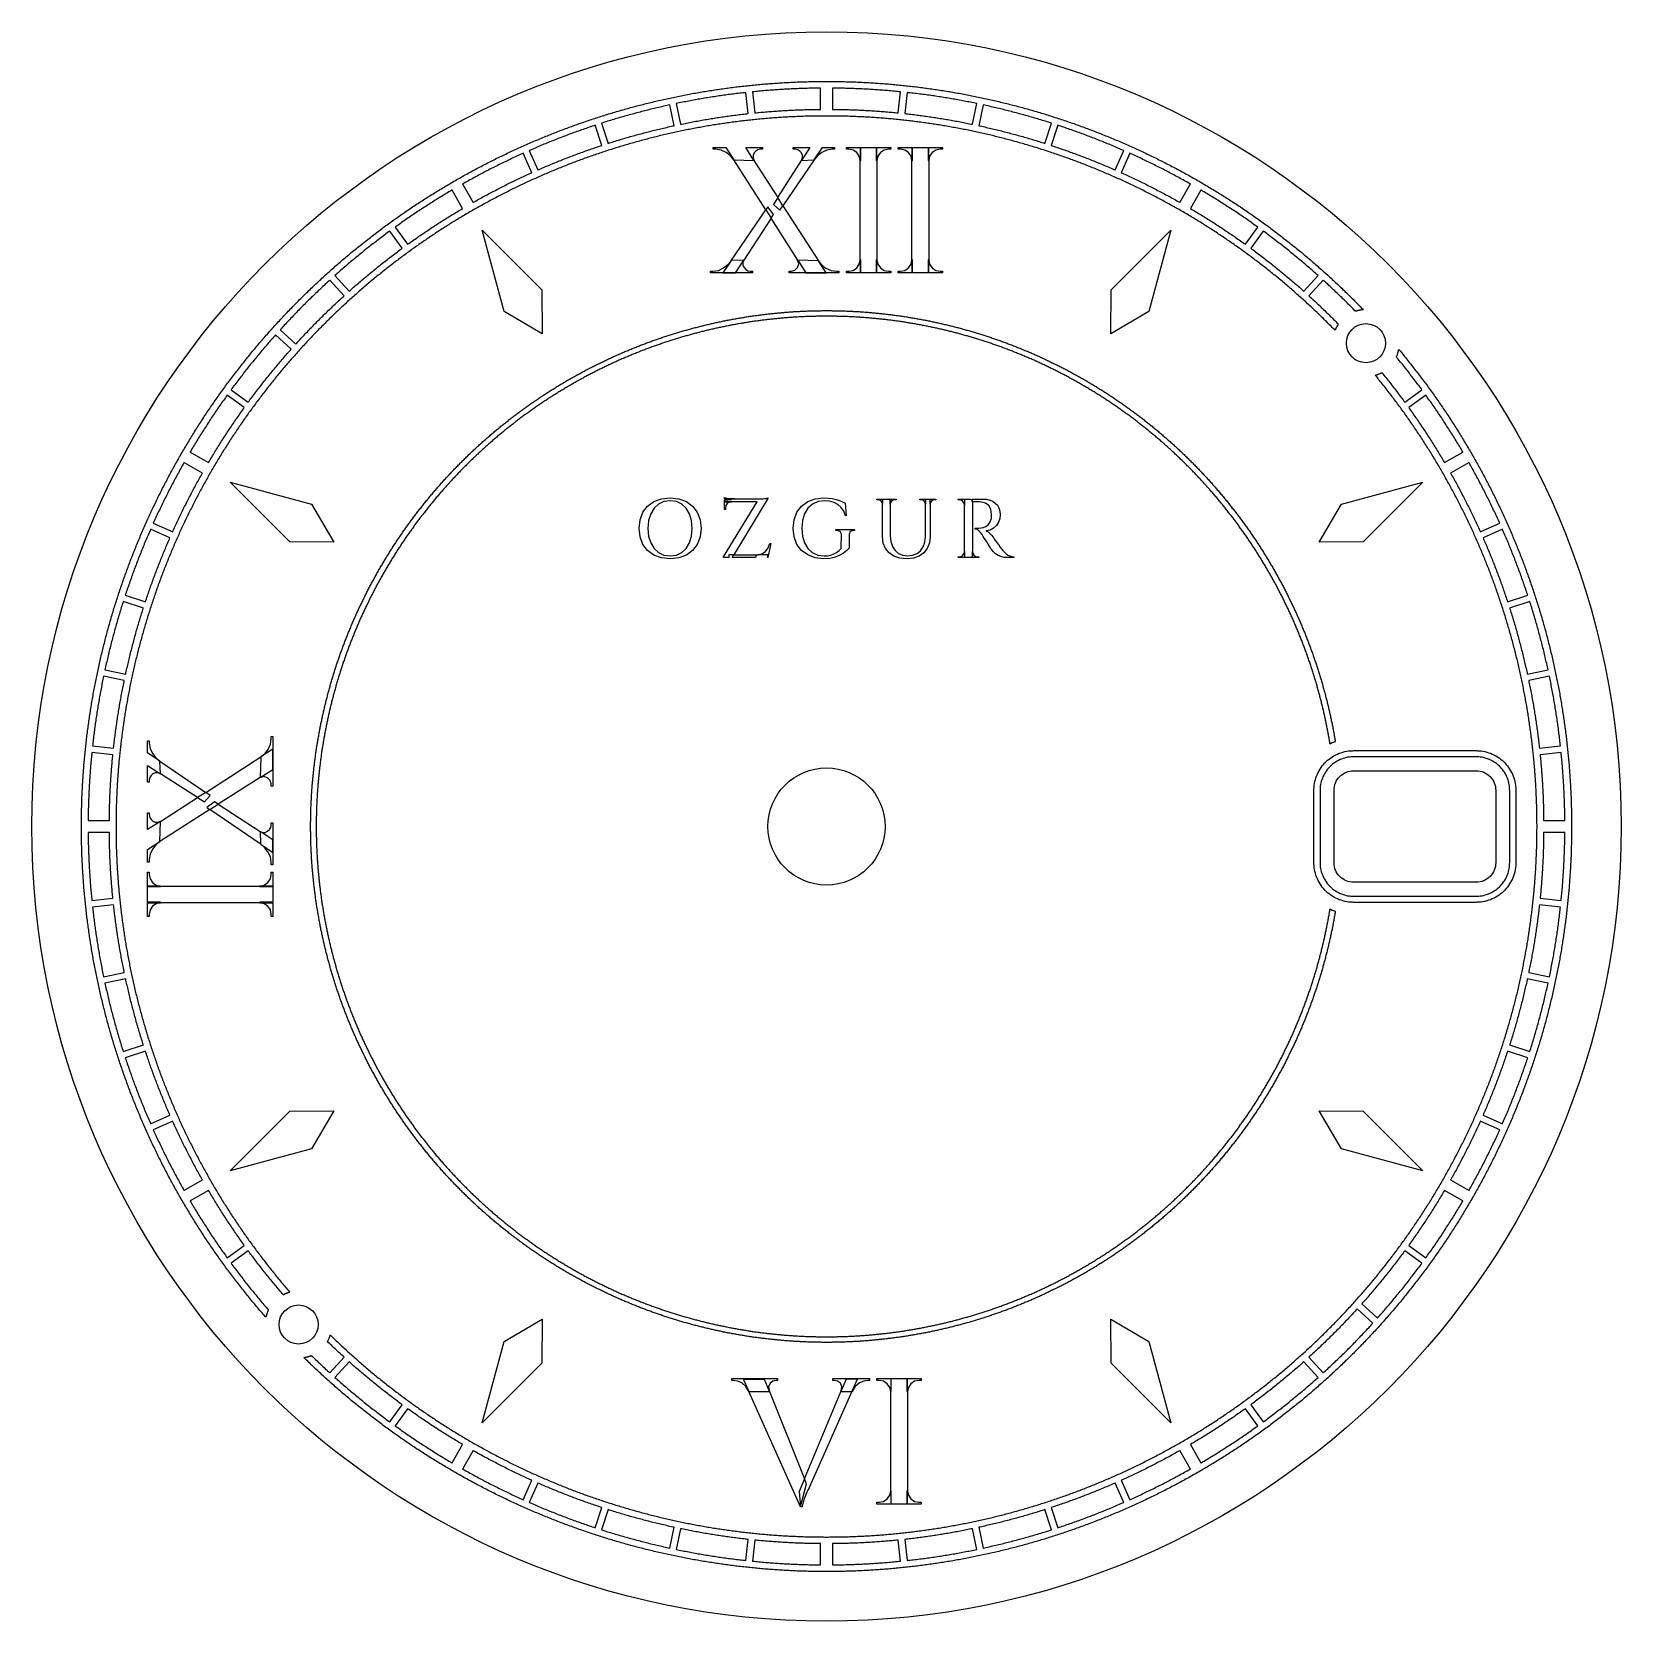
# Model space of a CAD drawing. Header units: millimetres. Extents: x -14.2 to 14.2, y -14.2 to 14.2.
import ezdxf

# ---------------------------------------------------------------- set-up
doc = ezdxf.new("R2010")
doc.units = ezdxf.units.MM
doc.layers.add('ALTIN', color=2, linetype='Continuous')
doc.layers.add('KESIM', color=1, linetype='Continuous')

msp = doc.modelspace()

# ---------------------------------------------------------------- linework, layer by layer
at = {"layer": 'ALTIN'}
for points in [[(-10.0638, -8.7869), (-10.0829, -8.7649), (-10.102, -8.7429), (-10.1211, -8.7209), (-10.1401, -8.6988), (-10.159, -8.6766), (-10.1779, -8.6544), (-10.1968, -8.6322), (-10.2156, -8.6099), (-10.2344, -8.5876), (-10.2531, -8.5653), (-10.2717, -8.5429), (-10.2903, -8.5205), (-10.3089, -8.498), (-10.3274, -8.4755), (-10.3459, -8.4529), (-10.3643, -8.4304), (-10.3827, -8.4077), (-10.401, -8.385), (-10.4193, -8.3623), (-10.4375, -8.3396), (-10.4556, -8.3168), (-10.4738, -8.294), (-10.4918, -8.2711), (-10.5099, -8.2482), (-10.5278, -8.2252), (-10.5457, -8.2022), (-10.5636, -8.1792), (-10.5814, -8.1562), (-10.5992, -8.1331), (-10.6169, -8.1099), (-10.6346, -8.0867), (-10.6522, -8.0635), (-10.6698, -8.0402), (-10.6873, -8.017), (-10.7048, -7.9936), (-10.7222, -7.9702), (-10.7395, -7.9468), (-10.7568, -7.9234), (-10.7741, -7.8999), (-10.7913, -7.8764), (-10.8085, -7.8528), (-10.8256, -7.8292), (-10.8426, -7.8056), (-10.8596, -7.7819), (-10.8766, -7.7582), (-10.8935, -7.7344), (-10.9103, -7.7107), (-10.9271, -7.6868), (-10.9439, -7.663), (-10.9606, -7.6391), (-10.9772, -7.6152), (-10.9938, -7.5912), (-11.0103, -7.5672), (-11.0268, -7.5431), (-11.0432, -7.5191), (-11.0596, -7.495), (-11.0759, -7.4708), (-11.0922, -7.4466), (-11.1084, -7.4224), (-11.1246, -7.3982), (-11.1407, -7.3739), (-11.1568, -7.3496), (-11.1728, -7.3252), (-11.1887, -7.3008), (-11.2046, -7.2764), (-11.2205, -7.2519), (-11.2363, -7.2274), (-11.252, -7.2029), (-11.2677, -7.1783), (-11.2833, -7.1537), (-11.2989, -7.1291), (-11.3145, -7.1044), (-11.3299, -7.0797), (-11.3453, -7.055), (-11.3607, -7.0302), (-11.376, -7.0054), (-11.3913, -6.9806), (-11.4065, -6.9557), (-11.4216, -6.9308), (-11.4367, -6.9059), (-11.4518, -6.8809), (-11.4667, -6.8559), (-11.4817, -6.8309), (-11.4965, -6.8058), (-11.5114, -6.7807), (-11.5261, -6.7556), (-11.5408, -6.7304), (-11.5555, -6.7052), (-11.5701, -6.68), (-11.5846, -6.6547), (-11.5991, -6.6295), (-11.6136, -6.6041), (-11.628, -6.5788), (-11.6423, -6.5534), (-11.6565, -6.528), (-11.6708, -6.5025), (-11.6849, -6.4771), (-11.699, -6.4515), (-11.7131, -6.426), (-11.7271, -6.4004), (-11.741, -6.3748), (-11.7549, -6.3492), (-11.7687, -6.3236), (-11.7825, -6.2979), (-11.7962, -6.2721), (-11.8098, -6.2464), (-11.8234, -6.2206), (-11.837, -6.1948), (-11.8505, -6.169), (-11.8639, -6.1431), (-11.8773, -6.1172), (-11.8906, -6.0913), (-11.9038, -6.0653), (-11.9171, -6.0393), (-11.9302, -6.0133), (-11.9433, -5.9873), (-11.9563, -5.9612), (-11.9693, -5.9351), (-11.9822, -5.909), (-11.9951, -5.8828), (-12.0079, -5.8566), (-12.0206, -5.8304), (-12.0333, -5.8042), (-12.046, -5.7779), (-12.0585, -5.7516), (-12.0711, -5.7253), (-12.0835, -5.699), (-12.0959, -5.6726), (-12.1083, -5.6462), (-12.1206, -5.6198), (-12.1328, -5.5933), (-12.145, -5.5668), (-12.1571, -5.5403), (-12.1691, -5.5138), (-12.1811, -5.4872), (-12.1931, -5.4606), (-12.205, -5.434), (-12.2168, -5.4074), (-12.2286, -5.3807), (-12.2403, -5.354), (-12.2519, -5.3273), (-12.2635, -5.3005), (-12.2751, -5.2738), (-12.2865, -5.247), (-12.2979, -5.2202), (-12.3093, -5.1933), (-12.3206, -5.1665), (-12.3318, -5.1396), (-12.343, -5.1127), (-12.3542, -5.0857), (-12.3652, -5.0587), (-12.3762, -5.0318), (-12.3872, -5.0047), (-12.3981, -4.9777), (-12.4089, -4.9506), (-12.4197, -4.9236), (-12.4304, -4.8965), (-12.441, -4.8693), (-12.4516, -4.8422), (-12.4622, -4.815), (-12.4726, -4.7878), (-12.4831, -4.7606), (-12.4934, -4.7333), (-12.5037, -4.7061), (-12.5139, -4.6788), (-12.5241, -4.6515), (-12.5342, -4.6241), (-12.5443, -4.5968), (-12.5543, -4.5694), (-12.5642, -4.542), (-12.5741, -4.5146), (-12.5839, -4.4871), (-12.5937, -4.4597), (-12.6034, -4.4322), (-12.613, -4.4047), (-12.6226, -4.3771), (-12.6321, -4.3496), (-12.6416, -4.322), (-12.651, -4.2944), (-12.6603, -4.2668), (-12.6696, -4.2392), (-12.6788, -4.2115), (-12.688, -4.1839), (-12.6971, -4.1562), (-12.7061, -4.1285), (-12.7151, -4.1007), (-12.724, -4.073), (-12.7329, -4.0452), (-12.7417, -4.0174), (-12.7504, -3.9896), (-12.7591, -3.9618), (-12.7677, -3.934), (-12.7762, -3.9061), (-12.7847, -3.8782), (-12.7932, -3.8503), (-12.8015, -3.8224), (-12.8098, -3.7944), (-12.8181, -3.7665), (-12.8263, -3.7385), (-12.8344, -3.7105), (-12.8425, -3.6825), (-12.8505, -3.6545), (-12.8584, -3.6264), (-12.8663, -3.5984), (-12.8741, -3.5703), (-12.8819, -3.5422), (-12.8896, -3.5141), (-12.8972, -3.486), (-12.9048, -3.4578), (-12.9123, -3.4297), (-12.9197, -3.4015), (-12.9271, -3.3733), (-12.9345, -3.3451), (-12.9417, -3.3169), (-12.9489, -3.2886), (-12.9561, -3.2604), (-12.9632, -3.2321), (-12.9702, -3.2038), (-12.9771, -3.1755), (-12.984, -3.1472), (-12.9909, -3.1188), (-12.9976, -3.0905), (-13.0043, -3.0621), (-13.011, -3.0337), (-13.0176, -3.0053), (-13.0241, -2.9769), (-13.0306, -2.9485), (-13.037, -2.9201), (-13.0433, -2.8916), (-13.0496, -2.8632), (-13.0558, -2.8347), (-13.062, -2.8062), (-13.0681, -2.7777), (-13.0741, -2.7492), (-13.08, -2.7207), (-13.086, -2.6921), (-13.0918, -2.6636), (-13.0976, -2.635), (-13.1033, -2.6064), (-13.1089, -2.5778), (-13.1145, -2.5492), (-13.1201, -2.5206), (-13.1255, -2.492), (-13.1309, -2.4633), (-13.1363, -2.4347), (-13.1416, -2.406), (-13.1468, -2.3773), (-13.1519, -2.3486), (-13.157, -2.3199), (-13.1621, -2.2912), (-13.167, -2.2625), (-13.1719, -2.2338), (-13.1768, -2.205), (-13.1816, -2.1763), (-13.1863, -2.1475), (-13.1909, -2.1187), (-13.1955, -2.09), (-13.2, -2.0612), (-13.2045, -2.0324), (-13.2089, -2.0036), (-13.2133, -1.9747), (-13.2175, -1.9459), (-13.2217, -1.9171), (-13.2259, -1.8882), (-13.23, -1.8594), (-13.234, -1.8305), (-13.238, -1.8016), (-13.2419, -1.7727), (-13.2457, -1.7438), (-13.2495, -1.7149), (-13.2532, -1.686), (-13.2568, -1.6571), (-13.2604, -1.6282), (-13.2639, -1.5992), (-13.2674, -1.5703), (-13.2708, -1.5414), (-13.2741, -1.5124), (-13.2774, -1.4834), (-13.2806, -1.4545), (-13.2837, -1.4255), (-13.2868, -1.3965), (-13.2898, -1.3675), (-13.2928, -1.3385), (-13.2957, -1.3095), (-13.2985, -1.2805), (-13.3013, -1.2515), (-13.304, -1.2225), (-13.3066, -1.1934), (-13.3092, -1.1644), (-13.3117, -1.1354), (-13.3141, -1.1063), (-13.3165, -1.0773), (-13.3188, -1.0482), (-13.3211, -1.0192), (-13.3233, -0.9901), (-13.3254, -0.961), (-13.3275, -0.9319), (-13.3295, -0.9029), (-13.3314, -0.8738), (-13.3333, -0.8447), (-13.3351, -0.8156), (-13.3368, -0.7865), (-13.3385, -0.7574), (-13.3401, -0.7283), (-13.3417, -0.6992), (-13.3432, -0.6701), (-13.3446, -0.641), (-13.346, -0.6119), (-13.3473, -0.5828), (-13.3485, -0.5536), (-13.3497, -0.5245), (-13.3508, -0.4954), (-13.3519, -0.4663), (-13.3528, -0.4371), (-13.3538, -0.408), (-13.3546, -0.3789), (-13.3554, -0.3497), (-13.3562, -0.3206), (-13.3568, -0.2914), (-13.3574, -0.2623), (-13.358, -0.2332), (-13.3584, -0.204), (-13.3589, -0.1749), (-13.3592, -0.1457), (-13.3595, -0.1166), (-13.3597, -0.0874), (-13.3599, -0.0583), (-13.36, -0.0291), (-13.36, 0), (-13.36, 0.0291), (-13.3599, 0.0583), (-13.3597, 0.0874), (-13.3595, 0.1166), (-13.3592, 0.1457), (-13.3589, 0.1749), (-13.3584, 0.204), (-13.358, 0.2332), (-13.3574, 0.2623), (-13.3568, 0.2914), (-13.3562, 0.3206), (-13.3554, 0.3497), (-13.3546, 0.3789), (-13.3538, 0.408), (-13.3528, 0.4371), (-13.3519, 0.4663), (-13.3508, 0.4954), (-13.3497, 0.5245), (-13.3485, 0.5536), (-13.3473, 0.5828), (-13.346, 0.6119), (-13.3446, 0.641), (-13.3432, 0.6701), (-13.3417, 0.6992), (-13.3401, 0.7283), (-13.3385, 0.7574), (-13.3368, 0.7865), (-13.3351, 0.8156), (-13.3333, 0.8447), (-13.3314, 0.8738), (-13.3295, 0.9029), (-13.3275, 0.9319), (-13.3254, 0.961), (-13.3233, 0.9901), (-13.3211, 1.0192), (-13.3188, 1.0482), (-13.3165, 1.0773), (-13.3141, 1.1063), (-13.3117, 1.1354), (-13.3092, 1.1644), (-13.3066, 1.1934), (-13.304, 1.2225), (-13.3013, 1.2515), (-13.2985, 1.2805), (-13.2957, 1.3095), (-13.2928, 1.3385), (-13.2898, 1.3675), (-13.2868, 1.3965), (-13.2837, 1.4255), (-13.2806, 1.4545), (-13.2774, 1.4834), (-13.2741, 1.5124), (-13.2708, 1.5414), (-13.2674, 1.5703), (-13.2639, 1.5992), (-13.2604, 1.6282), (-13.2568, 1.6571), (-13.2532, 1.686), (-13.2495, 1.7149), (-13.2457, 1.7438), (-13.2419, 1.7727), (-13.238, 1.8016), (-13.234, 1.8305), (-13.23, 1.8594), (-13.2259, 1.8882), (-13.2217, 1.9171), (-13.2175, 1.9459), (-13.2133, 1.9747), (-13.2089, 2.0036), (-13.2045, 2.0324), (-13.2, 2.0612), (-13.1955, 2.09), (-13.1909, 2.1187), (-13.1863, 2.1475), (-13.1816, 2.1763), (-13.1768, 2.205), (-13.1719, 2.2338), (-13.167, 2.2625), (-13.1621, 2.2912), (-13.157, 2.3199), (-13.1519, 2.3486), (-13.1468, 2.3773), (-13.1416, 2.406), (-13.1363, 2.4347), (-13.1309, 2.4633), (-13.1255, 2.492), (-13.1201, 2.5206), (-13.1145, 2.5492), (-13.1089, 2.5778), (-13.1033, 2.6064), (-13.0976, 2.635), (-13.0918, 2.6636), (-13.086, 2.6921), (-13.08, 2.7207), (-13.0741, 2.7492), (-13.0681, 2.7777), (-13.062, 2.8062), (-13.0558, 2.8347), (-13.0496, 2.8632), (-13.0433, 2.8916), (-13.037, 2.9201), (-13.0306, 2.9485), (-13.0241, 2.9769), (-13.0176, 3.0053), (-13.011, 3.0337), (-13.0043, 3.0621), (-12.9976, 3.0905), (-12.9909, 3.1188), (-12.984, 3.1472), (-12.9771, 3.1755), (-12.9702, 3.2038), (-12.9632, 3.2321), (-12.9561, 3.2604), (-12.9489, 3.2886), (-12.9417, 3.3169), (-12.9345, 3.3451), (-12.9271, 3.3733), (-12.9197, 3.4015), (-12.9123, 3.4297), (-12.9048, 3.4578), (-12.8972, 3.486), (-12.8896, 3.5141), (-12.8819, 3.5422), (-12.8741, 3.5703), (-12.8663, 3.5984), (-12.8584, 3.6264), (-12.8505, 3.6545), (-12.8425, 3.6825), (-12.8344, 3.7105), (-12.8263, 3.7385), (-12.8181, 3.7665), (-12.8098, 3.7944), (-12.8015, 3.8224), (-12.7932, 3.8503), (-12.7847, 3.8782), (-12.7762, 3.9061), (-12.7677, 3.934), (-12.7591, 3.9618), (-12.7504, 3.9896), (-12.7417, 4.0174), (-12.7329, 4.0452), (-12.724, 4.073), (-12.7151, 4.1007), (-12.7061, 4.1285), (-12.6971, 4.1562), (-12.688, 4.1839), (-12.6788, 4.2115), (-12.6696, 4.2392), (-12.6603, 4.2668), (-12.651, 4.2944), (-12.6416, 4.322), (-12.6321, 4.3496), (-12.6226, 4.3771), (-12.613, 4.4047), (-12.6034, 4.4322), (-12.5937, 4.4597), (-12.5839, 4.4871), (-12.5741, 4.5146), (-12.5642, 4.542), (-12.5543, 4.5694), (-12.5443, 4.5968), (-12.5342, 4.6241), (-12.5241, 4.6515), (-12.5139, 4.6788), (-12.5037, 4.7061), (-12.4934, 4.7333), (-12.4831, 4.7606), (-12.4726, 4.7878), (-12.4622, 4.815), (-12.4516, 4.8422), (-12.441, 4.8693), (-12.4304, 4.8965), (-12.4197, 4.9236), (-12.4089, 4.9506), (-12.3981, 4.9777), (-12.3872, 5.0047), (-12.3762, 5.0318), (-12.3652, 5.0587), (-12.3542, 5.0857), (-12.343, 5.1127), (-12.3318, 5.1396), (-12.3206, 5.1665), (-12.3093, 5.1933), (-12.2979, 5.2202), (-12.2865, 5.247), (-12.2751, 5.2738), (-12.2635, 5.3005), (-12.2519, 5.3273), (-12.2403, 5.354), (-12.2286, 5.3807), (-12.2168, 5.4074), (-12.205, 5.434), (-12.1931, 5.4606), (-12.1811, 5.4872), (-12.1691, 5.5138), (-12.1571, 5.5403), (-12.145, 5.5668), (-12.1328, 5.5933), (-12.1206, 5.6198), (-12.1083, 5.6462), (-12.0959, 5.6726), (-12.0835, 5.699), (-12.0711, 5.7253), (-12.0585, 5.7516), (-12.046, 5.7779), (-12.0333, 5.8042), (-12.0206, 5.8304), (-12.0079, 5.8566), (-11.9951, 5.8828), (-11.9822, 5.909), (-11.9693, 5.9351), (-11.9563, 5.9612), (-11.9433, 5.9873), (-11.9302, 6.0133), (-11.9171, 6.0393), (-11.9038, 6.0653), (-11.8906, 6.0913), (-11.8773, 6.1172), (-11.8639, 6.1431), (-11.8505, 6.169), (-11.837, 6.1948), (-11.8234, 6.2206), (-11.8098, 6.2464), (-11.7962, 6.2721), (-11.7825, 6.2979), (-11.7687, 6.3236), (-11.7549, 6.3492), (-11.741, 6.3748), (-11.7271, 6.4004), (-11.7131, 6.426), (-11.699, 6.4515), (-11.6849, 6.4771), (-11.6708, 6.5025), (-11.6565, 6.528), (-11.6423, 6.5534), (-11.628, 6.5788), (-11.6136, 6.6041), (-11.5991, 6.6295), (-11.5846, 6.6547), (-11.5701, 6.68), (-11.5555, 6.7052), (-11.5408, 6.7304), (-11.5261, 6.7556), (-11.5114, 6.7807), (-11.4965, 6.8058), (-11.4817, 6.8309), (-11.4667, 6.8559), (-11.4518, 6.8809), (-11.4367, 6.9059), (-11.4216, 6.9308), (-11.4065, 6.9557), (-11.3913, 6.9806), (-11.376, 7.0054), (-11.3607, 7.0302), (-11.3453, 7.055), (-11.3299, 7.0797), (-11.3145, 7.1044), (-11.2989, 7.1291), (-11.2833, 7.1537), (-11.2677, 7.1783), (-11.252, 7.2029), (-11.2363, 7.2274), (-11.2205, 7.2519), (-11.2046, 7.2764), (-11.1887, 7.3008), (-11.1728, 7.3252), (-11.1568, 7.3496), (-11.1407, 7.3739), (-11.1246, 7.3982), (-11.1084, 7.4224), (-11.0922, 7.4466), (-11.0759, 7.4708), (-11.0596, 7.495), (-11.0432, 7.5191), (-11.0268, 7.5431), (-11.0103, 7.5672), (-10.9938, 7.5912), (-10.9772, 7.6152), (-10.9606, 7.6391), (-10.9439, 7.663), (-10.9271, 7.6868), (-10.9103, 7.7107), (-10.8935, 7.7344), (-10.8766, 7.7582), (-10.8596, 7.7819), (-10.8426, 7.8056), (-10.8256, 7.8292), (-10.8085, 7.8528), (-10.7913, 7.8764), (-10.7741, 7.8999), (-10.7568, 7.9234), (-10.7395, 7.9468), (-10.7222, 7.9702), (-10.7048, 7.9936), (-10.6873, 8.017), (-10.6698, 8.0402), (-10.6522, 8.0635), (-10.6346, 8.0867), (-10.6169, 8.1099), (-10.5992, 8.1331), (-10.5814, 8.1562), (-10.5636, 8.1792), (-10.5457, 8.2022), (-10.5278, 8.2252), (-10.5099, 8.2482), (-10.4918, 8.2711), (-10.4738, 8.294), (-10.4556, 8.3168), (-10.4375, 8.3396), (-10.4193, 8.3623), (-10.401, 8.385), (-10.3827, 8.4077), (-10.3643, 8.4304), (-10.3459, 8.4529), (-10.3274, 8.4755), (-10.3089, 8.498), (-10.2903, 8.5205), (-10.2717, 8.5429), (-10.2531, 8.5653), (-10.2344, 8.5876), (-10.2156, 8.6099), (-10.1968, 8.6322), (-10.1779, 8.6544), (-10.159, 8.6766), (-10.1401, 8.6988), (-10.1211, 8.7209), (-10.102, 8.7429), (-10.0829, 8.7649), (-10.0638, 8.7869), (-10.0446, 8.8089), (-10.0253, 8.8308), (-10.006, 8.8526), (-9.9867, 8.8744), (-9.9673, 8.8962), (-9.9479, 8.9179), (-9.9284, 8.9396), (-9.9089, 8.9612), (-9.8893, 8.9828), (-9.8697, 9.0044), (-9.85, 9.0259), (-9.8303, 9.0474), (-9.8105, 9.0688), (-9.7907, 9.0902), (-9.7709, 9.1115), (-9.751, 9.1328), (-9.731, 9.154), (-9.711, 9.1753), (-9.691, 9.1964), (-9.6709, 9.2175), (-9.6508, 9.2386), (-9.6306, 9.2596), (-9.6104, 9.2806), (-9.5901, 9.3016), (-9.5698, 9.3225), (-9.5494, 9.3433), (-9.529, 9.3641), (-9.5086, 9.3849), (-9.4881, 9.4056), (-9.4675, 9.4263), (-9.4469, 9.4469), (-9.4263, 9.4675), (-9.4056, 9.4881), (-9.3849, 9.5086), (-9.3641, 9.529), (-9.3433, 9.5494), (-9.3225, 9.5698), (-9.3016, 9.5901), (-9.2806, 9.6104), (-9.2596, 9.6306), (-9.2386, 9.6508), (-9.2175, 9.6709), (-9.1964, 9.691), (-9.1753, 9.711), (-9.154, 9.731), (-9.1328, 9.751), (-9.1115, 9.7709), (-9.0902, 9.7907), (-9.0688, 9.8105), (-9.0474, 9.8303), (-9.0259, 9.85), (-9.0044, 9.8697), (-8.9828, 9.8893), (-8.9612, 9.9089), (-8.9396, 9.9284), (-8.9179, 9.9479), (-8.8962, 9.9673), (-8.8744, 9.9867), (-8.8526, 10.006), (-8.8308, 10.0253), (-8.8089, 10.0446), (-8.7869, 10.0638), (-8.7649, 10.0829), (-8.7429, 10.102), (-8.7209, 10.1211), (-8.6988, 10.1401), (-8.6766, 10.159), (-8.6544, 10.1779), (-8.6322, 10.1968), (-8.6099, 10.2156), (-8.5876, 10.2344), (-8.5653, 10.2531), (-8.5429, 10.2717), (-8.5205, 10.2903), (-8.498, 10.3089), (-8.4755, 10.3274), (-8.4529, 10.3459), (-8.4304, 10.3643), (-8.4077, 10.3827), (-8.385, 10.401), (-8.3623, 10.4193), (-8.3396, 10.4375), (-8.3168, 10.4556), (-8.294, 10.4738), (-8.2711, 10.4918), (-8.2482, 10.5099), (-8.2252, 10.5278), (-8.2022, 10.5457), (-8.1792, 10.5636), (-8.1562, 10.5814), (-8.1331, 10.5992), (-8.1099, 10.6169), (-8.0867, 10.6346), (-8.0635, 10.6522), (-8.0402, 10.6698), (-8.017, 10.6873), (-7.9936, 10.7048), (-7.9702, 10.7222), (-7.9468, 10.7395), (-7.9234, 10.7568), (-7.8999, 10.7741), (-7.8764, 10.7913), (-7.8528, 10.8085), (-7.8292, 10.8256), (-7.8056, 10.8426), (-7.7819, 10.8596), (-7.7582, 10.8766), (-7.7344, 10.8935), (-7.7107, 10.9103), (-7.6868, 10.9271), (-7.663, 10.9439), (-7.6391, 10.9606), (-7.6152, 10.9772), (-7.5912, 10.9938), (-7.5672, 11.0103), (-7.5431, 11.0268), (-7.5191, 11.0432), (-7.495, 11.0596), (-7.4708, 11.0759), (-7.4466, 11.0922), (-7.4224, 11.1084), (-7.3982, 11.1246), (-7.3739, 11.1407), (-7.3496, 11.1568), (-7.3252, 11.1728), (-7.3008, 11.1887), (-7.2764, 11.2046), (-7.2519, 11.2205), (-7.2274, 11.2363), (-7.2029, 11.252), (-7.1783, 11.2677), (-7.1537, 11.2833), (-7.1291, 11.2989), (-7.1044, 11.3145), (-7.0797, 11.3299), (-7.055, 11.3453), (-7.0302, 11.3607), (-7.0054, 11.376), (-6.9806, 11.3913), (-6.9557, 11.4065), (-6.9308, 11.4216), (-6.9059, 11.4367), (-6.8809, 11.4518), (-6.8559, 11.4667), (-6.8309, 11.4817), (-6.8058, 11.4965), (-6.7807, 11.5114), (-6.7556, 11.5261), (-6.7304, 11.5408), (-6.7052, 11.5555), (-6.68, 11.5701), (-6.6547, 11.5846), (-6.6295, 11.5991), (-6.6041, 11.6136), (-6.5788, 11.628), (-6.5534, 11.6423), (-6.528, 11.6565), (-6.5025, 11.6708), (-6.4771, 11.6849), (-6.4515, 11.699), (-6.426, 11.7131), (-6.4004, 11.7271), (-6.3748, 11.741), (-6.3492, 11.7549), (-6.3236, 11.7687), (-6.2979, 11.7825), (-6.2721, 11.7962), (-6.2464, 11.8098), (-6.2206, 11.8234), (-6.1948, 11.837), (-6.169, 11.8505), (-6.1431, 11.8639), (-6.1172, 11.8773), (-6.0913, 11.8906), (-6.0653, 11.9038), (-6.0393, 11.9171), (-6.0133, 11.9302), (-5.9873, 11.9433), (-5.9612, 11.9563), (-5.9351, 11.9693), (-5.909, 11.9822), (-5.8828, 11.9951), (-5.8566, 12.0079), (-5.8304, 12.0206), (-5.8042, 12.0333), (-5.7779, 12.046), (-5.7516, 12.0585), (-5.7253, 12.0711), (-5.699, 12.0835), (-5.6726, 12.0959), (-5.6462, 12.1083), (-5.6198, 12.1206), (-5.5933, 12.1328), (-5.5668, 12.145), (-5.5403, 12.1571), (-5.5138, 12.1691), (-5.4872, 12.1811), (-5.4606, 12.1931), (-5.434, 12.205), (-5.4074, 12.2168), (-5.3807, 12.2286), (-5.354, 12.2403), (-5.3273, 12.2519), (-5.3005, 12.2635), (-5.2738, 12.2751), (-5.247, 12.2865), (-5.2202, 12.2979), (-5.1933, 12.3093), (-5.1665, 12.3206), (-5.1396, 12.3318), (-5.1127, 12.343), (-5.0857, 12.3542), (-5.0587, 12.3652), (-5.0318, 12.3762), (-5.0047, 12.3872), (-4.9777, 12.3981), (-4.9506, 12.4089), (-4.9236, 12.4197), (-4.8965, 12.4304), (-4.8693, 12.441), (-4.8422, 12.4516), (-4.815, 12.4622), (-4.7878, 12.4726), (-4.7606, 12.4831), (-4.7333, 12.4934), (-4.7061, 12.5037), (-4.6788, 12.5139), (-4.6515, 12.5241), (-4.6241, 12.5342), (-4.5968, 12.5443), (-4.5694, 12.5543), (-4.542, 12.5642), (-4.5146, 12.5741), (-4.4871, 12.5839), (-4.4597, 12.5937), (-4.4322, 12.6034), (-4.4047, 12.613), (-4.3771, 12.6226), (-4.3496, 12.6321), (-4.322, 12.6416), (-4.2944, 12.651), (-4.2668, 12.6603), (-4.2392, 12.6696), (-4.2115, 12.6788), (-4.1839, 12.688), (-4.1562, 12.6971), (-4.1285, 12.7061), (-4.1007, 12.7151), (-4.073, 12.724), (-4.0452, 12.7329), (-4.0174, 12.7417), (-3.9896, 12.7504), (-3.9618, 12.7591), (-3.934, 12.7677), (-3.9061, 12.7762), (-3.8782, 12.7847), (-3.8503, 12.7932), (-3.8224, 12.8015), (-3.7944, 12.8098), (-3.7665, 12.8181), (-3.7385, 12.8263), (-3.7105, 12.8344), (-3.6825, 12.8425), (-3.6545, 12.8505), (-3.6264, 12.8584), (-3.5984, 12.8663), (-3.5703, 12.8741), (-3.5422, 12.8819), (-3.5141, 12.8896), (-3.486, 12.8972), (-3.4578, 12.9048), (-3.4297, 12.9123), (-3.4015, 12.9197), (-3.3733, 12.9271), (-3.3451, 12.9345), (-3.3169, 12.9417), (-3.2886, 12.9489), (-3.2604, 12.9561), (-3.2321, 12.9632), (-3.2038, 12.9702), (-3.1755, 12.9771), (-3.1472, 12.984), (-3.1188, 12.9909), (-3.0905, 12.9976), (-3.0621, 13.0043), (-3.0337, 13.011), (-3.0053, 13.0176), (-2.9769, 13.0241), (-2.9485, 13.0306), (-2.9201, 13.037), (-2.8916, 13.0433), (-2.8632, 13.0496), (-2.8347, 13.0558), (-2.8062, 13.062), (-2.7777, 13.0681), (-2.7492, 13.0741), (-2.7207, 13.08), (-2.6921, 13.086), (-2.6636, 13.0918), (-2.635, 13.0976), (-2.6064, 13.1033), (-2.5778, 13.1089), (-2.5492, 13.1145), (-2.5206, 13.1201), (-2.492, 13.1255), (-2.4633, 13.1309), (-2.4347, 13.1363), (-2.406, 13.1416), (-2.3773, 13.1468), (-2.3486, 13.1519), (-2.3199, 13.157), (-2.2912, 13.1621), (-2.2625, 13.167), (-2.2338, 13.1719), (-2.205, 13.1768), (-2.1763, 13.1816), (-2.1475, 13.1863), (-2.1187, 13.1909), (-2.09, 13.1955), (-2.0612, 13.2), (-2.0324, 13.2045), (-2.0036, 13.2089), (-1.9747, 13.2133), (-1.9459, 13.2175), (-1.9171, 13.2217), (-1.8882, 13.2259), (-1.8594, 13.23), (-1.8305, 13.234), (-1.8016, 13.238), (-1.7727, 13.2419), (-1.7438, 13.2457), (-1.7149, 13.2495), (-1.686, 13.2532), (-1.6571, 13.2568), (-1.6282, 13.2604), (-1.5992, 13.2639), (-1.5703, 13.2674), (-1.5414, 13.2708), (-1.5124, 13.2741), (-1.4834, 13.2774), (-1.4545, 13.2806), (-1.4255, 13.2837), (-1.3965, 13.2868), (-1.3675, 13.2898), (-1.3385, 13.2928), (-1.3095, 13.2957), (-1.2805, 13.2985), (-1.2515, 13.3013), (-1.2225, 13.304), (-1.1934, 13.3066), (-1.1644, 13.3092), (-1.1354, 13.3117), (-1.1063, 13.3141), (-1.0773, 13.3165), (-1.0482, 13.3188), (-1.0192, 13.3211), (-0.9901, 13.3233), (-0.961, 13.3254), (-0.9319, 13.3275), (-0.9029, 13.3295), (-0.8738, 13.3314), (-0.8447, 13.3333), (-0.8156, 13.3351), (-0.7865, 13.3368), (-0.7574, 13.3385), (-0.7283, 13.3401), (-0.6992, 13.3417), (-0.6701, 13.3432), (-0.641, 13.3446), (-0.6119, 13.346), (-0.5828, 13.3473), (-0.5536, 13.3485), (-0.5245, 13.3497), (-0.4954, 13.3508), (-0.4663, 13.3519), (-0.4371, 13.3528), (-0.408, 13.3538), (-0.3789, 13.3546), (-0.3497, 13.3554), (-0.3206, 13.3562), (-0.2914, 13.3568), (-0.2623, 13.3574), (-0.2332, 13.358), (-0.204, 13.3584), (-0.1749, 13.3589), (-0.1457, 13.3592), (-0.1166, 13.3595), (-0.0874, 13.3597), (-0.0583, 13.3599), (-0.0291, 13.36), (0, 13.36), (0.0291, 13.36), (0.0583, 13.3599), (0.0874, 13.3597), (0.1166, 13.3595), (0.1457, 13.3592), (0.1749, 13.3589), (0.204, 13.3584), (0.2332, 13.358), (0.2623, 13.3574), (0.2914, 13.3568), (0.3206, 13.3562), (0.3497, 13.3554), (0.3789, 13.3546), (0.408, 13.3538), (0.4371, 13.3528), (0.4663, 13.3519), (0.4954, 13.3508), (0.5245, 13.3497), (0.5536, 13.3485), (0.5828, 13.3473), (0.6119, 13.346), (0.641, 13.3446), (0.6701, 13.3432), (0.6992, 13.3417), (0.7283, 13.3401), (0.7574, 13.3385), (0.7865, 13.3368), (0.8156, 13.3351), (0.8447, 13.3333), (0.8738, 13.3314), (0.9029, 13.3295), (0.9319, 13.3275), (0.961, 13.3254), (0.9901, 13.3233), (1.0192, 13.3211), (1.0482, 13.3188), (1.0773, 13.3165), (1.1063, 13.3141), (1.1354, 13.3117), (1.1644, 13.3092), (1.1934, 13.3066), (1.2225, 13.304), (1.2515, 13.3013), (1.2805, 13.2985), (1.3095, 13.2957), (1.3385, 13.2928), (1.3675, 13.2898), (1.3965, 13.2868), (1.4255, 13.2837), (1.4545, 13.2806), (1.4834, 13.2774), (1.5124, 13.2741), (1.5414, 13.2708), (1.5703, 13.2674), (1.5992, 13.2639), (1.6282, 13.2604), (1.6571, 13.2568), (1.686, 13.2532), (1.7149, 13.2495), (1.7438, 13.2457), (1.7727, 13.2419), (1.8016, 13.238), (1.8305, 13.234), (1.8594, 13.23), (1.8882, 13.2259), (1.9171, 13.2217), (1.9459, 13.2175), (1.9747, 13.2133), (2.0036, 13.2089), (2.0324, 13.2045), (2.0612, 13.2), (2.09, 13.1955), (2.1187, 13.1909), (2.1475, 13.1863), (2.1763, 13.1816), (2.205, 13.1768), (2.2338, 13.1719), (2.2625, 13.167), (2.2912, 13.1621), (2.3199, 13.157), (2.3486, 13.1519), (2.3773, 13.1468), (2.406, 13.1416), (2.4347, 13.1363), (2.4633, 13.1309), (2.492, 13.1255), (2.5206, 13.1201), (2.5492, 13.1145), (2.5778, 13.1089), (2.6064, 13.1033), (2.635, 13.0976), (2.6636, 13.0918), (2.6921, 13.086), (2.7207, 13.08), (2.7492, 13.0741), (2.7777, 13.0681), (2.8062, 13.062), (2.8347, 13.0558), (2.8632, 13.0496), (2.8916, 13.0433), (2.9201, 13.037), (2.9485, 13.0306), (2.9769, 13.0241), (3.0053, 13.0176), (3.0337, 13.011), (3.0621, 13.0043), (3.0905, 12.9976), (3.1188, 12.9909), (3.1472, 12.984), (3.1755, 12.9771), (3.2038, 12.9702), (3.2321, 12.9632), (3.2604, 12.9561), (3.2886, 12.9489), (3.3169, 12.9417), (3.3451, 12.9345), (3.3733, 12.9271), (3.4015, 12.9197), (3.4297, 12.9123), (3.4578, 12.9048), (3.486, 12.8972), (3.5141, 12.8896), (3.5422, 12.8819), (3.5703, 12.8741), (3.5984, 12.8663), (3.6264, 12.8584), (3.6545, 12.8505), (3.6825, 12.8425), (3.7105, 12.8344), (3.7385, 12.8263), (3.7665, 12.8181), (3.7944, 12.8098), (3.8224, 12.8015), (3.8503, 12.7932), (3.8782, 12.7847), (3.9061, 12.7762), (3.934, 12.7677), (3.9618, 12.7591), (3.9896, 12.7504), (4.0174, 12.7417), (4.0452, 12.7329), (4.073, 12.724), (4.1007, 12.7151), (4.1285, 12.7061), (4.1562, 12.6971), (4.1839, 12.688), (4.2115, 12.6788), (4.2392, 12.6696), (4.2668, 12.6603), (4.2944, 12.651), (4.322, 12.6416), (4.3496, 12.6321), (4.3771, 12.6226), (4.4047, 12.613), (4.4322, 12.6034), (4.4597, 12.5937), (4.4871, 12.5839), (4.5146, 12.5741), (4.542, 12.5642), (4.5694, 12.5543), (4.5968, 12.5443), (4.6241, 12.5342), (4.6515, 12.5241), (4.6788, 12.5139), (4.7061, 12.5037), (4.7333, 12.4934), (4.7606, 12.4831), (4.7878, 12.4726), (4.815, 12.4622), (4.8422, 12.4516), (4.8693, 12.441), (4.8965, 12.4304), (4.9236, 12.4197), (4.9506, 12.4089), (4.9777, 12.3981), (5.0047, 12.3872), (5.0318, 12.3762), (5.0587, 12.3652), (5.0857, 12.3542), (5.1127, 12.343), (5.1396, 12.3318), (5.1665, 12.3206), (5.1933, 12.3093), (5.2202, 12.2979), (5.247, 12.2865), (5.2738, 12.2751), (5.3005, 12.2635), (5.3273, 12.2519), (5.354, 12.2403), (5.3807, 12.2286), (5.4074, 12.2168), (5.434, 12.205), (5.4606, 12.1931), (5.4872, 12.1811), (5.5138, 12.1691), (5.5403, 12.1571), (5.5668, 12.145), (5.5933, 12.1328), (5.6198, 12.1206), (5.6462, 12.1083), (5.6726, 12.0959), (5.699, 12.0835), (5.7253, 12.0711), (5.7516, 12.0585), (5.7779, 12.046), (5.8042, 12.0333), (5.8304, 12.0206), (5.8566, 12.0079), (5.8828, 11.9951), (5.909, 11.9822), (5.9351, 11.9693), (5.9612, 11.9563), (5.9873, 11.9433), (6.0133, 11.9302), (6.0393, 11.9171), (6.0653, 11.9038), (6.0913, 11.8906), (6.1172, 11.8773), (6.1431, 11.8639), (6.169, 11.8505), (6.1948, 11.837), (6.2206, 11.8234), (6.2464, 11.8098), (6.2721, 11.7962), (6.2979, 11.7825), (6.3236, 11.7687), (6.3492, 11.7549), (6.3748, 11.741), (6.4004, 11.7271), (6.426, 11.7131), (6.4515, 11.699), (6.4771, 11.6849), (6.5025, 11.6708), (6.528, 11.6565), (6.5534, 11.6423), (6.5788, 11.628), (6.6041, 11.6136), (6.6295, 11.5991), (6.6547, 11.5846), (6.68, 11.5701), (6.7052, 11.5555), (6.7304, 11.5408), (6.7556, 11.5261), (6.7807, 11.5114), (6.8058, 11.4965), (6.8309, 11.4817), (6.8559, 11.4667), (6.8809, 11.4518), (6.9059, 11.4367), (6.9308, 11.4216), (6.9557, 11.4065), (6.9806, 11.3913), (7.0054, 11.376), (7.0302, 11.3607), (7.055, 11.3453), (7.0797, 11.3299), (7.1044, 11.3145), (7.1291, 11.2989), (7.1537, 11.2833), (7.1783, 11.2677), (7.2029, 11.252), (7.2274, 11.2363), (7.2519, 11.2205), (7.2764, 11.2046), (7.3008, 11.1887), (7.3252, 11.1728), (7.3496, 11.1568), (7.3739, 11.1407), (7.3982, 11.1246), (7.4224, 11.1084), (7.4466, 11.0922), (7.4708, 11.0759), (7.495, 11.0596), (7.5191, 11.0432), (7.5431, 11.0268), (7.5672, 11.0103), (7.5912, 10.9938), (7.6152, 10.9772), (7.6391, 10.9606), (7.663, 10.9439), (7.6868, 10.9271), (7.7107, 10.9103), (7.7344, 10.8935), (7.7582, 10.8766), (7.7819, 10.8596), (7.8056, 10.8426), (7.8292, 10.8256), (7.8528, 10.8085), (7.8764, 10.7913), (7.8999, 10.7741), (7.9234, 10.7568), (7.9468, 10.7395), (7.9702, 10.7222), (7.9936, 10.7048), (8.017, 10.6873), (8.0402, 10.6698), (8.0635, 10.6522), (8.0867, 10.6346), (8.1099, 10.6169), (8.1331, 10.5992), (8.1562, 10.5814), (8.1792, 10.5636), (8.2022, 10.5457), (8.2252, 10.5278), (8.2482, 10.5099), (8.2711, 10.4918), (8.294, 10.4738), (8.3168, 10.4556), (8.3396, 10.4375), (8.3623, 10.4193), (8.385, 10.401), (8.4077, 10.3827), (8.4304, 10.3643), (8.4529, 10.3459), (8.4755, 10.3274), (8.498, 10.3089), (8.5205, 10.2903), (8.5429, 10.2717), (8.5653, 10.2531), (8.5876, 10.2344), (8.6099, 10.2156), (8.6322, 10.1968), (8.6544, 10.1779), (8.6766, 10.159), (8.6988, 10.1401), (8.7209, 10.1211), (8.7429, 10.102), (8.7649, 10.0829), (8.7869, 10.0638), (8.8089, 10.0446), (8.8308, 10.0253), (8.8526, 10.006), (8.8744, 9.9867), (8.8962, 9.9673), (8.9179, 9.9479), (8.9396, 9.9284), (8.9612, 9.9089), (8.9828, 9.8893), (9.0044, 9.8697), (9.0259, 9.85), (9.0474, 9.8303), (9.0688, 9.8105), (9.0902, 9.7907), (9.1115, 9.7709), (9.1328, 9.751), (9.154, 9.731), (9.1753, 9.711), (9.1964, 9.691), (9.2175, 9.6709), (9.2386, 9.6508), (9.2596, 9.6306), (9.2806, 9.6104), (9.3016, 9.5901), (9.3225, 9.5698), (9.3433, 9.5494), (9.3641, 9.529), (9.3849, 9.5086), (9.4056, 9.4881), (9.4263, 9.4675), (9.4469, 9.4469), (9.4675, 9.4263), (9.4881, 9.4056), (9.5086, 9.3849), (9.529, 9.3641), (9.5494, 9.3433), (9.5698, 9.3225), (9.5901, 9.3016), (9.6104, 9.2806), (9.6253, 9.2652), (9.6248, 9.2651), (9.6162, 9.2644), (9.6101, 9.2638), (9.6016, 9.2628), (9.5955, 9.2621), (9.587, 9.2609), (9.5809, 9.26), (9.5724, 9.2587), (9.5664, 9.2576), (9.558, 9.2561), (9.5519, 9.2549), (9.5435, 9.2531), (9.5376, 9.2517), (9.5292, 9.2497), (9.5232, 9.2483), (9.5149, 9.2461), (9.509, 9.2444), (9.5008, 9.242), (9.4949, 9.2403), (9.4867, 9.2377), (9.4853, 9.2372), (9.4838, 9.2387), (9.4637, 9.2594), (9.4434, 9.28), (9.4232, 9.3006), (9.4029, 9.3212), (9.3825, 9.3416), (9.3621, 9.3621), (9.3416, 9.3825), (9.3212, 9.4029), (9.3006, 9.4232), (9.28, 9.4434), (9.2594, 9.4637), (9.2387, 9.4838), (9.218, 9.504), (9.1973, 9.5241), (9.1765, 9.5441), (9.1556, 9.5641), (9.1347, 9.5841), (9.1138, 9.604), (9.0928, 9.6238), (9.0718, 9.6436), (9.0508, 9.6634), (9.0297, 9.6831), (9.0085, 9.7028), (8.9873, 9.7224), (8.9661, 9.742), (8.9448, 9.7616), (8.9235, 9.781), (8.9038, 9.799), (8.6495, 9.5166), (8.6674, 9.5003), (8.6881, 9.4814), (8.7088, 9.4624), (8.7294, 9.4434), (8.75, 9.4243), (8.7705, 9.4052), (8.791, 9.3861), (8.8115, 9.3669), (8.8319, 9.3476), (8.8522, 9.3283), (8.8726, 9.309), (8.8929, 9.2896), (8.9131, 9.2702), (8.9333, 9.2507), (8.9535, 9.2312), (8.9736, 9.2116), (8.9937, 9.192), (9.0137, 9.1724), (9.0337, 9.1527), (9.0536, 9.133), (9.0735, 9.1132), (9.0934, 9.0934), (9.1132, 9.0735), (9.133, 9.0536), (9.1527, 9.0337), (9.1724, 9.0137), (9.1782, 9.0078), (9.1748, 9.0029), (9.1714, 8.9978), (9.1667, 8.9906), (9.1635, 8.9854), (9.159, 8.9781), (9.1558, 8.9728), (9.1515, 8.9654), (9.1485, 8.9601), (9.1443, 8.9525), (9.1414, 8.9471), (9.1375, 8.9395), (9.1347, 8.934), (9.1309, 8.9263), (9.1283, 8.9208), (9.1247, 8.9129), (9.1222, 8.9073), (9.1189, 8.8994), (9.1181, 8.8976), (9.1063, 8.9097), (9.0868, 8.9296), (9.0673, 8.9494), (9.0478, 8.9691), (9.0282, 8.9889), (9.0085, 9.0085), (8.9889, 9.0282), (8.9691, 9.0478), (8.9494, 9.0673), (8.9296, 9.0868), (8.9097, 9.1063), (8.8899, 9.1257), (8.8699, 9.1451), (8.8499, 9.1644), (8.8299, 9.1837), (8.8099, 9.2029), (8.7898, 9.2221), (8.7696, 9.2413), (8.7495, 9.2604), (8.7292, 9.2794), (8.709, 9.2985), (8.6887, 9.3174), (8.6683, 9.3364), (8.6479, 9.3553), (8.6275, 9.3741), (8.607, 9.3929), (8.5865, 9.4117), (8.566, 9.4304), (8.5454, 9.449), (8.5247, 9.4677), (8.504, 9.4862), (8.4833, 9.5048), (8.4626, 9.5233), (8.4418, 9.5417), (8.4209, 9.5601), (8.4001, 9.5784), (8.3791, 9.5967), (8.3582, 9.615), (8.3372, 9.6332), (8.3162, 9.6514), (8.2951, 9.6695), (8.274, 9.6876), (8.2528, 9.7056), (8.2316, 9.7236), (8.2104, 9.7415), (8.1891, 9.7594), (8.1678, 9.7772), (8.1465, 9.795), (8.1251, 9.8128), (8.1036, 9.8305), (8.0822, 9.8482), (8.0607, 9.8658), (8.0391, 9.8833), (8.0175, 9.9008), (7.9959, 9.9183), (7.9743, 9.9357), (7.9526, 9.9531), (7.9308, 9.9704), (7.9091, 9.9877), (7.8873, 10.0049), (7.8654, 10.0221), (7.8435, 10.0393), (7.8216, 10.0563), (7.7996, 10.0734), (7.7777, 10.0904), (7.7556, 10.1073), (7.7336, 10.1242), (7.7114, 10.1411), (7.6893, 10.1579), (7.6671, 10.1746), (7.6449, 10.1913), (7.6227, 10.208), (7.6004, 10.2246), (7.578, 10.2411), (7.5557, 10.2576), (7.5333, 10.2741), (7.5109, 10.2905), (7.4884, 10.3069), (7.4659, 10.3232), (7.4433, 10.3395), (7.4208, 10.3557), (7.3982, 10.3718), (7.3755, 10.3879), (7.3528, 10.404), (7.3301, 10.42), (7.3074, 10.436), (7.2846, 10.4519), (7.2618, 10.4678), (7.2389, 10.4836), (7.216, 10.4994), (7.1931, 10.5151), (7.1701, 10.5308), (7.1471, 10.5464), (7.1241, 10.5619), (7.1011, 10.5775), (7.078, 10.5929), (7.0548, 10.6083), (7.0317, 10.6237), (7.0085, 10.639), (6.9853, 10.6543), (6.962, 10.6695), (6.9387, 10.6847), (6.9154, 10.6998), (6.892, 10.7148), (6.8686, 10.7298), (6.8452, 10.7448), (6.8217, 10.7597), (6.7982, 10.7746), (6.7747, 10.7894), (6.7512, 10.8041), (6.7276, 10.8188), (6.704, 10.8335), (6.6803, 10.8481), (6.6566, 10.8626), (6.6329, 10.8771), (6.6092, 10.8916), (6.5854, 10.906), (6.5616, 10.9203), (6.5377, 10.9346), (6.5139, 10.9488), (6.49, 10.963), (6.466, 10.9772), (6.4421, 10.9912), (6.4181, 11.0053), (6.3941, 11.0192), (6.37, 11.0332), (6.3459, 11.047), (6.3218, 11.0609), (6.2977, 11.0746), (6.2735, 11.0883), (6.2493, 11.102), (6.225, 11.1156), (6.2008, 11.1292), (6.1765, 11.1427), (6.1522, 11.1561), (6.1278, 11.1695), (6.1034, 11.1828), (6.079, 11.1961), (6.0546, 11.2094), (6.0301, 11.2225), (6.0056, 11.2357), (5.9811, 11.2488), (5.9565, 11.2618), (5.9319, 11.2747), (5.9073, 11.2877), (5.8827, 11.3005), (5.858, 11.3133), (5.8333, 11.3261), (5.8086, 11.3388), (5.7838, 11.3514), (5.7591, 11.364), (5.7343, 11.3766), (5.7094, 11.389), (5.6846, 11.4015), (5.6597, 11.4138), (5.6348, 11.4262), (5.6098, 11.4384), (5.5848, 11.4506), (5.5599, 11.4628), (5.5348, 11.4749), (5.5098, 11.4869), (5.4847, 11.4989), (5.4596, 11.5109), (5.4345, 11.5228), (5.4093, 11.5346), (5.3842, 11.5464), (5.359, 11.5581), (5.3337, 11.5697), (5.3085, 11.5814), (5.2832, 11.5929), (5.2579, 11.6044), (5.2326, 11.6158), (5.2072, 11.6272), (5.1818, 11.6386), (5.1564, 11.6498), (5.131, 11.6611), (5.1055, 11.6722), (5.0801, 11.6833), (5.0546, 11.6944), (5.029, 11.7054), (5.0035, 11.7163), (4.9779, 11.7272), (4.9523, 11.7381), (4.9267, 11.7488), (4.9011, 11.7596), (4.8754, 11.7702), (4.8497, 11.7808), (4.824, 11.7914), (4.7982, 11.8019), (4.7725, 11.8123), (4.7467, 11.8227), (4.7209, 11.833), (4.6951, 11.8433), (4.6692, 11.8535), (4.6434, 11.8637), (4.6175, 11.8738), (4.5915, 11.8838), (4.5656, 11.8938), (4.5396, 11.9037), (4.5137, 11.9136), (4.4877, 11.9234), (4.4616, 11.9332), (4.4356, 11.9429), (4.4095, 11.9526), (4.3834, 11.9621), (4.3573, 11.9717), (4.3312, 11.9812), (4.3051, 11.9906), (4.2789, 11.9999), (4.2527, 12.0093), (4.2265, 12.0185), (4.2003, 12.0277), (4.174, 12.0368), (4.1477, 12.0459), (4.1214, 12.0549), (4.0951, 12.0639), (4.0688, 12.0728), (4.0425, 12.0816), (4.0161, 12.0904), (3.9897, 12.0992), (3.9633, 12.1078), (3.9369, 12.1165), (3.9104, 12.125), (3.884, 12.1335), (3.8575, 12.142), (3.831, 12.1504), (3.8045, 12.1587), (3.7779, 12.167), (3.7514, 12.1752), (3.7248, 12.1833), (3.6982, 12.1914), (3.6716, 12.1995), (3.645, 12.2074), (3.6184, 12.2154), (3.5917, 12.2232), (3.565, 12.231), (3.5383, 12.2388), (3.5116, 12.2465), (3.4849, 12.2541), (3.4582, 12.2617), (3.4314, 12.2692), (3.4046, 12.2767), (3.3778, 12.2841), (3.351, 12.2914), (3.3242, 12.2987), (3.2974, 12.3059), (3.2705, 12.3131), (3.2436, 12.3202), (3.2167, 12.3272), (3.1898, 12.3342), (3.1629, 12.3411), (3.136, 12.348), (3.109, 12.3548), (3.0821, 12.3616), (3.0551, 12.3683), (3.0281, 12.3749), (3.0011, 12.3815), (2.9741, 12.388), (2.9471, 12.3945), (2.92, 12.4009), (2.893, 12.4072), (2.8659, 12.4135), (2.8388, 12.4197), (2.8117, 12.4259), (2.7846, 12.432), (2.7574, 12.438), (2.7303, 12.444), (2.7031, 12.4499), (2.676, 12.4558), (2.6488, 12.4616), (2.6216, 12.4673), (2.5944, 12.473), (2.5672, 12.4787), (2.5399, 12.4842), (2.5127, 12.4898), (2.4855, 12.4952), (2.4582, 12.5006), (2.4309, 12.5059), (2.4036, 12.5112), (2.3763, 12.5164), (2.349, 12.5216), (2.3217, 12.5267), (2.2943, 12.5317), (2.267, 12.5367), (2.2396, 12.5416), (2.2123, 12.5465), (2.1849, 12.5512), (2.1575, 12.556), (2.1301, 12.5607), (2.1027, 12.5653), (2.0753, 12.5698), (2.0479, 12.5743), (2.0204, 12.5788), (1.993, 12.5831), (1.9655, 12.5875), (1.9381, 12.5917), (1.9106, 12.5959), (1.8831, 12.6001), (1.8556, 12.6041), (1.8281, 12.6082), (1.8006, 12.6121), (1.7731, 12.616), (1.7455, 12.6199), (1.718, 12.6236), (1.6905, 12.6273), (1.6629, 12.631), (1.6353, 12.6346), (1.6078, 12.6381), (1.5802, 12.6416), (1.5526, 12.645), (1.525, 12.6484), (1.4974, 12.6517), (1.4698, 12.6549), (1.4422, 12.6581), (1.4146, 12.6612), (1.387, 12.6643), (1.3593, 12.6673), (1.3317, 12.6702), (1.304, 12.6731), (1.2764, 12.6759), (1.2487, 12.6787), (1.2211, 12.6813), (1.1934, 12.684), (1.1657, 12.6866), (1.1381, 12.6891), (1.1104, 12.6915), (1.0827, 12.6939), (1.055, 12.6962), (1.0273, 12.6985), (0.9996, 12.7007), (0.9719, 12.7029), (0.9441, 12.705), (0.9164, 12.707), (0.8887, 12.709), (0.861, 12.7109), (0.8332, 12.7127), (0.8055, 12.7145), (0.7778, 12.7162), (0.75, 12.7179), (0.7223, 12.7195), (0.6945, 12.7211), (0.6668, 12.7225), (0.639, 12.724), (0.6112, 12.7253), (0.5835, 12.7266), (0.5557, 12.7279), (0.5279, 12.7291), (0.5002, 12.7302), (0.4724, 12.7312), (0.4446, 12.7322), (0.4168, 12.7332), (0.3891, 12.7341), (0.3613, 12.7349), (0.3335, 12.7356), (0.3057, 12.7363), (0.2779, 12.737), (0.2501, 12.7375), (0.2223, 12.7381), (0.1946, 12.7385), (0.1668, 12.7389), (0.139, 12.7392), (0.1112, 12.7395), (0.0834, 12.7397), (0.0556, 12.7399), (0.0278, 12.74), (0, 12.74), (-0.0278, 12.74), (-0.0556, 12.7399), (-0.0834, 12.7397), (-0.1112, 12.7395), (-0.139, 12.7392), (-0.1668, 12.7389), (-0.1946, 12.7385), (-0.2223, 12.7381), (-0.2501, 12.7375), (-0.2779, 12.737), (-0.3057, 12.7363), (-0.3335, 12.7356), (-0.3613, 12.7349), (-0.3891, 12.7341), (-0.4168, 12.7332), (-0.4446, 12.7322), (-0.4724, 12.7312), (-0.5002, 12.7302), (-0.5279, 12.7291), (-0.5557, 12.7279), (-0.5835, 12.7266), (-0.6112, 12.7253), (-0.639, 12.724), (-0.6668, 12.7225), (-0.6945, 12.7211), (-0.7223, 12.7195), (-0.75, 12.7179), (-0.7778, 12.7162), (-0.8055, 12.7145), (-0.8332, 12.7127), (-0.861, 12.7109), (-0.8887, 12.709), (-0.9164, 12.707), (-0.9441, 12.705), (-0.9719, 12.7029), (-0.9996, 12.7007), (-1.0273, 12.6985), (-1.055, 12.6962), (-1.0827, 12.6939), (-1.1104, 12.6915), (-1.1381, 12.6891), (-1.1657, 12.6866), (-1.1934, 12.684), (-1.2211, 12.6813), (-1.2487, 12.6787), (-1.2764, 12.6759), (-1.304, 12.6731), (-1.3317, 12.6702), (-1.3593, 12.6673), (-1.387, 12.6643), (-1.4146, 12.6612), (-1.4422, 12.6581), (-1.4698, 12.6549), (-1.4974, 12.6517), (-1.525, 12.6484), (-1.5526, 12.645), (-1.5802, 12.6416), (-1.6078, 12.6381), (-1.6353, 12.6346), (-1.6629, 12.631), (-1.6905, 12.6273), (-1.718, 12.6236), (-1.7455, 12.6199), (-1.7731, 12.616), (-1.8006, 12.6121), (-1.8281, 12.6082), (-1.8556, 12.6041), (-1.8831, 12.6001), (-1.9106, 12.5959), (-1.9381, 12.5917), (-1.9655, 12.5875), (-1.993, 12.5831), (-2.0204, 12.5788), (-2.0479, 12.5743), (-2.0753, 12.5698), (-2.1027, 12.5653), (-2.1301, 12.5607), (-2.1575, 12.556), (-2.1849, 12.5512), (-2.2123, 12.5465), (-2.2396, 12.5416), (-2.267, 12.5367), (-2.2943, 12.5317), (-2.3217, 12.5267), (-2.349, 12.5216), (-2.3763, 12.5164), (-2.4036, 12.5112), (-2.4309, 12.5059), (-2.4582, 12.5006), (-2.4855, 12.4952), (-2.5127, 12.4898), (-2.5399, 12.4842), (-2.5672, 12.4787), (-2.5944, 12.473), (-2.6216, 12.4673), (-2.6488, 12.4616), (-2.676, 12.4558), (-2.7031, 12.4499), (-2.7303, 12.444), (-2.7574, 12.438), (-2.7846, 12.432), (-2.8117, 12.4259), (-2.8388, 12.4197), (-2.8659, 12.4135), (-2.893, 12.4072), (-2.92, 12.4009), (-2.9471, 12.3945), (-2.9741, 12.388), (-3.0011, 12.3815), (-3.0281, 12.3749), (-3.0551, 12.3683), (-3.0821, 12.3616), (-3.109, 12.3548), (-3.136, 12.348), (-3.1629, 12.3411), (-3.1898, 12.3342), (-3.2167, 12.3272), (-3.2436, 12.3202), (-3.2705, 12.3131), (-3.2974, 12.3059), (-3.3242, 12.2987), (-3.351, 12.2914), (-3.3778, 12.2841), (-3.4046, 12.2767), (-3.4314, 12.2692), (-3.4582, 12.2617), (-3.4849, 12.2541), (-3.5116, 12.2465), (-3.5383, 12.2388), (-3.565, 12.231), (-3.5917, 12.2232), (-3.6184, 12.2154), (-3.645, 12.2074), (-3.6716, 12.1995), (-3.6982, 12.1914), (-3.7248, 12.1833), (-3.7514, 12.1752), (-3.7779, 12.167), (-3.8045, 12.1587), (-3.831, 12.1504), (-3.8575, 12.142), (-3.884, 12.1335), (-3.9104, 12.125), (-3.9369, 12.1165), (-3.9633, 12.1078), (-3.9897, 12.0992), (-4.0161, 12.0904), (-4.0425, 12.0816), (-4.0688, 12.0728), (-4.0951, 12.0639), (-4.1214, 12.0549), (-4.1477, 12.0459), (-4.174, 12.0368), (-4.2003, 12.0277), (-4.2265, 12.0185), (-4.2527, 12.0093), (-4.2789, 11.9999), (-4.3051, 11.9906), (-4.3312, 11.9812), (-4.3573, 11.9717), (-4.3834, 11.9621), (-4.4095, 11.9526), (-4.4356, 11.9429), (-4.4616, 11.9332), (-4.4877, 11.9234), (-4.5137, 11.9136), (-4.5396, 11.9037), (-4.5656, 11.8938), (-4.5915, 11.8838), (-4.6175, 11.8738), (-4.6434, 11.8637), (-4.6692, 11.8535), (-4.6951, 11.8433), (-4.7209, 11.833), (-4.7467, 11.8227), (-4.7725, 11.8123), (-4.7982, 11.8019), (-4.824, 11.7914), (-4.8497, 11.7808), (-4.8754, 11.7702), (-4.9011, 11.7596), (-4.9267, 11.7488), (-4.9523, 11.7381), (-4.9779, 11.7272), (-5.0035, 11.7163), (-5.029, 11.7054), (-5.0546, 11.6944), (-5.0801, 11.6833), (-5.1055, 11.6722), (-5.131, 11.6611), (-5.1564, 11.6498), (-5.1818, 11.6386), (-5.2072, 11.6272), (-5.2326, 11.6158), (-5.2579, 11.6044), (-5.2832, 11.5929), (-5.3085, 11.5814), (-5.3337, 11.5697), (-5.359, 11.5581), (-5.3842, 11.5464), (-5.4093, 11.5346), (-5.4345, 11.5228), (-5.4596, 11.5109), (-5.4847, 11.4989), (-5.5098, 11.4869), (-5.5348, 11.4749), (-5.5599, 11.4628), (-5.5848, 11.4506), (-5.6098, 11.4384), (-5.6348, 11.4262), (-5.6597, 11.4138), (-5.6846, 11.4015), (-5.7094, 11.389), (-5.7343, 11.3766), (-5.7591, 11.364), (-5.7838, 11.3514), (-5.8086, 11.3388), (-5.8333, 11.3261), (-5.858, 11.3133), (-5.8827, 11.3005), (-5.9073, 11.2877), (-5.9319, 11.2747), (-5.9565, 11.2618), (-5.9811, 11.2488), (-6.0056, 11.2357), (-6.0301, 11.2225), (-6.0546, 11.2094), (-6.079, 11.1961), (-6.1034, 11.1828), (-6.1278, 11.1695), (-6.1522, 11.1561), (-6.1765, 11.1427), (-6.2008, 11.1292), (-6.225, 11.1156), (-6.2493, 11.102), (-6.2735, 11.0883), (-6.2977, 11.0746), (-6.3218, 11.0609), (-6.3459, 11.047), (-6.37, 11.0332), (-6.3941, 11.0192), (-6.4181, 11.0053), (-6.4421, 10.9912), (-6.466, 10.9772), (-6.49, 10.963), (-6.5139, 10.9488), (-6.5377, 10.9346), (-6.5616, 10.9203), (-6.5854, 10.906), (-6.6092, 10.8916), (-6.6329, 10.8771), (-6.6566, 10.8626), (-6.6803, 10.8481), (-6.704, 10.8335), (-6.7276, 10.8188), (-6.7512, 10.8041), (-6.7747, 10.7894), (-6.7982, 10.7746), (-6.8217, 10.7597), (-6.8452, 10.7448), (-6.8686, 10.7298), (-6.892, 10.7148), (-6.9154, 10.6998), (-6.9387, 10.6847), (-6.962, 10.6695), (-6.9853, 10.6543), (-7.0085, 10.639), (-7.0317, 10.6237), (-7.0548, 10.6083), (-7.078, 10.5929), (-7.1011, 10.5775), (-7.1241, 10.5619), (-7.1471, 10.5464), (-7.1701, 10.5308), (-7.1931, 10.5151), (-7.216, 10.4994), (-7.2389, 10.4836), (-7.2618, 10.4678), (-7.2846, 10.4519), (-7.3074, 10.436), (-7.3301, 10.42), (-7.3528, 10.404), (-7.3755, 10.3879), (-7.3982, 10.3718), (-7.4208, 10.3557), (-7.4433, 10.3395), (-7.4659, 10.3232), (-7.4884, 10.3069), (-7.5109, 10.2905), (-7.5333, 10.2741), (-7.5557, 10.2576), (-7.578, 10.2411), (-7.6004, 10.2246), (-7.6227, 10.208), (-7.6449, 10.1913), (-7.6671, 10.1746), (-7.6893, 10.1579), (-7.7114, 10.1411), (-7.7336, 10.1242), (-7.7556, 10.1073), (-7.7777, 10.0904), (-7.7996, 10.0734), (-7.8216, 10.0563), (-7.8435, 10.0393), (-7.8654, 10.0221), (-7.8873, 10.0049), (-7.9091, 9.9877), (-7.9308, 9.9704), (-7.9526, 9.9531), (-7.9743, 9.9357), (-7.9959, 9.9183), (-8.0175, 9.9008), (-8.0391, 9.8833), (-8.0607, 9.8658), (-8.0822, 9.8482), (-8.1036, 9.8305), (-8.1251, 9.8128), (-8.1465, 9.795), (-8.1678, 9.7772), (-8.1891, 9.7594), (-8.2104, 9.7415), (-8.2316, 9.7236), (-8.2528, 9.7056), (-8.274, 9.6876), (-8.2951, 9.6695), (-8.3162, 9.6514), (-8.3372, 9.6332), (-8.3582, 9.615), (-8.3791, 9.5967), (-8.4001, 9.5784), (-8.4209, 9.5601), (-8.4418, 9.5417), (-8.4626, 9.5233), (-8.4833, 9.5048), (-8.504, 9.4862), (-8.5247, 9.4677), (-8.5454, 9.449), (-8.566, 9.4304), (-8.5865, 9.4117), (-8.607, 9.3929), (-8.6275, 9.3741), (-8.6479, 9.3553), (-8.6683, 9.3364), (-8.6887, 9.3174), (-8.709, 9.2985), (-8.7292, 9.2794), (-8.7495, 9.2604), (-8.7696, 9.2413), (-8.7898, 9.2221), (-8.8099, 9.2029), (-8.8299, 9.1837), (-8.8499, 9.1644), (-8.8699, 9.1451), (-8.8899, 9.1257), (-8.9097, 9.1063), (-8.9296, 9.0868), (-8.9494, 9.0673), (-8.9691, 9.0478), (-8.9889, 9.0282), (-9.0085, 9.0085), (-9.0282, 8.9889), (-9.0478, 8.9691), (-9.0673, 8.9494), (-9.0868, 8.9296), (-9.1063, 8.9097), (-9.1257, 8.8899), (-9.1451, 8.8699), (-9.1644, 8.8499), (-9.1837, 8.8299), (-9.2029, 8.8099), (-9.2221, 8.7898), (-9.2413, 8.7696), (-9.2604, 8.7495), (-9.2794, 8.7292), (-9.2985, 8.709), (-9.3174, 8.6887), (-9.3364, 8.6683), (-9.3553, 8.6479), (-9.3741, 8.6275), (-9.3929, 8.607), (-9.4117, 8.5865), (-9.4304, 8.566), (-9.449, 8.5454), (-9.4677, 8.5247), (-9.4862, 8.504), (-9.5048, 8.4833), (-9.5233, 8.4626), (-9.5417, 8.4418), (-9.5601, 8.4209), (-9.5784, 8.4001), (-9.5967, 8.3791), (-9.615, 8.3582), (-9.6332, 8.3372), (-9.6514, 8.3162), (-9.6695, 8.2951), (-9.6876, 8.274), (-9.7056, 8.2528), (-9.7236, 8.2316), (-9.7415, 8.2104), (-9.7594, 8.1891), (-9.7772, 8.1678), (-9.795, 8.1465), (-9.8128, 8.1251), (-9.8305, 8.1036), (-9.8482, 8.0822), (-9.8658, 8.0607), (-9.8833, 8.0391), (-9.9008, 8.0175), (-9.9183, 7.9959), (-9.9357, 7.9743), (-9.9531, 7.9526), (-9.9704, 7.9308), (-9.9877, 7.9091), (-10.0049, 7.8873), (-10.0221, 7.8654), (-10.0393, 7.8435), (-10.0563, 7.8216), (-10.0734, 7.7996), (-10.0904, 7.7777), (-10.1073, 7.7556), (-10.1242, 7.7336), (-10.1411, 7.7114), (-10.1579, 7.6893), (-10.1746, 7.6671), (-10.1913, 7.6449), (-10.208, 7.6227), (-10.2246, 7.6004), (-10.2411, 7.578), (-10.2576, 7.5557), (-10.2741, 7.5333), (-10.2905, 7.5109), (-10.3069, 7.4884), (-10.3232, 7.4659), (-10.3395, 7.4433), (-10.3557, 7.4208), (-10.3718, 7.3982), (-10.3879, 7.3755), (-10.404, 7.3528), (-10.42, 7.3301), (-10.436, 7.3074), (-10.4519, 7.2846), (-10.4678, 7.2618), (-10.4836, 7.2389), (-10.4994, 7.216), (-10.5151, 7.1931), (-10.5308, 7.1701), (-10.5464, 7.1471), (-10.5619, 7.1241), (-10.5775, 7.1011), (-10.5929, 7.078), (-10.6083, 7.0548), (-10.6237, 7.0317), (-10.639, 7.0085), (-10.6543, 6.9853), (-10.6695, 6.962), (-10.6847, 6.9387), (-10.6998, 6.9154), (-10.7148, 6.892), (-10.7298, 6.8686), (-10.7448, 6.8452), (-10.7597, 6.8217), (-10.7746, 6.7982), (-10.7894, 6.7747), (-10.8041, 6.7512), (-10.8188, 6.7276), (-10.8335, 6.704), (-10.8481, 6.6803), (-10.8626, 6.6566), (-10.8771, 6.6329), (-10.8916, 6.6092), (-10.906, 6.5854), (-10.9203, 6.5616), (-10.9346, 6.5377), (-10.9488, 6.5139), (-10.963, 6.49), (-10.9772, 6.466), (-10.9912, 6.4421), (-11.0053, 6.4181), (-11.0192, 6.3941), (-11.0332, 6.37), (-11.047, 6.3459), (-11.0609, 6.3218), (-11.0746, 6.2977), (-11.0883, 6.2735), (-11.102, 6.2493), (-11.1156, 6.225), (-11.1292, 6.2008), (-11.1427, 6.1765), (-11.1561, 6.1522), (-11.1695, 6.1278), (-11.1828, 6.1034), (-11.1961, 6.079), (-11.2094, 6.0546), (-11.2225, 6.0301), (-11.2357, 6.0056), (-11.2488, 5.9811), (-11.2618, 5.9565), (-11.2747, 5.9319), (-11.2877, 5.9073), (-11.3005, 5.8827), (-11.3133, 5.858), (-11.3261, 5.8333), (-11.3388, 5.8086), (-11.3514, 5.7838), (-11.364, 5.7591), (-11.3766, 5.7343), (-11.389, 5.7094), (-11.4015, 5.6846), (-11.4138, 5.6597), (-11.4262, 5.6348), (-11.4384, 5.6098), (-11.4506, 5.5848), (-11.4628, 5.5599), (-11.4749, 5.5348), (-11.4869, 5.5098), (-11.4989, 5.4847), (-11.5109, 5.4596), (-11.5228, 5.4345), (-11.5346, 5.4093), (-11.5464, 5.3842), (-11.5581, 5.359), (-11.5697, 5.3337), (-11.5814, 5.3085), (-11.5929, 5.2832), (-11.6044, 5.2579), (-11.6158, 5.2326), (-11.6272, 5.2072), (-11.6386, 5.1818), (-11.6498, 5.1564), (-11.6611, 5.131), (-11.6722, 5.1055), (-11.6833, 5.0801), (-11.6944, 5.0546), (-11.7054, 5.029), (-11.7163, 5.0035), (-11.7272, 4.9779), (-11.7381, 4.9523), (-11.7488, 4.9267), (-11.7596, 4.9011), (-11.7702, 4.8754), (-11.7808, 4.8497), (-11.7914, 4.824), (-11.8019, 4.7982), (-11.8123, 4.7725), (-11.8227, 4.7467), (-11.833, 4.7209), (-11.8433, 4.6951), (-11.8535, 4.6692), (-11.8637, 4.6434), (-11.8738, 4.6175), (-11.8838, 4.5915), (-11.8938, 4.5656), (-11.9037, 4.5396), (-11.9136, 4.5137), (-11.9234, 4.4877), (-11.9332, 4.4616), (-11.9429, 4.4356), (-11.9526, 4.4095), (-11.9621, 4.3834), (-11.9717, 4.3573), (-11.9812, 4.3312), (-11.9906, 4.3051), (-11.9999, 4.2789), (-12.0093, 4.2527), (-12.0185, 4.2265), (-12.0277, 4.2003), (-12.0368, 4.174), (-12.0459, 4.1477), (-12.0549, 4.1214), (-12.0639, 4.0951), (-12.0728, 4.0688), (-12.0816, 4.0425), (-12.0904, 4.0161), (-12.0992, 3.9897), (-12.1078, 3.9633), (-12.1165, 3.9369), (-12.125, 3.9104), (-12.1335, 3.884), (-12.142, 3.8575), (-12.1504, 3.831), (-12.1587, 3.8045), (-12.167, 3.7779), (-12.1752, 3.7514), (-12.1833, 3.7248), (-12.1914, 3.6982), (-12.1995, 3.6716), (-12.2074, 3.645), (-12.2154, 3.6184), (-12.2232, 3.5917), (-12.231, 3.565), (-12.2388, 3.5383), (-12.2465, 3.5116), (-12.2541, 3.4849), (-12.2617, 3.4582), (-12.2692, 3.4314), (-12.2767, 3.4046), (-12.2841, 3.3778), (-12.2914, 3.351), (-12.2987, 3.3242), (-12.3059, 3.2974), (-12.3131, 3.2705), (-12.3202, 3.2436), (-12.3272, 3.2167), (-12.3342, 3.1898), (-12.3411, 3.1629), (-12.348, 3.136), (-12.3548, 3.109), (-12.3616, 3.0821), (-12.3683, 3.0551), (-12.3749, 3.0281), (-12.3815, 3.0011), (-12.388, 2.9741), (-12.3945, 2.9471), (-12.4009, 2.92), (-12.4072, 2.893), (-12.4135, 2.8659), (-12.4197, 2.8388), (-12.4259, 2.8117), (-12.432, 2.7846), (-12.438, 2.7574), (-12.444, 2.7303), (-12.4499, 2.7031), (-12.4558, 2.676), (-12.4616, 2.6488), (-12.4673, 2.6216), (-12.473, 2.5944), (-12.4787, 2.5672), (-12.4842, 2.5399), (-12.4898, 2.5127), (-12.4952, 2.4855), (-12.5006, 2.4582), (-12.5059, 2.4309), (-12.5112, 2.4036), (-12.5164, 2.3763), (-12.5216, 2.349), (-12.5267, 2.3217), (-12.5317, 2.2943), (-12.5367, 2.267), (-12.5416, 2.2396), (-12.5465, 2.2123), (-12.5512, 2.1849), (-12.556, 2.1575), (-12.5607, 2.1301), (-12.5653, 2.1027), (-12.5698, 2.0753), (-12.5743, 2.0479), (-12.5788, 2.0204), (-12.5831, 1.993), (-12.5875, 1.9655), (-12.5917, 1.9381), (-12.5959, 1.9106), (-12.6001, 1.8831), (-12.6041, 1.8556), (-12.6082, 1.8281), (-12.6121, 1.8006), (-12.616, 1.7731), (-12.6199, 1.7455), (-12.6236, 1.718), (-12.6273, 1.6905), (-12.631, 1.6629), (-12.6346, 1.6353), (-12.6381, 1.6078), (-12.6416, 1.5802), (-12.645, 1.5526), (-12.6484, 1.525), (-12.6517, 1.4974), (-12.6549, 1.4698), (-12.6581, 1.4422), (-12.6612, 1.4146), (-12.6643, 1.387), (-12.6673, 1.3593), (-12.6702, 1.3317), (-12.6731, 1.304), (-12.6759, 1.2764), (-12.6787, 1.2487), (-12.6813, 1.2211), (-12.684, 1.1934), (-12.6866, 1.1657), (-12.6891, 1.1381), (-12.6915, 1.1104), (-12.6939, 1.0827), (-12.6962, 1.055), (-12.6985, 1.0273), (-12.7007, 0.9996), (-12.7029, 0.9719), (-12.705, 0.9441), (-12.707, 0.9164), (-12.709, 0.8887), (-12.7109, 0.861), (-12.7127, 0.8332), (-12.7145, 0.8055), (-12.7162, 0.7778), (-12.7179, 0.75), (-12.7195, 0.7223), (-12.7211, 0.6945), (-12.7225, 0.6668), (-12.724, 0.639), (-12.7253, 0.6112), (-12.7266, 0.5835), (-12.7279, 0.5557), (-12.7291, 0.5279), (-12.7302, 0.5002), (-12.7312, 0.4724), (-12.7322, 0.4446), (-12.7332, 0.4168), (-12.7341, 0.3891), (-12.7349, 0.3613), (-12.7356, 0.3335), (-12.7363, 0.3057), (-12.737, 0.2779), (-12.7375, 0.2501), (-12.7381, 0.2223), (-12.7385, 0.1946), (-12.7389, 0.1668), (-12.7392, 0.139), (-12.7395, 0.1112), (-12.7397, 0.0834), (-12.7399, 0.0556), (-12.74, 0.0278), (-12.74, 0), (-12.74, -0.0278), (-12.7399, -0.0556), (-12.7397, -0.0834), (-12.7395, -0.1112), (-12.7392, -0.139), (-12.7389, -0.1668), (-12.7385, -0.1946), (-12.7381, -0.2223), (-12.7375, -0.2501), (-12.737, -0.2779), (-12.7363, -0.3057), (-12.7356, -0.3335), (-12.7349, -0.3613), (-12.7341, -0.3891), (-12.7332, -0.4168), (-12.7322, -0.4446), (-12.7312, -0.4724), (-12.7302, -0.5002), (-12.7291, -0.5279), (-12.7279, -0.5557), (-12.7266, -0.5835), (-12.7253, -0.6112), (-12.724, -0.639), (-12.7225, -0.6668), (-12.7211, -0.6945), (-12.7195, -0.7223), (-12.7179, -0.75), (-12.7162, -0.7778), (-12.7145, -0.8055), (-12.7127, -0.8332), (-12.7109, -0.861), (-12.709, -0.8887), (-12.707, -0.9164), (-12.705, -0.9441), (-12.7029, -0.9719), (-12.7007, -0.9996), (-12.6985, -1.0273), (-12.6962, -1.055), (-12.6939, -1.0827), (-12.6915, -1.1104), (-12.6891, -1.1381), (-12.6866, -1.1657), (-12.684, -1.1934), (-12.6813, -1.2211), (-12.6787, -1.2487), (-12.6759, -1.2764), (-12.6731, -1.304), (-12.6702, -1.3317), (-12.6673, -1.3593), (-12.6643, -1.387), (-12.6612, -1.4146), (-12.6581, -1.4422), (-12.6549, -1.4698), (-12.6517, -1.4974), (-12.6484, -1.525), (-12.645, -1.5526), (-12.6416, -1.5802), (-12.6381, -1.6078), (-12.6346, -1.6353), (-12.631, -1.6629), (-12.6273, -1.6905), (-12.6236, -1.718), (-12.6199, -1.7455), (-12.616, -1.7731), (-12.6121, -1.8006), (-12.6082, -1.8281), (-12.6041, -1.8556), (-12.6001, -1.8831), (-12.5959, -1.9106), (-12.5917, -1.9381), (-12.5875, -1.9655), (-12.5831, -1.993), (-12.5788, -2.0204), (-12.5743, -2.0479), (-12.5698, -2.0753), (-12.5653, -2.1027), (-12.5607, -2.1301), (-12.556, -2.1575), (-12.5512, -2.1849), (-12.5465, -2.2123), (-12.5416, -2.2396), (-12.5367, -2.267), (-12.5317, -2.2943), (-12.5267, -2.3217), (-12.5216, -2.349), (-12.5164, -2.3763), (-12.5112, -2.4036), (-12.5059, -2.4309), (-12.5006, -2.4582), (-12.4952, -2.4855), (-12.4898, -2.5127), (-12.4842, -2.5399), (-12.4787, -2.5672), (-12.473, -2.5944), (-12.4673, -2.6216), (-12.4616, -2.6488), (-12.4558, -2.676), (-12.4499, -2.7031), (-12.444, -2.7303), (-12.438, -2.7574), (-12.432, -2.7846), (-12.4259, -2.8117), (-12.4197, -2.8388), (-12.4135, -2.8659), (-12.4072, -2.893), (-12.4009, -2.92), (-12.3945, -2.9471), (-12.388, -2.9741), (-12.3815, -3.0011), (-12.3749, -3.0281), (-12.3683, -3.0551), (-12.3616, -3.0821), (-12.3548, -3.109), (-12.348, -3.136), (-12.3411, -3.1629), (-12.3342, -3.1898), (-12.3272, -3.2167), (-12.3202, -3.2436), (-12.3131, -3.2705), (-12.3059, -3.2974), (-12.2987, -3.3242), (-12.2914, -3.351), (-12.2841, -3.3778), (-12.2767, -3.4046), (-12.2692, -3.4314), (-12.2617, -3.4582), (-12.2541, -3.4849), (-12.2465, -3.5116), (-12.2388, -3.5383), (-12.231, -3.565), (-12.2232, -3.5917), (-12.2154, -3.6184), (-12.2074, -3.645), (-12.1995, -3.6716), (-12.1914, -3.6982), (-12.1833, -3.7248), (-12.1752, -3.7514), (-12.167, -3.7779), (-12.1587, -3.8045), (-12.1504, -3.831), (-12.142, -3.8575), (-12.1335, -3.884), (-12.125, -3.9104), (-12.1165, -3.9369), (-12.1078, -3.9633), (-12.0992, -3.9897), (-12.0904, -4.0161), (-12.0816, -4.0425), (-12.0728, -4.0688), (-12.0639, -4.0951), (-12.0549, -4.1214), (-12.0459, -4.1477), (-12.0368, -4.174), (-12.0277, -4.2003), (-12.0185, -4.2265), (-12.0093, -4.2527), (-11.9999, -4.2789), (-11.9906, -4.3051), (-11.9812, -4.3312), (-11.9717, -4.3573), (-11.9621, -4.3834), (-11.9526, -4.4095), (-11.9429, -4.4356), (-11.9332, -4.4616), (-11.9234, -4.4877), (-11.9136, -4.5137), (-11.9037, -4.5396), (-11.8938, -4.5656), (-11.8838, -4.5915), (-11.8738, -4.6175), (-11.8637, -4.6434), (-11.8535, -4.6692), (-11.8433, -4.6951), (-11.833, -4.7209), (-11.8227, -4.7467), (-11.8123, -4.7725), (-11.8019, -4.7982), (-11.7914, -4.824), (-11.7808, -4.8497), (-11.7702, -4.8754), (-11.7596, -4.9011), (-11.7488, -4.9267), (-11.7381, -4.9523), (-11.7272, -4.9779), (-11.7163, -5.0035), (-11.7054, -5.029), (-11.6944, -5.0546), (-11.6833, -5.0801), (-11.6722, -5.1055), (-11.6611, -5.131), (-11.6498, -5.1564), (-11.6386, -5.1818), (-11.6272, -5.2072), (-11.6158, -5.2326), (-11.6044, -5.2579), (-11.5929, -5.2832), (-11.5814, -5.3085), (-11.5697, -5.3337), (-11.5581, -5.359), (-11.5464, -5.3842), (-11.5346, -5.4093), (-11.5228, -5.4345), (-11.5109, -5.4596), (-11.4989, -5.4847), (-11.4869, -5.5098), (-11.4749, -5.5348), (-11.4628, -5.5599), (-11.4506, -5.5848), (-11.4384, -5.6098), (-11.4262, -5.6348), (-11.4138, -5.6597), (-11.4015, -5.6846), (-11.389, -5.7094), (-11.3766, -5.7343), (-11.364, -5.7591), (-11.3514, -5.7838), (-11.3388, -5.8086), (-11.3261, -5.8333), (-11.3133, -5.858), (-11.3005, -5.8827), (-11.2877, -5.9073), (-11.2747, -5.9319), (-11.2618, -5.9565), (-11.2488, -5.9811), (-11.2357, -6.0056), (-11.2225, -6.0301), (-11.2094, -6.0546), (-11.1961, -6.079), (-11.1828, -6.1034), (-11.1695, -6.1278), (-11.1561, -6.1522), (-11.1427, -6.1765), (-11.1292, -6.2008), (-11.1156, -6.225), (-11.102, -6.2493), (-11.0883, -6.2735), (-11.0746, -6.2977), (-11.0609, -6.3218), (-11.047, -6.3459), (-11.0332, -6.37), (-11.0192, -6.3941), (-11.0053, -6.4181), (-10.9912, -6.4421), (-10.9772, -6.466), (-10.963, -6.49), (-10.9488, -6.5139), (-10.9346, -6.5377), (-10.9203, -6.5616), (-10.906, -6.5854), (-10.8916, -6.6092), (-10.8771, -6.6329), (-10.8626, -6.6566), (-10.8481, -6.6803), (-10.8335, -6.704), (-10.8188, -6.7276), (-10.8041, -6.7512), (-10.7894, -6.7747), (-10.7746, -6.7982), (-10.7597, -6.8217), (-10.7448, -6.8452), (-10.7298, -6.8686), (-10.7148, -6.892), (-10.6998, -6.9154), (-10.6847, -6.9387), (-10.6695, -6.962), (-10.6543, -6.9853), (-10.639, -7.0085), (-10.6237, -7.0317), (-10.6083, -7.0548), (-10.5929, -7.078), (-10.5775, -7.1011), (-10.5619, -7.1241), (-10.5464, -7.1471), (-10.5308, -7.1701), (-10.5151, -7.1931), (-10.4994, -7.216), (-10.4836, -7.2389), (-10.4678, -7.2618), (-10.4519, -7.2846), (-10.436, -7.3074), (-10.42, -7.3301), (-10.404, -7.3528), (-10.3879, -7.3755), (-10.3718, -7.3982), (-10.3557, -7.4208), (-10.3395, -7.4433), (-10.3232, -7.4659), (-10.3069, -7.4884), (-10.2905, -7.5109), (-10.2741, -7.5333), (-10.2576, -7.5557), (-10.2411, -7.578), (-10.2246, -7.6004), (-10.208, -7.6227), (-10.1913, -7.6449), (-10.1746, -7.6671), (-10.1579, -7.6893), (-10.1411, -7.7114), (-10.1242, -7.7336), (-10.1073, -7.7556), (-10.0904, -7.7777), (-10.0734, -7.7996), (-10.0563, -7.8216), (-10.0393, -7.8435), (-10.0221, -7.8654), (-10.0049, -7.8873), (-9.9877, -7.9091), (-9.9704, -7.9308), (-9.9531, -7.9526), (-9.9357, -7.9743), (-9.9183, -7.9959), (-9.9008, -8.0175), (-9.8833, -8.0391), (-9.8658, -8.0607), (-9.8482, -8.0822), (-9.8305, -8.1036), (-9.8128, -8.1251), (-9.795, -8.1465), (-9.7772, -8.1678), (-9.7594, -8.1891), (-9.7415, -8.2104), (-9.7236, -8.2316), (-9.7056, -8.2528), (-9.6876, -8.274), (-9.6695, -8.2951), (-9.6514, -8.3162), (-9.6332, -8.3372), (-9.6216, -8.3506), (-9.6231, -8.3509), (-9.629, -8.3526), (-9.6372, -8.355), (-9.6431, -8.3567), (-9.6513, -8.3593), (-9.6571, -8.3613), (-9.6652, -8.3641), (-9.671, -8.3661), (-9.6791, -8.3691), (-9.6848, -8.3713), (-9.6928, -8.3745), (-9.6984, -8.3769), (-9.7063, -8.3802), (-9.7119, -8.3827), (-9.7198, -8.3863), (-9.7253, -8.3889), (-9.733, -8.3927), (-9.7385, -8.3955), (-9.7405, -8.3965), (-9.7423, -8.3945), (-9.7606, -8.3732), (-9.7788, -8.3519), (-9.797, -8.3305), (-9.8152, -8.3092), (-9.8333, -8.2877), (-9.8513, -8.2662), (-9.8693, -8.2447), (-9.8873, -8.2232), (-9.9052, -8.2016), (-9.9231, -8.18), (-9.9409, -8.1583), (-9.9587, -8.1366), (-9.9764, -8.1148), (-9.9941, -8.0931), (-10.0117, -8.0712), (-10.0293, -8.0494), (-10.0469, -8.0275), (-10.0643, -8.0055), (-10.0818, -7.9836), (-10.0992, -7.9615), (-10.1165, -7.9395), (-10.1338, -7.9174), (-10.1511, -7.8953), (-10.1683, -7.8731), (-10.1854, -7.8509), (-10.2025, -7.8287), (-10.2196, -7.8064), (-10.2366, -7.7841), (-10.2535, -7.7617), (-10.2705, -7.7393), (-10.2873, -7.7169), (-10.3041, -7.6945), (-10.3209, -7.672), (-10.3376, -7.6494), (-10.3543, -7.6268), (-10.3686, -7.6074), (-10.676, -7.8307), (-10.6602, -7.8522), (-10.6431, -7.8755), (-10.6259, -7.8987), (-10.6086, -7.9218), (-10.5913, -7.9449), (-10.5739, -7.968), (-10.5565, -7.9911), (-10.5391, -8.0141), (-10.5216, -8.0371), (-10.504, -8.06), (-10.4864, -8.0829), (-10.4687, -8.1058), (-10.451, -8.1286), (-10.4333, -8.1514), (-10.4155, -8.1741), (-10.3976, -8.1968), (-10.3797, -8.2195), (-10.3617, -8.2421), (-10.3437, -8.2647), (-10.3257, -8.2872), (-10.3076, -8.3097), (-10.2894, -8.3322), (-10.2712, -8.3546), (-10.253, -8.377), (-10.2347, -8.3994), (-10.2163, -8.4217), (-10.1979, -8.4439), (-10.1795, -8.4662), (-10.161, -8.4884), (-10.1424, -8.5105), (-10.1238, -8.5326), (-10.1052, -8.5547), (-10.0865, -8.5767), (-10.0678, -8.5987), (-10.049, -8.6206), (-10.0302, -8.6425), (-10.0113, -8.6644), (-10.0066, -8.6698), (-10.0071, -8.6707), (-10.0097, -8.6762), (-10.0133, -8.6841), (-10.0158, -8.6897), (-10.0191, -8.6976), (-10.0215, -8.7032), (-10.0247, -8.7112), (-10.0269, -8.7169), (-10.0299, -8.725), (-10.0319, -8.7308), (-10.0347, -8.7389), (-10.0367, -8.7447), (-10.0393, -8.7529), (-10.041, -8.7588), (-10.0434, -8.767), (-10.0451, -8.7729), (-10.0473, -8.7812), (-10.0487, -8.7872), (-10.0507, -8.7956), (-10.0519, -8.8005)], [(-2.4263, 12.629), (-2.3987, 12.6343), (-2.3711, 12.6395), (-2.3435, 12.6447), (-2.316, 12.6497), (-2.2884, 12.6548), (-2.2607, 12.6597), (-2.2331, 12.6646), (-2.2055, 12.6695), (-2.1778, 12.6743), (-2.1502, 12.679), (-2.1225, 12.6836), (-2.0948, 12.6882), (-2.0671, 12.6928), (-2.0395, 12.6973), (-2.0117, 12.7017), (-1.984, 12.706), (-1.9563, 12.7103), (-1.9286, 12.7146), (-1.9008, 12.7187), (-1.8731, 12.7229), (-1.8453, 12.7269), (-1.8175, 12.7309), (-1.7898, 12.7348), (-1.762, 12.7387), (-1.7342, 12.7425), (-1.7064, 12.7463), (-1.6786, 12.75), (-1.6507, 12.7536), (-1.6229, 12.7572), (-1.5951, 12.7607), (-1.5672, 12.7641), (-1.5394, 12.7675), (-1.5115, 12.7709), (-1.4837, 12.7741), (-1.4558, 12.7773), (-1.4279, 12.7805), (-1.4039, 12.7831), (-1.4436, 13.1611), (-1.4701, 13.1581), (-1.4988, 13.1549), (-1.5275, 13.1516), (-1.5562, 13.1482), (-1.5849, 13.1448), (-1.6136, 13.1413), (-1.6422, 13.1378), (-1.6709, 13.1341), (-1.6995, 13.1305), (-1.7282, 13.1267), (-1.7568, 13.1229), (-1.7854, 13.1191), (-1.814, 13.1151), (-1.8427, 13.1111), (-1.8713, 13.1071), (-1.8998, 13.103), (-1.9284, 13.0988), (-1.957, 13.0946), (-1.9856, 13.0903), (-2.0141, 13.0859), (-2.0427, 13.0815), (-2.0712, 13.077), (-2.0997, 13.0724), (-2.1282, 13.0678), (-2.1567, 13.0632), (-2.1852, 13.0584), (-2.2137, 13.0536), (-2.2422, 13.0488), (-2.2707, 13.0438), (-2.2991, 13.0389), (-2.3275, 13.0338), (-2.356, 13.0287), (-2.3844, 13.0235), (-2.4128, 13.0183), (-2.4412, 13.013), (-2.4696, 13.0076), (-2.498, 13.0022), (-2.5263, 12.9967), (-2.5547, 12.9912), (-2.583, 12.9856), (-2.6113, 12.9799), (-2.6396, 12.9742), (-2.6679, 12.9684), (-2.694, 12.963), (-2.615, 12.5913), (-2.5914, 12.5962), (-2.5639, 12.6018), (-2.5364, 12.6074), (-2.5089, 12.6129), (-2.4813, 12.6183), (-2.4538, 12.6237)], [(-1.0929, 12.8135), (-1.0649, 12.8158), (-1.037, 12.8181), (-1.009, 12.8204), (-0.981, 12.8225), (-0.953, 12.8246), (-0.9251, 12.8267), (-0.8971, 12.8287), (-0.8691, 12.8306), (-0.8411, 12.8325), (-0.8131, 12.8343), (-0.7851, 12.836), (-0.7571, 12.8377), (-0.7291, 12.8393), (-0.7011, 12.8409), (-0.673, 12.8424), (-0.645, 12.8438), (-0.617, 12.8452), (-0.589, 12.8465), (-0.5609, 12.8478), (-0.5329, 12.849), (-0.5049, 12.8501), (-0.4768, 12.8512), (-0.4488, 12.8522), (-0.4208, 12.8531), (-0.3927, 12.854), (-0.3647, 12.8548), (-0.3366, 12.8556), (-0.3086, 12.8563), (-0.2805, 12.8569), (-0.2525, 12.8575), (-0.2244, 12.858), (-0.1964, 12.8585), (-0.1683, 12.8589), (-0.1403, 12.8592), (-0.1122, 12.8595), (-0.11, 12.8595), (-0.11, 13.2395), (-0.1155, 13.2395), (-0.1444, 13.2392), (-0.1733, 13.2389), (-0.2022, 13.2385), (-0.2311, 13.238), (-0.26, 13.2374), (-0.2888, 13.2368), (-0.3177, 13.2362), (-0.3466, 13.2355), (-0.3755, 13.2347), (-0.4043, 13.2338), (-0.4332, 13.2329), (-0.4621, 13.2319), (-0.4909, 13.2309), (-0.5198, 13.2298), (-0.5487, 13.2286), (-0.5775, 13.2274), (-0.6064, 13.2261), (-0.6352, 13.2248), (-0.6641, 13.2233), (-0.6929, 13.2219), (-0.7218, 13.2203), (-0.7506, 13.2187), (-0.7794, 13.217), (-0.8083, 13.2153), (-0.8371, 13.2135), (-0.8659, 13.2117), (-0.8948, 13.2097), (-0.9236, 13.2077), (-0.9524, 13.2057), (-0.9812, 13.2036), (-1.01, 13.2014), (-1.0388, 13.1992), (-1.0676, 13.1969), (-1.0964, 13.1945), (-1.1252, 13.1921), (-1.1539, 13.1896), (-1.1827, 13.1871), (-1.2115, 13.1845), (-1.2402, 13.1818), (-1.269, 13.179), (-1.2977, 13.1762), (-1.3243, 13.1736), (-1.2845, 12.7957), (-1.2605, 12.7981), (-1.2326, 12.8008), (-1.2046, 12.8035), (-1.1767, 12.8061), (-1.1488, 12.8086), (-1.1208, 12.8111)], [(0.2805, 12.8569), (0.3086, 12.8563), (0.3366, 12.8556), (0.3647, 12.8548), (0.3927, 12.854), (0.4208, 12.8531), (0.4488, 12.8522), (0.4768, 12.8512), (0.5049, 12.8501), (0.5329, 12.849), (0.5609, 12.8478), (0.589, 12.8465), (0.617, 12.8452), (0.645, 12.8438), (0.673, 12.8424), (0.7011, 12.8409), (0.7291, 12.8393), (0.7571, 12.8377), (0.7851, 12.836), (0.8131, 12.8343), (0.8411, 12.8325), (0.8691, 12.8306), (0.8971, 12.8287), (0.9251, 12.8267), (0.953, 12.8246), (0.981, 12.8225), (1.009, 12.8204), (1.037, 12.8181), (1.0649, 12.8158), (1.0929, 12.8135), (1.1208, 12.8111), (1.1488, 12.8086), (1.1767, 12.8061), (1.2046, 12.8035), (1.2326, 12.8008), (1.2605, 12.7981), (1.2845, 12.7957), (1.3243, 13.1736), (1.2977, 13.1762), (1.269, 13.179), (1.2402, 13.1818), (1.2115, 13.1845), (1.1827, 13.1871), (1.1539, 13.1896), (1.1252, 13.1921), (1.0964, 13.1945), (1.0676, 13.1969), (1.0388, 13.1992), (1.01, 13.2014), (0.9812, 13.2036), (0.9524, 13.2057), (0.9236, 13.2077), (0.8948, 13.2097), (0.8659, 13.2117), (0.8371, 13.2135), (0.8083, 13.2153), (0.7794, 13.217), (0.7506, 13.2187), (0.7218, 13.2203), (0.6929, 13.2219), (0.6641, 13.2233), (0.6352, 13.2248), (0.6064, 13.2261), (0.5775, 13.2274), (0.5487, 13.2286), (0.5198, 13.2298), (0.4909, 13.2309), (0.4621, 13.2319), (0.4332, 13.2329), (0.4043, 13.2338), (0.3755, 13.2347), (0.3466, 13.2355), (0.3177, 13.2362), (0.2888, 13.2368), (0.26, 13.2374), (0.2311, 13.238), (0.2022, 13.2385), (0.1733, 13.2389), (0.1444, 13.2392), (0.1155, 13.2395), (0.11, 13.2395), (0.11, 12.8595), (0.1122, 12.8595), (0.1403, 12.8592), (0.1683, 12.8589), (0.1964, 12.8585), (0.2244, 12.858), (0.2525, 12.8575)], [(1.5951, 12.7607), (1.6229, 12.7572), (1.6507, 12.7536), (1.6786, 12.75), (1.7064, 12.7463), (1.7342, 12.7425), (1.762, 12.7387), (1.7898, 12.7348), (1.8175, 12.7309), (1.8453, 12.7269), (1.8731, 12.7229), (1.9008, 12.7187), (1.9286, 12.7146), (1.9563, 12.7103), (1.984, 12.706), (2.0117, 12.7017), (2.0395, 12.6973), (2.0671, 12.6928), (2.0948, 12.6882), (2.1225, 12.6836), (2.1502, 12.679), (2.1778, 12.6743), (2.2055, 12.6695), (2.2331, 12.6646), (2.2607, 12.6597), (2.2884, 12.6548), (2.316, 12.6497), (2.3435, 12.6447), (2.3711, 12.6395), (2.3987, 12.6343), (2.4263, 12.629), (2.4538, 12.6237), (2.4813, 12.6183), (2.5089, 12.6129), (2.5364, 12.6074), (2.5639, 12.6018), (2.5914, 12.5962), (2.615, 12.5913), (2.694, 12.963), (2.6679, 12.9684), (2.6396, 12.9742), (2.6113, 12.9799), (2.583, 12.9856), (2.5547, 12.9912), (2.5263, 12.9967), (2.498, 13.0022), (2.4696, 13.0076), (2.4412, 13.013), (2.4128, 13.0183), (2.3844, 13.0235), (2.356, 13.0287), (2.3275, 13.0338), (2.2991, 13.0389), (2.2707, 13.0438), (2.2422, 13.0488), (2.2137, 13.0536), (2.1852, 13.0584), (2.1567, 13.0632), (2.1282, 13.0678), (2.0997, 13.0724), (2.0712, 13.077), (2.0427, 13.0815), (2.0141, 13.0859), (1.9856, 13.0903), (1.957, 13.0946), (1.9284, 13.0988), (1.8998, 13.103), (1.8713, 13.1071), (1.8427, 13.1111), (1.814, 13.1151), (1.7854, 13.1191), (1.7568, 13.1229), (1.7282, 13.1267), (1.6995, 13.1305), (1.6709, 13.1341), (1.6422, 13.1378), (1.6136, 13.1413), (1.5849, 13.1448), (1.5562, 13.1482), (1.5275, 13.1516), (1.4988, 13.1549), (1.4701, 13.1581), (1.4436, 13.1611), (1.4039, 12.7831), (1.4279, 12.7805), (1.4558, 12.7773), (1.4837, 12.7741), (1.5115, 12.7709), (1.5394, 12.7675), (1.5672, 12.7641)], [(-3.7867, 12.2898), (-3.7599, 12.2981), (-3.7331, 12.3063), (-3.7062, 12.3144), (-3.6793, 12.3224), (-3.6524, 12.3304), (-3.6255, 12.3384), (-3.5986, 12.3462), (-3.5717, 12.3541), (-3.5447, 12.3618), (-3.5177, 12.3695), (-3.4907, 12.3772), (-3.4637, 12.3848), (-3.4367, 12.3923), (-3.4096, 12.3998), (-3.3826, 12.4072), (-3.3555, 12.4145), (-3.3284, 12.4218), (-3.3013, 12.429), (-3.2742, 12.4362), (-3.247, 12.4433), (-3.2199, 12.4504), (-3.1927, 12.4574), (-3.1655, 12.4643), (-3.1383, 12.4712), (-3.1111, 12.478), (-3.0839, 12.4848), (-3.0566, 12.4915), (-3.0294, 12.4981), (-3.0021, 12.5047), (-2.9748, 12.5112), (-2.9475, 12.5177), (-2.9202, 12.5241), (-2.8929, 12.5304), (-2.8655, 12.5367), (-2.8382, 12.5429), (-2.8108, 12.5491), (-2.7834, 12.5552), (-2.756, 12.5612), (-2.7324, 12.5664), (-2.8114, 12.9381), (-2.8375, 12.9324), (-2.8657, 12.9262), (-2.8939, 12.9199), (-2.922, 12.9135), (-2.9502, 12.9071), (-2.9784, 12.9007), (-3.0065, 12.8941), (-3.0346, 12.8875), (-3.0627, 12.8809), (-3.0908, 12.8742), (-3.1189, 12.8674), (-3.147, 12.8606), (-3.175, 12.8537), (-3.203, 12.8467), (-3.2311, 12.8397), (-3.2591, 12.8326), (-3.2871, 12.8255), (-3.315, 12.8183), (-3.343, 12.811), (-3.3709, 12.8037), (-3.3989, 12.7963), (-3.4268, 12.7889), (-3.4547, 12.7814), (-3.4825, 12.7738), (-3.5104, 12.7662), (-3.5382, 12.7585), (-3.5661, 12.7507), (-3.5939, 12.7429), (-3.6217, 12.735), (-3.6494, 12.7271), (-3.6772, 12.7191), (-3.7049, 12.7111), (-3.7327, 12.7029), (-3.7604, 12.6948), (-3.788, 12.6865), (-3.8157, 12.6782), (-3.8434, 12.6699), (-3.871, 12.6615), (-3.8986, 12.653), (-3.9262, 12.6445), (-3.9538, 12.6359), (-3.9813, 12.6272), (-4.0089, 12.6185), (-4.0343, 12.6104), (-3.9169, 12.249), (-3.8938, 12.2563), (-3.8671, 12.2648), (-3.8403, 12.2732), (-3.8135, 12.2816)], [(2.9202, 12.5241), (2.9475, 12.5177), (2.9748, 12.5112), (3.0021, 12.5047), (3.0294, 12.4981), (3.0566, 12.4915), (3.0839, 12.4848), (3.1111, 12.478), (3.1383, 12.4712), (3.1655, 12.4643), (3.1927, 12.4574), (3.2199, 12.4504), (3.247, 12.4433), (3.2742, 12.4362), (3.3013, 12.429), (3.3284, 12.4218), (3.3555, 12.4145), (3.3826, 12.4072), (3.4096, 12.3998), (3.4367, 12.3923), (3.4637, 12.3848), (3.4907, 12.3772), (3.5177, 12.3695), (3.5447, 12.3618), (3.5717, 12.3541), (3.5986, 12.3462), (3.6255, 12.3384), (3.6524, 12.3304), (3.6793, 12.3224), (3.7062, 12.3144), (3.7331, 12.3063), (3.7599, 12.2981), (3.7867, 12.2898), (3.8135, 12.2816), (3.8403, 12.2732), (3.8671, 12.2648), (3.8938, 12.2563), (3.9169, 12.249), (4.0343, 12.6104), (4.0089, 12.6185), (3.9813, 12.6272), (3.9538, 12.6359), (3.9262, 12.6445), (3.8986, 12.653), (3.871, 12.6615), (3.8434, 12.6699), (3.8157, 12.6782), (3.788, 12.6865), (3.7604, 12.6948), (3.7327, 12.7029), (3.7049, 12.7111), (3.6772, 12.7191), (3.6494, 12.7271), (3.6217, 12.735), (3.5939, 12.7429), (3.5661, 12.7507), (3.5382, 12.7585), (3.5104, 12.7662), (3.4825, 12.7738), (3.4547, 12.7814), (3.4268, 12.7889), (3.3989, 12.7963), (3.3709, 12.8037), (3.343, 12.811), (3.315, 12.8183), (3.2871, 12.8255), (3.2591, 12.8326), (3.2311, 12.8397), (3.203, 12.8467), (3.175, 12.8537), (3.147, 12.8606), (3.1189, 12.8674), (3.0908, 12.8742), (3.0627, 12.8809), (3.0346, 12.8875), (3.0065, 12.8941), (2.9784, 12.9007), (2.9502, 12.9071), (2.922, 12.9135), (2.8939, 12.9199), (2.8657, 12.9262), (2.8375, 12.9324), (2.8114, 12.9381), (2.7324, 12.5664), (2.756, 12.5612), (2.7834, 12.5552), (2.8108, 12.5491), (2.8382, 12.5429), (2.8655, 12.5367), (2.8929, 12.5304)], [(-5.0506, 11.8267), (-5.0248, 11.8377), (-4.999, 11.8486), (-4.9731, 11.8595), (-4.9472, 11.8703), (-4.9213, 11.8811), (-4.8954, 11.8918), (-4.8694, 11.9025), (-4.8434, 11.913), (-4.8174, 11.9236), (-4.7914, 11.9341), (-4.7654, 11.9445), (-4.7393, 11.9549), (-4.7132, 11.9652), (-4.6871, 11.9754), (-4.661, 11.9856), (-4.6348, 11.9958), (-4.6086, 12.0058), (-4.5824, 12.0159), (-4.5562, 12.0258), (-4.5299, 12.0358), (-4.5037, 12.0456), (-4.4774, 12.0554), (-4.4511, 12.0651), (-4.4247, 12.0748), (-4.3984, 12.0844), (-4.372, 12.094), (-4.3456, 12.1035), (-4.3192, 12.113), (-4.2928, 12.1224), (-4.2663, 12.1317), (-4.2398, 12.141), (-4.2133, 12.1502), (-4.1868, 12.1594), (-4.1603, 12.1685), (-4.1337, 12.1775), (-4.1071, 12.1865), (-4.0805, 12.1954), (-4.0539, 12.2043), (-4.031, 12.2119), (-4.1484, 12.5733), (-4.1737, 12.5649), (-4.2011, 12.5558), (-4.2285, 12.5466), (-4.2559, 12.5374), (-4.2832, 12.528), (-4.3105, 12.5187), (-4.3378, 12.5092), (-4.3651, 12.4997), (-4.3924, 12.4902), (-4.4196, 12.4806), (-4.4468, 12.4709), (-4.474, 12.4612), (-4.5012, 12.4514), (-4.5283, 12.4415), (-4.5555, 12.4316), (-4.5826, 12.4217), (-4.6097, 12.4116), (-4.6367, 12.4015), (-4.6638, 12.3914), (-4.6908, 12.3812), (-4.7178, 12.3709), (-4.7448, 12.3606), (-4.7717, 12.3502), (-4.7987, 12.3398), (-4.8256, 12.3293), (-4.8525, 12.3187), (-4.8793, 12.3081), (-4.9062, 12.2974), (-4.933, 12.2867), (-4.9598, 12.2759), (-4.9866, 12.2651), (-5.0133, 12.2542), (-5.04, 12.2432), (-5.0667, 12.2322), (-5.0934, 12.2211), (-5.1201, 12.2099), (-5.1467, 12.1987), (-5.1733, 12.1875), (-5.1999, 12.1762), (-5.2264, 12.1648), (-5.2529, 12.1534), (-5.2794, 12.1419), (-5.3059, 12.1303), (-5.3303, 12.1196), (-5.1758, 11.7725), (-5.1536, 11.7822), (-5.1279, 11.7934), (-5.1022, 11.8046), (-5.0764, 11.8157)], [(4.2663, 12.1317), (4.2928, 12.1224), (4.3192, 12.113), (4.3456, 12.1035), (4.372, 12.094), (4.3984, 12.0844), (4.4247, 12.0748), (4.4511, 12.0651), (4.4774, 12.0554), (4.5037, 12.0456), (4.5299, 12.0358), (4.5562, 12.0258), (4.5824, 12.0159), (4.6086, 12.0058), (4.6348, 11.9958), (4.661, 11.9856), (4.6871, 11.9754), (4.7132, 11.9652), (4.7393, 11.9549), (4.7654, 11.9445), (4.7914, 11.9341), (4.8174, 11.9236), (4.8434, 11.913), (4.8694, 11.9025), (4.8954, 11.8918), (4.9213, 11.8811), (4.9472, 11.8703), (4.9731, 11.8595), (4.999, 11.8486), (5.0248, 11.8377), (5.0506, 11.8267), (5.0764, 11.8157), (5.1022, 11.8046), (5.1279, 11.7934), (5.1536, 11.7822), (5.1758, 11.7725), (5.3303, 12.1196), (5.3059, 12.1303), (5.2794, 12.1419), (5.2529, 12.1534), (5.2264, 12.1648), (5.1999, 12.1762), (5.1733, 12.1875), (5.1467, 12.1987), (5.1201, 12.2099), (5.0934, 12.2211), (5.0667, 12.2322), (5.04, 12.2432), (5.0133, 12.2542), (4.9866, 12.2651), (4.9598, 12.2759), (4.933, 12.2867), (4.9062, 12.2974), (4.8793, 12.3081), (4.8525, 12.3187), (4.8256, 12.3293), (4.7987, 12.3398), (4.7717, 12.3502), (4.7448, 12.3606), (4.7178, 12.3709), (4.6908, 12.3812), (4.6638, 12.3914), (4.6367, 12.4015), (4.6097, 12.4116), (4.5826, 12.4217), (4.5555, 12.4316), (4.5283, 12.4415), (4.5012, 12.4514), (4.474, 12.4612), (4.4468, 12.4709), (4.4196, 12.4806), (4.3924, 12.4902), (4.3651, 12.4997), (4.3378, 12.5092), (4.3105, 12.5187), (4.2832, 12.528), (4.2559, 12.5374), (4.2285, 12.5466), (4.2011, 12.5558), (4.1737, 12.5649), (4.1484, 12.5733), (4.031, 12.2119), (4.0539, 12.2043), (4.0805, 12.1954), (4.1071, 12.1865), (4.1337, 12.1775), (4.1603, 12.1685), (4.1868, 12.1594), (4.2133, 12.1502), (4.2398, 12.141)], [(-6.2347, 11.2476), (-6.2101, 11.2612), (-6.1855, 11.2747), (-6.1609, 11.2882), (-6.1363, 11.3016), (-6.1116, 11.3149), (-6.0869, 11.3283), (-6.0622, 11.3415), (-6.0374, 11.3547), (-6.0126, 11.3679), (-5.9878, 11.3809), (-5.963, 11.394), (-5.9381, 11.407), (-5.9132, 11.4199), (-5.8883, 11.4328), (-5.8633, 11.4456), (-5.8383, 11.4583), (-5.8133, 11.4711), (-5.7883, 11.4837), (-5.7632, 11.4963), (-5.7381, 11.5089), (-5.713, 11.5213), (-5.6878, 11.5338), (-5.6627, 11.5462), (-5.6375, 11.5585), (-5.6122, 11.5708), (-5.587, 11.583), (-5.5617, 11.5951), (-5.5364, 11.6072), (-5.511, 11.6193), (-5.4857, 11.6313), (-5.4603, 11.6432), (-5.4349, 11.6551), (-5.4094, 11.6669), (-5.384, 11.6787), (-5.3585, 11.6904), (-5.333, 11.7021), (-5.3074, 11.7137), (-5.2854, 11.7237), (-5.4399, 12.0708), (-5.4642, 12.0598), (-5.4905, 12.0479), (-5.5168, 12.0359), (-5.5431, 12.0238), (-5.5693, 12.0117), (-5.5955, 11.9995), (-5.6216, 11.9873), (-5.6478, 11.975), (-5.6739, 11.9626), (-5.7, 11.9502), (-5.726, 11.9378), (-5.7521, 11.9252), (-5.7781, 11.9127), (-5.804, 11.9), (-5.83, 11.8873), (-5.8559, 11.8746), (-5.8818, 11.8618), (-5.9077, 11.8489), (-5.9335, 11.836), (-5.9593, 11.823), (-5.9851, 11.81), (-6.0108, 11.7969), (-6.0366, 11.7838), (-6.0623, 11.7706), (-6.0879, 11.7573), (-6.1136, 11.744), (-6.1392, 11.7307), (-6.1647, 11.7172), (-6.1903, 11.7038), (-6.2158, 11.6902), (-6.2413, 11.6766), (-6.2668, 11.663), (-6.2922, 11.6493), (-6.3176, 11.6355), (-6.343, 11.6217), (-6.3683, 11.6079), (-6.3936, 11.5939), (-6.4189, 11.58), (-6.4441, 11.5659), (-6.4693, 11.5518), (-6.4945, 11.5377), (-6.5197, 11.5235), (-6.5245, 11.5208), (-6.3345, 11.1917), (-6.3326, 11.1928), (-6.3081, 11.2066), (-6.2837, 11.2203), (-6.2592, 11.234)], [(-1.6613, 11.953), (-1.721, 12.0232), (-1.7979, 12.0851), (-1.8875, 12.1284), (-1.9857, 12.1429), (-2.0309, 12.1429), (-2.0309, 12.175), (-1.8029, 12.175), (-1.6613, 11.953)], [(-1.2675, 12.1122), (-1.2978, 12.0776), (-1.3142, 12.0349), (-1.315, 11.9889), (-1.2982, 11.9435), (-1.301, 11.9435), (-1.4493, 12.175), (-1.147, 12.175), (-1.147, 12.1429), (-1.1666, 12.1429), (-1.1857, 12.1429), (-1.2285, 12.1352)], [(-0.4785, 12.1122), (-0.5162, 12.1352), (-0.5589, 12.1429), (-0.5785, 12.1429), (-0.5976, 12.1429), (-0.6006, 12.175), (-0.3017, 12.175), (-0.4488, 11.9435), (-0.4494, 11.9435), (-0.4307, 11.9889), (-0.4318, 12.0349), (-0.449, 12.0776)], [(-0.0732, 12.175), (0.1452, 12.175), (0.1452, 12.1429), (0.1, 12.1429), (0.0041, 12.1284), (-0.0848, 12.0851), (-0.1621, 12.0232), (-0.2209, 11.957)], [(0.6042, 11.9405), (0.587, 12.0178), (0.5414, 12.0831), (0.4761, 12.1279), (0.3988, 12.1429), (0.3777, 12.1429), (0.3571, 12.1429), (0.3571, 12.175), (0.6042, 12.175)], [(0.8935, 11.9405), (0.9035, 11.9405), (0.9035, 10.1595), (0.8935, 10.1595), (0.8935, 9.925), (0.6142, 9.925), (0.6142, 10.1595), (0.6042, 10.1595), (0.6042, 11.9405), (0.6142, 11.9405), (0.6142, 12.175), (0.8935, 12.175)], [(0.9206, 12.0178), (0.9035, 11.9405), (0.9035, 12.175), (1.1506, 12.175), (1.1506, 12.1429), (1.128, 12.1429), (1.1089, 12.1429), (1.0315, 12.1279), (0.9658, 12.0831)], [(1.5155, 12.0178), (1.4699, 12.0831), (1.4046, 12.1279), (1.3273, 12.1429), (1.3062, 12.1429), (1.2856, 12.1429), (1.2856, 12.175), (1.5327, 12.175), (1.5327, 11.9405)], [(1.5428, 12.175), (1.822, 12.175), (1.822, 11.9405), (1.832, 11.9405), (1.832, 10.1595), (1.822, 10.1595), (1.822, 9.925), (1.5428, 9.925), (1.5428, 10.1595), (1.5327, 10.1595), (1.5327, 11.9405), (1.5428, 11.9405)], [(1.832, 11.9405), (1.832, 12.175), (2.0791, 12.175), (2.0791, 12.1429), (2.0565, 12.1429), (2.0375, 12.1429), (1.96, 12.1279), (1.8943, 12.0831), (1.8491, 12.0178)], [(6.3683, 11.6079), (6.343, 11.6217), (6.3176, 11.6355), (6.2922, 11.6493), (6.2668, 11.663), (6.2413, 11.6766), (6.2158, 11.6902), (6.1903, 11.7038), (6.1647, 11.7172), (6.1392, 11.7307), (6.1136, 11.744), (6.0879, 11.7573), (6.0623, 11.7706), (6.0366, 11.7838), (6.0108, 11.7969), (5.9851, 11.81), (5.9593, 11.823), (5.9335, 11.836), (5.9077, 11.8489), (5.8818, 11.8618), (5.8559, 11.8746), (5.83, 11.8873), (5.804, 11.9), (5.7781, 11.9127), (5.7521, 11.9252), (5.726, 11.9378), (5.7, 11.9502), (5.6739, 11.9626), (5.6478, 11.975), (5.6216, 11.9873), (5.5955, 11.9995), (5.5693, 12.0117), (5.5431, 12.0238), (5.5168, 12.0359), (5.4905, 12.0479), (5.4642, 12.0598), (5.4399, 12.0708), (5.2854, 11.7237), (5.3074, 11.7137), (5.333, 11.7021), (5.3585, 11.6904), (5.384, 11.6787), (5.4094, 11.6669), (5.4349, 11.6551), (5.4603, 11.6432), (5.4857, 11.6313), (5.511, 11.6193), (5.5364, 11.6072), (5.5617, 11.5951), (5.587, 11.583), (5.6122, 11.5708), (5.6375, 11.5585), (5.6627, 11.5462), (5.6878, 11.5338), (5.713, 11.5213), (5.7381, 11.5089), (5.7632, 11.4963), (5.7883, 11.4837), (5.8133, 11.4711), (5.8383, 11.4583), (5.8633, 11.4456), (5.8883, 11.4328), (5.9132, 11.4199), (5.9381, 11.407), (5.963, 11.394), (5.9878, 11.3809), (6.0126, 11.3679), (6.0374, 11.3547), (6.0622, 11.3415), (6.0869, 11.3283), (6.1116, 11.3149), (6.1363, 11.3016), (6.1609, 11.2882), (6.1855, 11.2747), (6.2101, 11.2612), (6.2347, 11.2476), (6.2592, 11.234), (6.2837, 11.2203), (6.3081, 11.2066), (6.3326, 11.1928), (6.3345, 11.1917), (6.5245, 11.5208), (6.5197, 11.5235), (6.4945, 11.5377), (6.4693, 11.5518), (6.4441, 11.5659), (6.4189, 11.58), (6.3936, 11.5939)], [(-0.873, 11.2759), (-0.9511, 11.153), (-0.8351, 11.05), (-0.7802, 11.1311), (-0.1457, 10.1413), (-0.1476, 10.1435), (-0.5148, 10.1564), (-0.9932, 10.9061), (-0.9476, 10.9762), (-1.0506, 11.1113), (-1.0886, 11.0555), (-1.6613, 11.953), (-1.301, 11.9435)], [(-0.4488, 11.9435), (-0.2244, 11.953), (-0.2209, 11.957), (-0.7802, 11.1311), (-0.873, 11.2759)], [(-7.3992, 10.5182), (-7.3762, 10.5343), (-7.3532, 10.5504), (-7.3302, 10.5664), (-7.3071, 10.5823), (-7.284, 10.5983), (-7.2608, 10.6141), (-7.2377, 10.6299), (-7.2145, 10.6457), (-7.1912, 10.6614), (-7.1679, 10.6771), (-7.1446, 10.6927), (-7.1213, 10.7083), (-7.0979, 10.7238), (-7.0745, 10.7392), (-7.0511, 10.7546), (-7.0276, 10.77), (-7.0041, 10.7853), (-6.9805, 10.8006), (-6.9569, 10.8158), (-6.9333, 10.8309), (-6.9097, 10.846), (-6.886, 10.8611), (-6.8623, 10.8761), (-6.8385, 10.891), (-6.8148, 10.9059), (-6.791, 10.9207), (-6.7671, 10.9355), (-6.7432, 10.9503), (-6.7193, 10.965), (-6.6954, 10.9796), (-6.6714, 10.9942), (-6.6474, 11.0087), (-6.6234, 11.0232), (-6.5993, 11.0376), (-6.5752, 11.052), (-6.5511, 11.0663), (-6.5269, 11.0806), (-6.525, 11.0817), (-6.715, 11.4108), (-6.7198, 11.408), (-6.7447, 11.3933), (-6.7695, 11.3785), (-6.7943, 11.3637), (-6.8191, 11.3489), (-6.8438, 11.334), (-6.8686, 11.319), (-6.8932, 11.304), (-6.9179, 11.289), (-6.9425, 11.2738), (-6.9671, 11.2587), (-6.9916, 11.2434), (-7.0161, 11.2282), (-7.0406, 11.2128), (-7.0651, 11.1974), (-7.0895, 11.182), (-7.1138, 11.1665), (-7.1382, 11.151), (-7.1625, 11.1354), (-7.1868, 11.1197), (-7.211, 11.104), (-7.2352, 11.0882), (-7.2594, 11.0724), (-7.2835, 11.0566), (-7.3076, 11.0406), (-7.3317, 11.0247), (-7.3557, 11.0087), (-7.3797, 10.9926), (-7.4037, 10.9765), (-7.4276, 10.9603), (-7.4515, 10.944), (-7.4754, 10.9278), (-7.4992, 10.9114), (-7.523, 10.895), (-7.5468, 10.8786), (-7.5705, 10.8621), (-7.5942, 10.8456), (-7.6178, 10.829), (-7.6414, 10.8123), (-7.665, 10.7956), (-7.6885, 10.7789), (-7.712, 10.7621), (-7.7337, 10.7465), (-7.5103, 10.4391), (-7.4907, 10.4532), (-7.4678, 10.4695), (-7.445, 10.4858), (-7.4221, 10.502)], [(7.5705, 10.8621), (7.5468, 10.8786), (7.523, 10.895), (7.4992, 10.9114), (7.4754, 10.9278), (7.4515, 10.944), (7.4276, 10.9603), (7.4037, 10.9765), (7.3797, 10.9926), (7.3557, 11.0087), (7.3317, 11.0247), (7.3076, 11.0406), (7.2835, 11.0566), (7.2594, 11.0724), (7.2352, 11.0882), (7.211, 11.104), (7.1868, 11.1197), (7.1625, 11.1354), (7.1382, 11.151), (7.1138, 11.1665), (7.0895, 11.182), (7.0651, 11.1974), (7.0406, 11.2128), (7.0161, 11.2282), (6.9916, 11.2434), (6.9671, 11.2587), (6.9425, 11.2738), (6.9179, 11.289), (6.8932, 11.304), (6.8686, 11.319), (6.8438, 11.334), (6.8191, 11.3489), (6.7943, 11.3637), (6.7695, 11.3785), (6.7447, 11.3933), (6.7198, 11.408), (6.715, 11.4108), (6.525, 11.0817), (6.5269, 11.0806), (6.5511, 11.0663), (6.5752, 11.052), (6.5993, 11.0376), (6.6234, 11.0232), (6.6474, 11.0087), (6.6714, 10.9942), (6.6954, 10.9796), (6.7193, 10.965), (6.7432, 10.9503), (6.7671, 10.9355), (6.791, 10.9207), (6.8148, 10.9059), (6.8385, 10.891), (6.8623, 10.8761), (6.886, 10.8611), (6.9097, 10.846), (6.9333, 10.8309), (6.9569, 10.8158), (6.9805, 10.8006), (7.0041, 10.7853), (7.0276, 10.77), (7.0511, 10.7546), (7.0745, 10.7392), (7.0979, 10.7238), (7.1213, 10.7083), (7.1446, 10.6927), (7.1679, 10.6771), (7.1912, 10.6614), (7.2145, 10.6457), (7.2377, 10.6299), (7.2608, 10.6141), (7.284, 10.5983), (7.3071, 10.5823), (7.3302, 10.5664), (7.3532, 10.5504), (7.3762, 10.5343), (7.3992, 10.5182), (7.4221, 10.502), (7.445, 10.4858), (7.4678, 10.4695), (7.4907, 10.4532), (7.5103, 10.4391), (7.7337, 10.7465), (7.712, 10.7621), (7.6885, 10.7789), (7.665, 10.7956), (7.6414, 10.8123), (7.6178, 10.829), (7.5942, 10.8456)], [(-1.4815, 10.1565), (-1.7065, 10.147), (-1.7133, 10.139), (-1.0886, 11.0555), (-0.9932, 10.9061), (-1.483, 10.1528)], [(-8.4581, 9.6871), (-8.4369, 9.7056), (-8.4157, 9.7239), (-8.3945, 9.7423), (-8.3732, 9.7606), (-8.3519, 9.7788), (-8.3305, 9.797), (-8.3092, 9.8152), (-8.2877, 9.8333), (-8.2662, 9.8513), (-8.2447, 9.8693), (-8.2232, 9.8873), (-8.2016, 9.9052), (-8.18, 9.9231), (-8.1583, 9.9409), (-8.1366, 9.9587), (-8.1148, 9.9764), (-8.0931, 9.9941), (-8.0712, 10.0117), (-8.0494, 10.0293), (-8.0275, 10.0469), (-8.0055, 10.0643), (-7.9836, 10.0818), (-7.9615, 10.0992), (-7.9395, 10.1165), (-7.9174, 10.1338), (-7.8953, 10.1511), (-7.8731, 10.1683), (-7.8509, 10.1854), (-7.8287, 10.2025), (-7.8064, 10.2196), (-7.7841, 10.2366), (-7.7617, 10.2535), (-7.7393, 10.2705), (-7.7169, 10.2873), (-7.6945, 10.3041), (-7.672, 10.3209), (-7.6494, 10.3376), (-7.6268, 10.3543), (-7.6074, 10.3686), (-7.8307, 10.676), (-7.8522, 10.6602), (-7.8755, 10.6431), (-7.8987, 10.6259), (-7.9218, 10.6086), (-7.9449, 10.5913), (-7.968, 10.5739), (-7.9911, 10.5565), (-8.0141, 10.5391), (-8.0371, 10.5216), (-8.06, 10.504), (-8.0829, 10.4864), (-8.1058, 10.4687), (-8.1286, 10.451), (-8.1514, 10.4333), (-8.1741, 10.4155), (-8.1968, 10.3976), (-8.2195, 10.3797), (-8.2421, 10.3617), (-8.2647, 10.3437), (-8.2872, 10.3257), (-8.3097, 10.3076), (-8.3322, 10.2894), (-8.3546, 10.2712), (-8.377, 10.253), (-8.3994, 10.2347), (-8.4217, 10.2163), (-8.4439, 10.1979), (-8.4662, 10.1795), (-8.4884, 10.161), (-8.5105, 10.1424), (-8.5326, 10.1238), (-8.5547, 10.1052), (-8.5767, 10.0865), (-8.5987, 10.0678), (-8.6206, 10.049), (-8.6425, 10.0302), (-8.6644, 10.0113), (-8.6862, 9.9924), (-8.708, 9.9734), (-8.7297, 9.9544), (-8.7514, 9.9353), (-8.7731, 9.9162), (-8.7947, 9.897), (-8.8146, 9.8793), (-8.5603, 9.5969), (-8.5423, 9.613), (-8.5213, 9.6316), (-8.5003, 9.6501), (-8.4792, 9.6687)], [(-5.1063, 9.6243), (-5.1, 8.8335), (-5.7817, 9.2343), (-6.175, 10.6954)], [(5.1, 8.8335), (5.1063, 9.6243), (6.175, 10.6954), (5.7817, 9.2343)], [(8.6644, 10.0113), (8.6425, 10.0302), (8.6206, 10.049), (8.5987, 10.0678), (8.5767, 10.0865), (8.5547, 10.1052), (8.5326, 10.1238), (8.5105, 10.1424), (8.4884, 10.161), (8.4662, 10.1795), (8.4439, 10.1979), (8.4217, 10.2163), (8.3994, 10.2347), (8.377, 10.253), (8.3546, 10.2712), (8.3322, 10.2894), (8.3097, 10.3076), (8.2872, 10.3257), (8.2647, 10.3437), (8.2421, 10.3617), (8.2195, 10.3797), (8.1968, 10.3976), (8.1741, 10.4155), (8.1514, 10.4333), (8.1286, 10.451), (8.1058, 10.4687), (8.0829, 10.4864), (8.06, 10.504), (8.0371, 10.5216), (8.0141, 10.5391), (7.9911, 10.5565), (7.968, 10.5739), (7.9449, 10.5913), (7.9218, 10.6086), (7.8987, 10.6259), (7.8755, 10.6431), (7.8522, 10.6602), (7.8307, 10.676), (7.6074, 10.3686), (7.6268, 10.3543), (7.6494, 10.3376), (7.672, 10.3209), (7.6945, 10.3041), (7.7169, 10.2873), (7.7393, 10.2705), (7.7617, 10.2535), (7.7841, 10.2366), (7.8064, 10.2196), (7.8287, 10.2025), (7.8509, 10.1854), (7.8731, 10.1683), (7.8953, 10.1511), (7.9174, 10.1338), (7.9395, 10.1165), (7.9615, 10.0992), (7.9836, 10.0818), (8.0055, 10.0643), (8.0275, 10.0469), (8.0494, 10.0293), (8.0712, 10.0117), (8.0931, 9.9941), (8.1148, 9.9764), (8.1366, 9.9587), (8.1583, 9.9409), (8.18, 9.9231), (8.2016, 9.9052), (8.2232, 9.8873), (8.2447, 9.8693), (8.2662, 9.8513), (8.2877, 9.8333), (8.3092, 9.8152), (8.3305, 9.797), (8.3519, 9.7788), (8.3732, 9.7606), (8.3945, 9.7423), (8.4157, 9.7239), (8.4369, 9.7056), (8.4581, 9.6871), (8.4792, 9.6687), (8.5003, 9.6501), (8.5213, 9.6316), (8.5423, 9.613), (8.5603, 9.5969), (8.8146, 9.8793), (8.7947, 9.897), (8.7731, 9.9162), (8.7514, 9.9353), (8.7297, 9.9544), (8.708, 9.9734), (8.6862, 9.9924)], [(-1.4786, 10.0223), (-1.4478, 9.9878), (-1.4095, 9.9648), (-1.369, 9.9571), (-1.3479, 9.9571), (-1.3268, 9.9571), (-1.3268, 9.925), (-2.0791, 9.925), (-2.0791, 9.9571), (-2.0339, 9.9571), (-1.9354, 9.9716), (-1.8446, 10.0149), (-1.7666, 10.0768), (-1.7133, 10.139), (-1.8572, 9.928), (-1.6291, 9.928), (-1.483, 10.1528), (-1.4998, 10.111), (-1.4976, 10.0646)], [(-0.0089, 9.928), (-0.1457, 10.1413), (-0.0872, 10.074), (-0.0094, 10.0134), (0.0807, 9.9712), (0.1774, 9.9571), (0.2221, 9.9571), (0.2221, 9.925), (-0.6679, 9.925), (-0.6679, 9.9571), (-0.6473, 9.9571), (-0.6262, 9.9571), (-0.5672, 9.9732), (-0.5187, 10.0214), (-0.4965, 10.0873), (-0.5172, 10.1565), (-0.5148, 10.1564), (-0.369, 9.928)], [(0.3571, 9.925), (0.3571, 9.9571), (0.3777, 9.9571), (0.3988, 9.9571), (0.4761, 9.972), (0.5414, 10.0164), (0.587, 10.0821), (0.6042, 10.1595), (0.6042, 9.925)], [(0.9035, 9.925), (0.9035, 10.1595), (0.9206, 10.0821), (0.9658, 10.0164), (1.0315, 9.972), (1.1089, 9.9571), (1.128, 9.9571), (1.1506, 9.9571), (1.1506, 9.925)], [(1.2856, 9.925), (1.2856, 9.9571), (1.3062, 9.9571), (1.3273, 9.9571), (1.4046, 9.972), (1.4699, 10.0164), (1.5155, 10.0821), (1.5327, 10.1595), (1.5327, 9.925)], [(1.832, 10.1595), (1.8491, 10.0821), (1.8943, 10.0164), (1.96, 9.972), (2.0375, 9.9571), (2.0565, 9.9571), (2.0791, 9.9571), (2.0791, 9.925), (1.832, 9.925)], [(-9.4243, 8.75), (-9.4052, 8.7705), (-9.3861, 8.791), (-9.3669, 8.8115), (-9.3476, 8.8319), (-9.3283, 8.8522), (-9.309, 8.8726), (-9.2896, 8.8929), (-9.2702, 8.9131), (-9.2507, 8.9333), (-9.2312, 8.9535), (-9.2116, 8.9736), (-9.192, 8.9937), (-9.1724, 9.0137), (-9.1527, 9.0337), (-9.133, 9.0536), (-9.1132, 9.0735), (-9.0934, 9.0934), (-9.0735, 9.1132), (-9.0536, 9.133), (-9.0337, 9.1527), (-9.0137, 9.1724), (-8.9937, 9.192), (-8.9736, 9.2116), (-8.9535, 9.2312), (-8.9333, 9.2507), (-8.9131, 9.2702), (-8.8929, 9.2896), (-8.8726, 9.309), (-8.8522, 9.3283), (-8.8319, 9.3476), (-8.8115, 9.3669), (-8.791, 9.3861), (-8.7705, 9.4052), (-8.75, 9.4243), (-8.7294, 9.4434), (-8.7088, 9.4624), (-8.6881, 9.4814), (-8.6674, 9.5003), (-8.6495, 9.5166), (-8.9038, 9.799), (-8.9235, 9.781), (-8.9448, 9.7616), (-8.9661, 9.742), (-8.9873, 9.7224), (-9.0085, 9.7028), (-9.0297, 9.6831), (-9.0508, 9.6634), (-9.0718, 9.6436), (-9.0928, 9.6238), (-9.1138, 9.604), (-9.1347, 9.5841), (-9.1556, 9.5641), (-9.1765, 9.5441), (-9.1973, 9.5241), (-9.218, 9.504), (-9.2387, 9.4838), (-9.2594, 9.4637), (-9.28, 9.4434), (-9.3006, 9.4232), (-9.3212, 9.4029), (-9.3416, 9.3825), (-9.3621, 9.3621), (-9.3825, 9.3416), (-9.4029, 9.3212), (-9.4232, 9.3006), (-9.4434, 9.28), (-9.4637, 9.2594), (-9.4838, 9.2387), (-9.504, 9.218), (-9.5241, 9.1973), (-9.5441, 9.1765), (-9.5641, 9.1556), (-9.5841, 9.1347), (-9.604, 9.1138), (-9.6238, 9.0928), (-9.6436, 9.0718), (-9.6634, 9.0508), (-9.6831, 9.0297), (-9.7028, 9.0085), (-9.7224, 8.9873), (-9.742, 8.9661), (-9.7616, 8.9448), (-9.781, 8.9235), (-9.799, 8.9038), (-9.5166, 8.6495), (-9.5003, 8.6674), (-9.4814, 8.6881), (-9.4624, 8.7088), (-9.4434, 8.7294)], [(9.1164, -1.5665), (9.113, -1.5864), (9.1095, -1.6062), (9.1059, -1.6261), (9.1024, -1.646), (9.0988, -1.6658), (9.0951, -1.6857), (9.0914, -1.7055), (9.0877, -1.7253), (9.0839, -1.7452), (9.0801, -1.765), (9.0762, -1.7848), (9.0723, -1.8046), (9.0683, -1.8244), (9.0643, -1.8442), (9.0603, -1.8639), (9.0562, -1.8837), (9.052, -1.9034), (9.0479, -1.9232), (9.0436, -1.9429), (9.0394, -1.9626), (9.0351, -1.9824), (9.0307, -2.0021), (9.0263, -2.0218), (9.0219, -2.0415), (9.0174, -2.0611), (9.0129, -2.0808), (9.0084, -2.1005), (9.0038, -2.1201), (8.9991, -2.1397), (8.9944, -2.1594), (8.9897, -2.179), (8.9849, -2.1986), (8.9801, -2.2182), (8.9752, -2.2378), (8.9703, -2.2574), (8.9654, -2.2769), (8.9604, -2.2965), (8.9554, -2.316), (8.9503, -2.3355), (8.9452, -2.3551), (8.94, -2.3746), (8.9348, -2.3941), (8.9296, -2.4136), (8.9243, -2.433), (8.919, -2.4525), (8.9136, -2.472), (8.9082, -2.4914), (8.9027, -2.5108), (8.8972, -2.5302), (8.8917, -2.5496), (8.8861, -2.569), (8.8805, -2.5884), (8.8748, -2.6078), (8.8691, -2.6271), (8.8633, -2.6465), (8.8575, -2.6658), (8.8517, -2.6851), (8.8458, -2.7044), (8.8399, -2.7237), (8.8339, -2.743), (8.8279, -2.7623), (8.8219, -2.7815), (8.8158, -2.8008), (8.8097, -2.82), (8.8035, -2.8392), (8.7973, -2.8584), (8.791, -2.8776), (8.7847, -2.8968), (8.7784, -2.9159), (8.772, -2.9351), (8.7656, -2.9542), (8.7591, -2.9733), (8.7526, -2.9924), (8.746, -3.0115), (8.7395, -3.0306), (8.7328, -3.0496), (8.7261, -3.0687), (8.7194, -3.0877), (8.7127, -3.1067), (8.7059, -3.1257), (8.699, -3.1447), (8.6922, -3.1637), (8.6852, -3.1826), (8.6783, -3.2016), (8.6713, -3.2205), (8.6642, -3.2394), (8.6571, -3.2583), (8.65, -3.2772), (8.6428, -3.2961), (8.6356, -3.3149), (8.6284, -3.3337), (8.6211, -3.3526), (8.6137, -3.3714), (8.6064, -3.3901), (8.5989, -3.4089), (8.5915, -3.4277), (8.584, -3.4464), (8.5765, -3.4651), (8.5689, -3.4838), (8.5612, -3.5025), (8.5536, -3.5212), (8.5459, -3.5398), (8.5381, -3.5585), (8.5304, -3.5771), (8.5225, -3.5957), (8.5147, -3.6143), (8.5068, -3.6328), (8.4988, -3.6514), (8.4908, -3.6699), (8.4828, -3.6884), (8.4747, -3.7069), (8.4666, -3.7254), (8.4585, -3.7439), (8.4503, -3.7623), (8.4421, -3.7807), (8.4338, -3.7991), (8.4255, -3.8175), (8.4171, -3.8359), (8.4088, -3.8543), (8.4003, -3.8726), (8.3919, -3.8909), (8.3833, -3.9092), (8.3748, -3.9275), (8.3662, -3.9458), (8.3576, -3.964), (8.3489, -3.9822), (8.3402, -4.0004), (8.3315, -4.0186), (8.3227, -4.0368), (8.3138, -4.0549), (8.305, -4.0731), (8.2961, -4.0912), (8.2871, -4.1093), (8.2781, -4.1273), (8.2691, -4.1454), (8.2601, -4.1634), (8.251, -4.1814), (8.2418, -4.1994), (8.2326, -4.2174), (8.2234, -4.2353), (8.2141, -4.2533), (8.2049, -4.2712), (8.1955, -4.2891), (8.1861, -4.3069), (8.1767, -4.3248), (8.1673, -4.3426), (8.1578, -4.3604), (8.1482, -4.3782), (8.1387, -4.396), (8.1291, -4.4137), (8.1194, -4.4314), (8.1097, -4.4491), (8.1, -4.4668), (8.0902, -4.4845), (8.0804, -4.5021), (8.0706, -4.5197), (8.0607, -4.5373), (8.0508, -4.5549), (8.0408, -4.5725), (8.0308, -4.59), (8.0208, -4.6075), (8.0107, -4.625), (8.0006, -4.6425), (7.9905, -4.6599), (7.9803, -4.6773), (7.9701, -4.6947), (7.9598, -4.7121), (7.9495, -4.7295), (7.9392, -4.7468), (7.9288, -4.7641), (7.9184, -4.7814), (7.9079, -4.7987), (7.8974, -4.8159), (7.8869, -4.8331), (7.8764, -4.8503), (7.8658, -4.8675), (7.8551, -4.8846), (7.8444, -4.9018), (7.8337, -4.9189), (7.823, -4.9359), (7.8122, -4.953), (7.8014, -4.97), (7.7905, -4.987), (7.7796, -5.004), (7.7687, -5.021), (7.7577, -5.0379), (7.7467, -5.0548), (7.7356, -5.0717), (7.7246, -5.0886), (7.7134, -5.1054), (7.7023, -5.1222), (7.6911, -5.139), (7.6799, -5.1558), (7.6686, -5.1725), (7.6573, -5.1893), (7.646, -5.2059), (7.6346, -5.2226), (7.6232, -5.2393), (7.6117, -5.2559), (7.6002, -5.2725), (7.5887, -5.289), (7.5772, -5.3056), (7.5656, -5.3221), (7.5539, -5.3386), (7.5423, -5.3551), (7.5306, -5.3715), (7.5188, -5.3879), (7.5071, -5.4043), (7.4953, -5.4207), (7.4834, -5.437), (7.4715, -5.4533), (7.4596, -5.4696), (7.4477, -5.4859), (7.4357, -5.5021), (7.4237, -5.5183), (7.4116, -5.5345), (7.3995, -5.5507), (7.3874, -5.5668), (7.3752, -5.5829), (7.363, -5.599), (7.3508, -5.615), (7.3385, -5.631), (7.3262, -5.647), (7.3139, -5.663), (7.3015, -5.679), (7.2891, -5.6949), (7.2767, -5.7108), (7.2642, -5.7266), (7.2517, -5.7425), (7.2391, -5.7583), (7.2265, -5.774), (7.2139, -5.7898), (7.2013, -5.8055), (7.1886, -5.8212), (7.1759, -5.8369), (7.1631, -5.8525), (7.1503, -5.8681), (7.1375, -5.8837), (7.1247, -5.8993), (7.1118, -5.9148), (7.0989, -5.9303), (7.0859, -5.9458), (7.0729, -5.9612), (7.0599, -5.9766), (7.0468, -5.992), (7.0338, -6.0074), (7.0206, -6.0227), (7.0075, -6.038), (6.9943, -6.0533), (6.9811, -6.0685), (6.9678, -6.0838), (6.9545, -6.0989), (6.9412, -6.1141), (6.9278, -6.1292), (6.9145, -6.1443), (6.901, -6.1594), (6.8876, -6.1744), (6.8741, -6.1895), (6.8606, -6.2044), (6.847, -6.2194), (6.8334, -6.2343), (6.8198, -6.2492), (6.8062, -6.2641), (6.7925, -6.2789), (6.7788, -6.2937), (6.765, -6.3085), (6.7512, -6.3232), (6.7374, -6.3379), (6.7236, -6.3526), (6.7097, -6.3673), (6.6958, -6.3819), (6.6819, -6.3965), (6.6679, -6.4111), (6.6539, -6.4256), (6.6399, -6.4401), (6.6258, -6.4546), (6.6117, -6.469), (6.5976, -6.4834), (6.5834, -6.4978), (6.5692, -6.5121), (6.555, -6.5265), (6.5407, -6.5407), (6.5265, -6.555), (6.5121, -6.5692), (6.4978, -6.5834), (6.4834, -6.5976), (6.469, -6.6117), (6.4546, -6.6258), (6.4401, -6.6399), (6.4256, -6.6539), (6.4111, -6.6679), (6.3965, -6.6819), (6.3819, -6.6958), (6.3673, -6.7097), (6.3526, -6.7236), (6.3379, -6.7374), (6.3232, -6.7512), (6.3085, -6.765), (6.2937, -6.7788), (6.2789, -6.7925), (6.2641, -6.8062), (6.2492, -6.8198), (6.2343, -6.8334), (6.2194, -6.847), (6.2044, -6.8606), (6.1895, -6.8741), (6.1744, -6.8876), (6.1594, -6.901), (6.1443, -6.9145), (6.1292, -6.9278), (6.1141, -6.9412), (6.0989, -6.9545), (6.0838, -6.9678), (6.0685, -6.9811), (6.0533, -6.9943), (6.038, -7.0075), (6.0227, -7.0206), (6.0074, -7.0338), (5.992, -7.0468), (5.9766, -7.0599), (5.9612, -7.0729), (5.9458, -7.0859), (5.9303, -7.0989), (5.9148, -7.1118), (5.8993, -7.1247), (5.8837, -7.1375), (5.8681, -7.1503), (5.8525, -7.1631), (5.8369, -7.1759), (5.8212, -7.1886), (5.8055, -7.2013), (5.7898, -7.2139), (5.774, -7.2265), (5.7583, -7.2391), (5.7425, -7.2517), (5.7266, -7.2642), (5.7108, -7.2767), (5.6949, -7.2891), (5.679, -7.3015), (5.663, -7.3139), (5.647, -7.3262), (5.631, -7.3385), (5.615, -7.3508), (5.599, -7.363), (5.5829, -7.3752), (5.5668, -7.3874), (5.5507, -7.3995), (5.5345, -7.4116), (5.5183, -7.4237), (5.5021, -7.4357), (5.4859, -7.4477), (5.4696, -7.4596), (5.4533, -7.4715), (5.437, -7.4834), (5.4207, -7.4953), (5.4043, -7.5071), (5.3879, -7.5188), (5.3715, -7.5306), (5.3551, -7.5423), (5.3386, -7.5539), (5.3221, -7.5656), (5.3056, -7.5772), (5.289, -7.5887), (5.2725, -7.6002), (5.2559, -7.6117), (5.2393, -7.6232), (5.2226, -7.6346), (5.2059, -7.646), (5.1893, -7.6573), (5.1725, -7.6686), (5.1558, -7.6799), (5.139, -7.6911), (5.1222, -7.7023), (5.1054, -7.7134), (5.0886, -7.7246), (5.0717, -7.7356), (5.0548, -7.7467), (5.0379, -7.7577), (5.021, -7.7687), (5.004, -7.7796), (4.987, -7.7905), (4.97, -7.8014), (4.953, -7.8122), (4.9359, -7.823), (4.9189, -7.8337), (4.9018, -7.8444), (4.8846, -7.8551), (4.8675, -7.8658), (4.8503, -7.8764), (4.8331, -7.8869), (4.8159, -7.8974), (4.7987, -7.9079), (4.7814, -7.9184), (4.7641, -7.9288), (4.7468, -7.9392), (4.7295, -7.9495), (4.7121, -7.9598), (4.6947, -7.9701), (4.6773, -7.9803), (4.6599, -7.9905), (4.6425, -8.0006), (4.625, -8.0107), (4.6075, -8.0208), (4.59, -8.0308), (4.5725, -8.0408), (4.5549, -8.0508), (4.5373, -8.0607), (4.5197, -8.0706), (4.5021, -8.0804), (4.4845, -8.0902), (4.4668, -8.1), (4.4491, -8.1097), (4.4314, -8.1194), (4.4137, -8.1291), (4.396, -8.1387), (4.3782, -8.1482), (4.3604, -8.1578), (4.3426, -8.1673), (4.3248, -8.1767), (4.3069, -8.1861), (4.2891, -8.1955), (4.2712, -8.2049), (4.2533, -8.2141), (4.2353, -8.2234), (4.2174, -8.2326), (4.1994, -8.2418), (4.1814, -8.251), (4.1634, -8.2601), (4.1454, -8.2691), (4.1273, -8.2781), (4.1093, -8.2871), (4.0912, -8.2961), (4.0731, -8.305), (4.0549, -8.3138), (4.0368, -8.3227), (4.0186, -8.3315), (4.0004, -8.3402), (3.9822, -8.3489), (3.964, -8.3576), (3.9458, -8.3662), (3.9275, -8.3748), (3.9092, -8.3833), (3.8909, -8.3919), (3.8726, -8.4003), (3.8543, -8.4088), (3.8359, -8.4171), (3.8175, -8.4255), (3.7991, -8.4338), (3.7807, -8.4421), (3.7623, -8.4503), (3.7439, -8.4585), (3.7254, -8.4666), (3.7069, -8.4747), (3.6884, -8.4828), (3.6699, -8.4908), (3.6514, -8.4988), (3.6328, -8.5068), (3.6143, -8.5147), (3.5957, -8.5225), (3.5771, -8.5304), (3.5585, -8.5381), (3.5398, -8.5459), (3.5212, -8.5536), (3.5025, -8.5612), (3.4838, -8.5689), (3.4651, -8.5765), (3.4464, -8.584), (3.4277, -8.5915), (3.4089, -8.5989), (3.3901, -8.6064), (3.3714, -8.6137), (3.3526, -8.6211), (3.3337, -8.6284), (3.3149, -8.6356), (3.2961, -8.6428), (3.2772, -8.65), (3.2583, -8.6571), (3.2394, -8.6642), (3.2205, -8.6713), (3.2016, -8.6783), (3.1826, -8.6852), (3.1637, -8.6922), (3.1447, -8.699), (3.1257, -8.7059), (3.1067, -8.7127), (3.0877, -8.7194), (3.0687, -8.7261), (3.0496, -8.7328), (3.0306, -8.7395), (3.0115, -8.746), (2.9924, -8.7526), (2.9733, -8.7591), (2.9542, -8.7656), (2.9351, -8.772), (2.9159, -8.7784), (2.8968, -8.7847), (2.8776, -8.791), (2.8584, -8.7973), (2.8392, -8.8035), (2.82, -8.8097), (2.8008, -8.8158), (2.7815, -8.8219), (2.7623, -8.8279), (2.743, -8.8339), (2.7237, -8.8399), (2.7044, -8.8458), (2.6851, -8.8517), (2.6658, -8.8575), (2.6465, -8.8633), (2.6271, -8.8691), (2.6078, -8.8748), (2.5884, -8.8805), (2.569, -8.8861), (2.5496, -8.8917), (2.5302, -8.8972), (2.5108, -8.9027), (2.4914, -8.9082), (2.472, -8.9136), (2.4525, -8.919), (2.433, -8.9243), (2.4136, -8.9296), (2.3941, -8.9348), (2.3746, -8.94), (2.3551, -8.9452), (2.3355, -8.9503), (2.316, -8.9554), (2.2965, -8.9604), (2.2769, -8.9654), (2.2574, -8.9703), (2.2378, -8.9752), (2.2182, -8.9801), (2.1986, -8.9849), (2.179, -8.9897), (2.1594, -8.9944), (2.1397, -8.9991), (2.1201, -9.0038), (2.1005, -9.0084), (2.0808, -9.0129), (2.0611, -9.0174), (2.0415, -9.0219), (2.0218, -9.0263), (2.0021, -9.0307), (1.9824, -9.0351), (1.9626, -9.0394), (1.9429, -9.0436), (1.9232, -9.0479), (1.9034, -9.052), (1.8837, -9.0562), (1.8639, -9.0603), (1.8442, -9.0643), (1.8244, -9.0683), (1.8046, -9.0723), (1.7848, -9.0762), (1.765, -9.0801), (1.7452, -9.0839), (1.7253, -9.0877), (1.7055, -9.0914), (1.6857, -9.0951), (1.6658, -9.0988), (1.646, -9.1024), (1.6261, -9.1059), (1.6062, -9.1095), (1.5864, -9.113), (1.5665, -9.1164), (1.5466, -9.1198), (1.5267, -9.1231), (1.5068, -9.1265), (1.4869, -9.1297), (1.4669, -9.1329), (1.447, -9.1361), (1.4271, -9.1393), (1.4071, -9.1423), (1.3872, -9.1454), (1.3672, -9.1484), (1.3473, -9.1514), (1.3273, -9.1543), (1.3073, -9.1571), (1.2874, -9.16), (1.2674, -9.1628), (1.2474, -9.1655), (1.2274, -9.1682), (1.2074, -9.1709), (1.1874, -9.1735), (1.1673, -9.176), (1.1473, -9.1786), (1.1273, -9.1811), (1.1073, -9.1835), (1.0872, -9.1859), (1.0672, -9.1882), (1.0471, -9.1905), (1.0271, -9.1928), (1.007, -9.195), (0.987, -9.1972), (0.9669, -9.1993), (0.9468, -9.2014), (0.9267, -9.2035), (0.9067, -9.2055), (0.8866, -9.2074), (0.8665, -9.2093), (0.8464, -9.2112), (0.8263, -9.213), (0.8062, -9.2148), (0.7861, -9.2165), (0.766, -9.2182), (0.7459, -9.2199), (0.7257, -9.2215), (0.7056, -9.223), (0.6855, -9.2246), (0.6654, -9.226), (0.6452, -9.2275), (0.6251, -9.2289), (0.605, -9.2302), (0.5848, -9.2315), (0.5647, -9.2327), (0.5446, -9.234), (0.5244, -9.2351), (0.5043, -9.2362), (0.4841, -9.2373), (0.464, -9.2384), (0.4438, -9.2393), (0.4236, -9.2403), (0.4035, -9.2412), (0.3833, -9.2421), (0.3632, -9.2429), (0.343, -9.2436), (0.3228, -9.2444), (0.3027, -9.245), (0.2825, -9.2457), (0.2623, -9.2463), (0.2421, -9.2468), (0.222, -9.2473), (0.2018, -9.2478), (0.1816, -9.2482), (0.1614, -9.2486), (0.1413, -9.2489), (0.1211, -9.2492), (0.1009, -9.2494), (0.0807, -9.2496), (0.0605, -9.2498), (0.0404, -9.2499), (0.0202, -9.25), (0, -9.25), (-0.0202, -9.25), (-0.0404, -9.2499), (-0.0605, -9.2498), (-0.0807, -9.2496), (-0.1009, -9.2494), (-0.1211, -9.2492), (-0.1413, -9.2489), (-0.1614, -9.2486), (-0.1816, -9.2482), (-0.2018, -9.2478), (-0.222, -9.2473), (-0.2421, -9.2468), (-0.2623, -9.2463), (-0.2825, -9.2457), (-0.3027, -9.245), (-0.3228, -9.2444), (-0.343, -9.2436), (-0.3632, -9.2429), (-0.3833, -9.2421), (-0.4035, -9.2412), (-0.4236, -9.2403), (-0.4438, -9.2393), (-0.464, -9.2384), (-0.4841, -9.2373), (-0.5043, -9.2362), (-0.5244, -9.2351), (-0.5446, -9.234), (-0.5647, -9.2327), (-0.5848, -9.2315), (-0.605, -9.2302), (-0.6251, -9.2289), (-0.6452, -9.2275), (-0.6654, -9.226), (-0.6855, -9.2246), (-0.7056, -9.223), (-0.7257, -9.2215), (-0.7459, -9.2199), (-0.766, -9.2182), (-0.7861, -9.2165), (-0.8062, -9.2148), (-0.8263, -9.213), (-0.8464, -9.2112), (-0.8665, -9.2093), (-0.8866, -9.2074), (-0.9067, -9.2055), (-0.9267, -9.2035), (-0.9468, -9.2014), (-0.9669, -9.1993), (-0.987, -9.1972), (-1.007, -9.195), (-1.0271, -9.1928), (-1.0471, -9.1905), (-1.0672, -9.1882), (-1.0872, -9.1859), (-1.1073, -9.1835), (-1.1273, -9.1811), (-1.1473, -9.1786), (-1.1673, -9.176), (-1.1874, -9.1735), (-1.2074, -9.1709), (-1.2274, -9.1682), (-1.2474, -9.1655), (-1.2674, -9.1628), (-1.2874, -9.16), (-1.3073, -9.1571), (-1.3273, -9.1543), (-1.3473, -9.1514), (-1.3672, -9.1484), (-1.3872, -9.1454), (-1.4071, -9.1423), (-1.4271, -9.1393), (-1.447, -9.1361), (-1.4669, -9.1329), (-1.4869, -9.1297), (-1.5068, -9.1265), (-1.5267, -9.1231), (-1.5466, -9.1198), (-1.5665, -9.1164), (-1.5864, -9.113), (-1.6062, -9.1095), (-1.6261, -9.1059), (-1.646, -9.1024), (-1.6658, -9.0988), (-1.6857, -9.0951), (-1.7055, -9.0914), (-1.7253, -9.0877), (-1.7452, -9.0839), (-1.765, -9.0801), (-1.7848, -9.0762), (-1.8046, -9.0723), (-1.8244, -9.0683), (-1.8442, -9.0643), (-1.8639, -9.0603), (-1.8837, -9.0562), (-1.9034, -9.052), (-1.9232, -9.0479), (-1.9429, -9.0436), (-1.9626, -9.0394), (-1.9824, -9.0351), (-2.0021, -9.0307), (-2.0218, -9.0263), (-2.0415, -9.0219), (-2.0611, -9.0174), (-2.0808, -9.0129), (-2.1005, -9.0084), (-2.1201, -9.0038), (-2.1397, -8.9991), (-2.1594, -8.9944), (-2.179, -8.9897), (-2.1986, -8.9849), (-2.2182, -8.9801), (-2.2378, -8.9752), (-2.2574, -8.9703), (-2.2769, -8.9654), (-2.2965, -8.9604), (-2.316, -8.9554), (-2.3355, -8.9503), (-2.3551, -8.9452), (-2.3746, -8.94), (-2.3941, -8.9348), (-2.4136, -8.9296), (-2.433, -8.9243), (-2.4525, -8.919), (-2.472, -8.9136), (-2.4914, -8.9082), (-2.5108, -8.9027), (-2.5302, -8.8972), (-2.5496, -8.8917), (-2.569, -8.8861), (-2.5884, -8.8805), (-2.6078, -8.8748), (-2.6271, -8.8691), (-2.6465, -8.8633), (-2.6658, -8.8575), (-2.6851, -8.8517), (-2.7044, -8.8458), (-2.7237, -8.8399), (-2.743, -8.8339), (-2.7623, -8.8279), (-2.7815, -8.8219), (-2.8008, -8.8158), (-2.82, -8.8097), (-2.8392, -8.8035), (-2.8584, -8.7973), (-2.8776, -8.791), (-2.8968, -8.7847), (-2.9159, -8.7784), (-2.9351, -8.772), (-2.9542, -8.7656), (-2.9733, -8.7591), (-2.9924, -8.7526), (-3.0115, -8.746), (-3.0306, -8.7395), (-3.0496, -8.7328), (-3.0687, -8.7261), (-3.0877, -8.7194), (-3.1067, -8.7127), (-3.1257, -8.7059), (-3.1447, -8.699), (-3.1637, -8.6922), (-3.1826, -8.6852), (-3.2016, -8.6783), (-3.2205, -8.6713), (-3.2394, -8.6642), (-3.2583, -8.6571), (-3.2772, -8.65), (-3.2961, -8.6428), (-3.3149, -8.6356), (-3.3337, -8.6284), (-3.3526, -8.6211), (-3.3714, -8.6137), (-3.3901, -8.6064), (-3.4089, -8.5989), (-3.4277, -8.5915), (-3.4464, -8.584), (-3.4651, -8.5765), (-3.4838, -8.5689), (-3.5025, -8.5612), (-3.5212, -8.5536), (-3.5398, -8.5459), (-3.5585, -8.5381), (-3.5771, -8.5304), (-3.5957, -8.5225), (-3.6143, -8.5147), (-3.6328, -8.5068), (-3.6514, -8.4988), (-3.6699, -8.4908), (-3.6884, -8.4828), (-3.7069, -8.4747), (-3.7254, -8.4666), (-3.7439, -8.4585), (-3.7623, -8.4503), (-3.7807, -8.4421), (-3.7991, -8.4338), (-3.8175, -8.4255), (-3.8359, -8.4171), (-3.8543, -8.4088), (-3.8726, -8.4003), (-3.8909, -8.3919), (-3.9092, -8.3833), (-3.9275, -8.3748), (-3.9458, -8.3662), (-3.964, -8.3576), (-3.9822, -8.3489), (-4.0004, -8.3402), (-4.0186, -8.3315), (-4.0368, -8.3227), (-4.0549, -8.3138), (-4.0731, -8.305), (-4.0912, -8.2961), (-4.1093, -8.2871), (-4.1273, -8.2781), (-4.1454, -8.2691), (-4.1634, -8.2601), (-4.1814, -8.251), (-4.1994, -8.2418), (-4.2174, -8.2326), (-4.2353, -8.2234), (-4.2533, -8.2141), (-4.2712, -8.2049), (-4.2891, -8.1955), (-4.3069, -8.1861), (-4.3248, -8.1767), (-4.3426, -8.1673), (-4.3604, -8.1578), (-4.3782, -8.1482), (-4.396, -8.1387), (-4.4137, -8.1291), (-4.4314, -8.1194), (-4.4491, -8.1097), (-4.4668, -8.1), (-4.4845, -8.0902), (-4.5021, -8.0804), (-4.5197, -8.0706), (-4.5373, -8.0607), (-4.5549, -8.0508), (-4.5725, -8.0408), (-4.59, -8.0308), (-4.6075, -8.0208), (-4.625, -8.0107), (-4.6425, -8.0006), (-4.6599, -7.9905), (-4.6773, -7.9803), (-4.6947, -7.9701), (-4.7121, -7.9598), (-4.7295, -7.9495), (-4.7468, -7.9392), (-4.7641, -7.9288), (-4.7814, -7.9184), (-4.7987, -7.9079), (-4.8159, -7.8974), (-4.8331, -7.8869), (-4.8503, -7.8764), (-4.8675, -7.8658), (-4.8846, -7.8551), (-4.9018, -7.8444), (-4.9189, -7.8337), (-4.9359, -7.823), (-4.953, -7.8122), (-4.97, -7.8014), (-4.987, -7.7905), (-5.004, -7.7796), (-5.021, -7.7687), (-5.0379, -7.7577), (-5.0548, -7.7467), (-5.0717, -7.7356), (-5.0886, -7.7246), (-5.1054, -7.7134), (-5.1222, -7.7023), (-5.139, -7.6911), (-5.1558, -7.6799), (-5.1725, -7.6686), (-5.1893, -7.6573), (-5.2059, -7.646), (-5.2226, -7.6346), (-5.2393, -7.6232), (-5.2559, -7.6117), (-5.2725, -7.6002), (-5.289, -7.5887), (-5.3056, -7.5772), (-5.3221, -7.5656), (-5.3386, -7.5539), (-5.3551, -7.5423), (-5.3715, -7.5306), (-5.3879, -7.5188), (-5.4043, -7.5071), (-5.4207, -7.4953), (-5.437, -7.4834), (-5.4533, -7.4715), (-5.4696, -7.4596), (-5.4859, -7.4477), (-5.5021, -7.4357), (-5.5183, -7.4237), (-5.5345, -7.4116), (-5.5507, -7.3995), (-5.5668, -7.3874), (-5.5829, -7.3752), (-5.599, -7.363), (-5.615, -7.3508), (-5.631, -7.3385), (-5.647, -7.3262), (-5.663, -7.3139), (-5.679, -7.3015), (-5.6949, -7.2891), (-5.7108, -7.2767), (-5.7266, -7.2642), (-5.7425, -7.2517), (-5.7583, -7.2391), (-5.774, -7.2265), (-5.7898, -7.2139), (-5.8055, -7.2013), (-5.8212, -7.1886), (-5.8369, -7.1759), (-5.8525, -7.1631), (-5.8681, -7.1503), (-5.8837, -7.1375), (-5.8993, -7.1247), (-5.9148, -7.1118), (-5.9303, -7.0989), (-5.9458, -7.0859), (-5.9612, -7.0729), (-5.9766, -7.0599), (-5.992, -7.0468), (-6.0074, -7.0338), (-6.0227, -7.0206), (-6.038, -7.0075), (-6.0533, -6.9943), (-6.0685, -6.9811), (-6.0838, -6.9678), (-6.0989, -6.9545), (-6.1141, -6.9412), (-6.1292, -6.9278), (-6.1443, -6.9145), (-6.1594, -6.901), (-6.1744, -6.8876), (-6.1895, -6.8741), (-6.2044, -6.8606), (-6.2194, -6.847), (-6.2343, -6.8334), (-6.2492, -6.8198), (-6.2641, -6.8062), (-6.2789, -6.7925), (-6.2937, -6.7788), (-6.3085, -6.765), (-6.3232, -6.7512), (-6.3379, -6.7374), (-6.3526, -6.7236), (-6.3673, -6.7097), (-6.3819, -6.6958), (-6.3965, -6.6819), (-6.4111, -6.6679), (-6.4256, -6.6539), (-6.4401, -6.6399), (-6.4546, -6.6258), (-6.469, -6.6117), (-6.4834, -6.5976), (-6.4978, -6.5834), (-6.5121, -6.5692), (-6.5265, -6.555), (-6.5407, -6.5407), (-6.555, -6.5265), (-6.5692, -6.5121), (-6.5834, -6.4978), (-6.5976, -6.4834), (-6.6117, -6.469), (-6.6258, -6.4546), (-6.6399, -6.4401), (-6.6539, -6.4256), (-6.6679, -6.4111), (-6.6819, -6.3965), (-6.6958, -6.3819), (-6.7097, -6.3673), (-6.7236, -6.3526), (-6.7374, -6.3379), (-6.7512, -6.3232), (-6.765, -6.3085), (-6.7788, -6.2937), (-6.7925, -6.2789), (-6.8062, -6.2641), (-6.8198, -6.2492), (-6.8334, -6.2343), (-6.847, -6.2194), (-6.8606, -6.2044), (-6.8741, -6.1895), (-6.8876, -6.1744), (-6.901, -6.1594), (-6.9145, -6.1443), (-6.9278, -6.1292), (-6.9412, -6.1141), (-6.9545, -6.0989), (-6.9678, -6.0838), (-6.9811, -6.0685), (-6.9943, -6.0533), (-7.0075, -6.038), (-7.0206, -6.0227), (-7.0338, -6.0074), (-7.0468, -5.992), (-7.0599, -5.9766), (-7.0729, -5.9612), (-7.0859, -5.9458), (-7.0989, -5.9303), (-7.1118, -5.9148), (-7.1247, -5.8993), (-7.1375, -5.8837), (-7.1503, -5.8681), (-7.1631, -5.8525), (-7.1759, -5.8369), (-7.1886, -5.8212), (-7.2013, -5.8055), (-7.2139, -5.7898), (-7.2265, -5.774), (-7.2391, -5.7583), (-7.2517, -5.7425), (-7.2642, -5.7266), (-7.2767, -5.7108), (-7.2891, -5.6949), (-7.3015, -5.679), (-7.3139, -5.663), (-7.3262, -5.647), (-7.3385, -5.631), (-7.3508, -5.615), (-7.363, -5.599), (-7.3752, -5.5829), (-7.3874, -5.5668), (-7.3995, -5.5507), (-7.4116, -5.5345), (-7.4237, -5.5183), (-7.4357, -5.5021), (-7.4477, -5.4859), (-7.4596, -5.4696), (-7.4715, -5.4533), (-7.4834, -5.437), (-7.4953, -5.4207), (-7.5071, -5.4043), (-7.5188, -5.3879), (-7.5306, -5.3715), (-7.5423, -5.3551), (-7.5539, -5.3386), (-7.5656, -5.3221), (-7.5772, -5.3056), (-7.5887, -5.289), (-7.6002, -5.2725), (-7.6117, -5.2559), (-7.6232, -5.2393), (-7.6346, -5.2226), (-7.646, -5.2059), (-7.6573, -5.1893), (-7.6686, -5.1725), (-7.6799, -5.1558), (-7.6911, -5.139), (-7.7023, -5.1222), (-7.7134, -5.1054), (-7.7246, -5.0886), (-7.7356, -5.0717), (-7.7467, -5.0548), (-7.7577, -5.0379), (-7.7687, -5.021), (-7.7796, -5.004), (-7.7905, -4.987), (-7.8014, -4.97), (-7.8122, -4.953), (-7.823, -4.9359), (-7.8337, -4.9189), (-7.8444, -4.9018), (-7.8551, -4.8846), (-7.8658, -4.8675), (-7.8764, -4.8503), (-7.8869, -4.8331), (-7.8974, -4.8159), (-7.9079, -4.7987), (-7.9184, -4.7814), (-7.9288, -4.7641), (-7.9392, -4.7468), (-7.9495, -4.7295), (-7.9598, -4.7121), (-7.9701, -4.6947), (-7.9803, -4.6773), (-7.9905, -4.6599), (-8.0006, -4.6425), (-8.0107, -4.625), (-8.0208, -4.6075), (-8.0308, -4.59), (-8.0408, -4.5725), (-8.0508, -4.5549), (-8.0607, -4.5373), (-8.0706, -4.5197), (-8.0804, -4.5021), (-8.0902, -4.4845), (-8.1, -4.4668), (-8.1097, -4.4491), (-8.1194, -4.4314), (-8.1291, -4.4137), (-8.1387, -4.396), (-8.1482, -4.3782), (-8.1578, -4.3604), (-8.1673, -4.3426), (-8.1767, -4.3248), (-8.1861, -4.3069), (-8.1955, -4.2891), (-8.2049, -4.2712), (-8.2141, -4.2533), (-8.2234, -4.2353), (-8.2326, -4.2174), (-8.2418, -4.1994), (-8.251, -4.1814), (-8.2601, -4.1634), (-8.2691, -4.1454), (-8.2781, -4.1273), (-8.2871, -4.1093), (-8.2961, -4.0912), (-8.305, -4.0731), (-8.3138, -4.0549), (-8.3227, -4.0368), (-8.3315, -4.0186), (-8.3402, -4.0004), (-8.3489, -3.9822), (-8.3576, -3.964), (-8.3662, -3.9458), (-8.3748, -3.9275), (-8.3833, -3.9092), (-8.3919, -3.8909), (-8.4003, -3.8726), (-8.4088, -3.8543), (-8.4171, -3.8359), (-8.4255, -3.8175), (-8.4338, -3.7991), (-8.4421, -3.7807), (-8.4503, -3.7623), (-8.4585, -3.7439), (-8.4666, -3.7254), (-8.4747, -3.7069), (-8.4828, -3.6884), (-8.4908, -3.6699), (-8.4988, -3.6514), (-8.5068, -3.6328), (-8.5147, -3.6143), (-8.5225, -3.5957), (-8.5304, -3.5771), (-8.5381, -3.5585), (-8.5459, -3.5398), (-8.5536, -3.5212), (-8.5612, -3.5025), (-8.5689, -3.4838), (-8.5765, -3.4651), (-8.584, -3.4464), (-8.5915, -3.4277), (-8.5989, -3.4089), (-8.6064, -3.3901), (-8.6137, -3.3714), (-8.6211, -3.3526), (-8.6284, -3.3337), (-8.6356, -3.3149), (-8.6428, -3.2961), (-8.65, -3.2772), (-8.6571, -3.2583), (-8.6642, -3.2394), (-8.6713, -3.2205), (-8.6783, -3.2016), (-8.6852, -3.1826), (-8.6922, -3.1637), (-8.699, -3.1447), (-8.7059, -3.1257), (-8.7127, -3.1067), (-8.7194, -3.0877), (-8.7261, -3.0687), (-8.7328, -3.0496), (-8.7395, -3.0306), (-8.746, -3.0115), (-8.7526, -2.9924), (-8.7591, -2.9733), (-8.7656, -2.9542), (-8.772, -2.9351), (-8.7784, -2.9159), (-8.7847, -2.8968), (-8.791, -2.8776), (-8.7973, -2.8584), (-8.8035, -2.8392), (-8.8097, -2.82), (-8.8158, -2.8008), (-8.8219, -2.7815), (-8.8279, -2.7623), (-8.8339, -2.743), (-8.8399, -2.7237), (-8.8458, -2.7044), (-8.8517, -2.6851), (-8.8575, -2.6658), (-8.8633, -2.6465), (-8.8691, -2.6271), (-8.8748, -2.6078), (-8.8805, -2.5884), (-8.8861, -2.569), (-8.8917, -2.5496), (-8.8972, -2.5302), (-8.9027, -2.5108), (-8.9082, -2.4914), (-8.9136, -2.472), (-8.919, -2.4525), (-8.9243, -2.433), (-8.9296, -2.4136), (-8.9348, -2.3941), (-8.94, -2.3746), (-8.9452, -2.3551), (-8.9503, -2.3355), (-8.9554, -2.316), (-8.9604, -2.2965), (-8.9654, -2.2769), (-8.9703, -2.2574), (-8.9752, -2.2378), (-8.9801, -2.2182), (-8.9849, -2.1986), (-8.9897, -2.179), (-8.9944, -2.1594), (-8.9991, -2.1397), (-9.0038, -2.1201), (-9.0084, -2.1005), (-9.0129, -2.0808), (-9.0174, -2.0611), (-9.0219, -2.0415), (-9.0263, -2.0218), (-9.0307, -2.0021), (-9.0351, -1.9824), (-9.0394, -1.9626), (-9.0436, -1.9429), (-9.0479, -1.9232), (-9.052, -1.9034), (-9.0562, -1.8837), (-9.0603, -1.8639), (-9.0643, -1.8442), (-9.0683, -1.8244), (-9.0723, -1.8046), (-9.0762, -1.7848), (-9.0801, -1.765), (-9.0839, -1.7452), (-9.0877, -1.7253), (-9.0914, -1.7055), (-9.0951, -1.6857), (-9.0988, -1.6658), (-9.1024, -1.646), (-9.1059, -1.6261), (-9.1095, -1.6062), (-9.113, -1.5864), (-9.1164, -1.5665), (-9.1198, -1.5466), (-9.1231, -1.5267), (-9.1265, -1.5068), (-9.1297, -1.4869), (-9.1329, -1.4669), (-9.1361, -1.447), (-9.1393, -1.4271), (-9.1423, -1.4071), (-9.1454, -1.3872), (-9.1484, -1.3672), (-9.1514, -1.3473), (-9.1543, -1.3273), (-9.1571, -1.3073), (-9.16, -1.2874), (-9.1628, -1.2674), (-9.1655, -1.2474), (-9.1682, -1.2274), (-9.1709, -1.2074), (-9.1735, -1.1874), (-9.176, -1.1673), (-9.1786, -1.1473), (-9.1811, -1.1273), (-9.1835, -1.1073), (-9.1859, -1.0872), (-9.1882, -1.0672), (-9.1905, -1.0471), (-9.1928, -1.0271), (-9.195, -1.007), (-9.1972, -0.987), (-9.1993, -0.9669), (-9.2014, -0.9468), (-9.2035, -0.9267), (-9.2055, -0.9067), (-9.2074, -0.8866), (-9.2093, -0.8665), (-9.2112, -0.8464), (-9.213, -0.8263), (-9.2148, -0.8062), (-9.2165, -0.7861), (-9.2182, -0.766), (-9.2199, -0.7459), (-9.2215, -0.7257), (-9.223, -0.7056), (-9.2246, -0.6855), (-9.226, -0.6654), (-9.2275, -0.6452), (-9.2289, -0.6251), (-9.2302, -0.605), (-9.2315, -0.5848), (-9.2327, -0.5647), (-9.234, -0.5446), (-9.2351, -0.5244), (-9.2362, -0.5043), (-9.2373, -0.4841), (-9.2384, -0.464), (-9.2393, -0.4438), (-9.2403, -0.4236), (-9.2412, -0.4035), (-9.2421, -0.3833), (-9.2429, -0.3632), (-9.2436, -0.343), (-9.2444, -0.3228), (-9.245, -0.3027), (-9.2457, -0.2825), (-9.2463, -0.2623), (-9.2468, -0.2421), (-9.2473, -0.222), (-9.2478, -0.2018), (-9.2482, -0.1816), (-9.2486, -0.1614), (-9.2489, -0.1413), (-9.2492, -0.1211), (-9.2494, -0.1009), (-9.2496, -0.0807), (-9.2498, -0.0605), (-9.2499, -0.0404), (-9.25, -0.0202), (-9.25, 0), (-9.25, 0.0202), (-9.2499, 0.0404), (-9.2498, 0.0605), (-9.2496, 0.0807), (-9.2494, 0.1009), (-9.2492, 0.1211), (-9.2489, 0.1413), (-9.2486, 0.1614), (-9.2482, 0.1816), (-9.2478, 0.2018), (-9.2473, 0.222), (-9.2468, 0.2421), (-9.2463, 0.2623), (-9.2457, 0.2825), (-9.245, 0.3027), (-9.2444, 0.3228), (-9.2436, 0.343), (-9.2429, 0.3632), (-9.2421, 0.3833), (-9.2412, 0.4035), (-9.2403, 0.4236), (-9.2393, 0.4438), (-9.2384, 0.464), (-9.2373, 0.4841), (-9.2362, 0.5043), (-9.2351, 0.5244), (-9.234, 0.5446), (-9.2327, 0.5647), (-9.2315, 0.5848), (-9.2302, 0.605), (-9.2289, 0.6251), (-9.2275, 0.6452), (-9.226, 0.6654), (-9.2246, 0.6855), (-9.223, 0.7056), (-9.2215, 0.7257), (-9.2199, 0.7459), (-9.2182, 0.766), (-9.2165, 0.7861), (-9.2148, 0.8062), (-9.213, 0.8263), (-9.2112, 0.8464), (-9.2093, 0.8665), (-9.2074, 0.8866), (-9.2055, 0.9067), (-9.2035, 0.9267), (-9.2014, 0.9468), (-9.1993, 0.9669), (-9.1972, 0.987), (-9.195, 1.007), (-9.1928, 1.0271), (-9.1905, 1.0471), (-9.1882, 1.0672), (-9.1859, 1.0872), (-9.1835, 1.1073), (-9.1811, 1.1273), (-9.1786, 1.1473), (-9.176, 1.1673), (-9.1735, 1.1874), (-9.1709, 1.2074), (-9.1682, 1.2274), (-9.1655, 1.2474), (-9.1628, 1.2674), (-9.16, 1.2874), (-9.1571, 1.3073), (-9.1543, 1.3273), (-9.1514, 1.3473), (-9.1484, 1.3672), (-9.1454, 1.3872), (-9.1423, 1.4071), (-9.1393, 1.4271), (-9.1361, 1.447), (-9.1329, 1.4669), (-9.1297, 1.4869), (-9.1265, 1.5068), (-9.1231, 1.5267), (-9.1198, 1.5466), (-9.1164, 1.5665), (-9.113, 1.5864), (-9.1095, 1.6062), (-9.1059, 1.6261), (-9.1024, 1.646), (-9.0988, 1.6658), (-9.0951, 1.6857), (-9.0914, 1.7055), (-9.0877, 1.7253), (-9.0839, 1.7452), (-9.0801, 1.765), (-9.0762, 1.7848), (-9.0723, 1.8046), (-9.0683, 1.8244), (-9.0643, 1.8442), (-9.0603, 1.8639), (-9.0562, 1.8837), (-9.052, 1.9034), (-9.0479, 1.9232), (-9.0436, 1.9429), (-9.0394, 1.9626), (-9.0351, 1.9824), (-9.0307, 2.0021), (-9.0263, 2.0218), (-9.0219, 2.0415), (-9.0174, 2.0611), (-9.0129, 2.0808), (-9.0084, 2.1005), (-9.0038, 2.1201), (-8.9991, 2.1397), (-8.9944, 2.1594), (-8.9897, 2.179), (-8.9849, 2.1986), (-8.9801, 2.2182), (-8.9752, 2.2378), (-8.9703, 2.2574), (-8.9654, 2.2769), (-8.9604, 2.2965), (-8.9554, 2.316), (-8.9503, 2.3355), (-8.9452, 2.3551), (-8.94, 2.3746), (-8.9348, 2.3941), (-8.9296, 2.4136), (-8.9243, 2.433), (-8.919, 2.4525), (-8.9136, 2.472), (-8.9082, 2.4914), (-8.9027, 2.5108), (-8.8972, 2.5302), (-8.8917, 2.5496), (-8.8861, 2.569), (-8.8805, 2.5884), (-8.8748, 2.6078), (-8.8691, 2.6271), (-8.8633, 2.6465), (-8.8575, 2.6658), (-8.8517, 2.6851), (-8.8458, 2.7044), (-8.8399, 2.7237), (-8.8339, 2.743), (-8.8279, 2.7623), (-8.8219, 2.7815), (-8.8158, 2.8008), (-8.8097, 2.82), (-8.8035, 2.8392), (-8.7973, 2.8584), (-8.791, 2.8776), (-8.7847, 2.8968), (-8.7784, 2.9159), (-8.772, 2.9351), (-8.7656, 2.9542), (-8.7591, 2.9733), (-8.7526, 2.9924), (-8.746, 3.0115), (-8.7395, 3.0306), (-8.7328, 3.0496), (-8.7261, 3.0687), (-8.7194, 3.0877), (-8.7127, 3.1067), (-8.7059, 3.1257), (-8.699, 3.1447), (-8.6922, 3.1637), (-8.6852, 3.1826), (-8.6783, 3.2016), (-8.6713, 3.2205), (-8.6642, 3.2394), (-8.6571, 3.2583), (-8.65, 3.2772), (-8.6428, 3.2961), (-8.6356, 3.3149), (-8.6284, 3.3337), (-8.6211, 3.3526), (-8.6137, 3.3714), (-8.6064, 3.3901), (-8.5989, 3.4089), (-8.5915, 3.4277), (-8.584, 3.4464), (-8.5765, 3.4651), (-8.5689, 3.4838), (-8.5612, 3.5025), (-8.5536, 3.5212), (-8.5459, 3.5398), (-8.5381, 3.5585), (-8.5304, 3.5771), (-8.5225, 3.5957), (-8.5147, 3.6143), (-8.5068, 3.6328), (-8.4988, 3.6514), (-8.4908, 3.6699), (-8.4828, 3.6884), (-8.4747, 3.7069), (-8.4666, 3.7254), (-8.4585, 3.7439), (-8.4503, 3.7623), (-8.4421, 3.7807), (-8.4338, 3.7991), (-8.4255, 3.8175), (-8.4171, 3.8359), (-8.4088, 3.8543), (-8.4003, 3.8726), (-8.3919, 3.8909), (-8.3833, 3.9092), (-8.3748, 3.9275), (-8.3662, 3.9458), (-8.3576, 3.964), (-8.3489, 3.9822), (-8.3402, 4.0004), (-8.3315, 4.0186), (-8.3227, 4.0368), (-8.3138, 4.0549), (-8.305, 4.0731), (-8.2961, 4.0912), (-8.2871, 4.1093), (-8.2781, 4.1273), (-8.2691, 4.1454), (-8.2601, 4.1634), (-8.251, 4.1814), (-8.2418, 4.1994), (-8.2326, 4.2174), (-8.2234, 4.2353), (-8.2141, 4.2533), (-8.2049, 4.2712), (-8.1955, 4.2891), (-8.1861, 4.3069), (-8.1767, 4.3248), (-8.1673, 4.3426), (-8.1578, 4.3604), (-8.1482, 4.3782), (-8.1387, 4.396), (-8.1291, 4.4137), (-8.1194, 4.4314), (-8.1097, 4.4491), (-8.1, 4.4668), (-8.0902, 4.4845), (-8.0804, 4.5021), (-8.0706, 4.5197), (-8.0607, 4.5373), (-8.0508, 4.5549), (-8.0408, 4.5725), (-8.0308, 4.59), (-8.0208, 4.6075), (-8.0107, 4.625), (-8.0006, 4.6425), (-7.9905, 4.6599), (-7.9803, 4.6773), (-7.9701, 4.6947), (-7.9598, 4.7121), (-7.9495, 4.7295), (-7.9392, 4.7468), (-7.9288, 4.7641), (-7.9184, 4.7814), (-7.9079, 4.7987), (-7.8974, 4.8159), (-7.8869, 4.8331), (-7.8764, 4.8503), (-7.8658, 4.8675), (-7.8551, 4.8846), (-7.8444, 4.9018), (-7.8337, 4.9189), (-7.823, 4.9359), (-7.8122, 4.953), (-7.8014, 4.97), (-7.7905, 4.987), (-7.7796, 5.004), (-7.7687, 5.021), (-7.7577, 5.0379), (-7.7467, 5.0548), (-7.7356, 5.0717), (-7.7246, 5.0886), (-7.7134, 5.1054), (-7.7023, 5.1222), (-7.6911, 5.139), (-7.6799, 5.1558), (-7.6686, 5.1725), (-7.6573, 5.1893), (-7.646, 5.2059), (-7.6346, 5.2226), (-7.6232, 5.2393), (-7.6117, 5.2559), (-7.6002, 5.2725), (-7.5887, 5.289), (-7.5772, 5.3056), (-7.5656, 5.3221), (-7.5539, 5.3386), (-7.5423, 5.3551), (-7.5306, 5.3715), (-7.5188, 5.3879), (-7.5071, 5.4043), (-7.4953, 5.4207), (-7.4834, 5.437), (-7.4715, 5.4533), (-7.4596, 5.4696), (-7.4477, 5.4859), (-7.4357, 5.5021), (-7.4237, 5.5183), (-7.4116, 5.5345), (-7.3995, 5.5507), (-7.3874, 5.5668), (-7.3752, 5.5829), (-7.363, 5.599), (-7.3508, 5.615), (-7.3385, 5.631), (-7.3262, 5.647), (-7.3139, 5.663), (-7.3015, 5.679), (-7.2891, 5.6949), (-7.2767, 5.7108), (-7.2642, 5.7266), (-7.2517, 5.7425), (-7.2391, 5.7583), (-7.2265, 5.774), (-7.2139, 5.7898), (-7.2013, 5.8055), (-7.1886, 5.8212), (-7.1759, 5.8369), (-7.1631, 5.8525), (-7.1503, 5.8681), (-7.1375, 5.8837), (-7.1247, 5.8993), (-7.1118, 5.9148), (-7.0989, 5.9303), (-7.0859, 5.9458), (-7.0729, 5.9612), (-7.0599, 5.9766), (-7.0468, 5.992), (-7.0338, 6.0074), (-7.0206, 6.0227), (-7.0075, 6.038), (-6.9943, 6.0533), (-6.9811, 6.0685), (-6.9678, 6.0838), (-6.9545, 6.0989), (-6.9412, 6.1141), (-6.9278, 6.1292), (-6.9145, 6.1443), (-6.901, 6.1594), (-6.8876, 6.1744), (-6.8741, 6.1895), (-6.8606, 6.2044), (-6.847, 6.2194), (-6.8334, 6.2343), (-6.8198, 6.2492), (-6.8062, 6.2641), (-6.7925, 6.2789), (-6.7788, 6.2937), (-6.765, 6.3085), (-6.7512, 6.3232), (-6.7374, 6.3379), (-6.7236, 6.3526), (-6.7097, 6.3673), (-6.6958, 6.3819), (-6.6819, 6.3965), (-6.6679, 6.4111), (-6.6539, 6.4256), (-6.6399, 6.4401), (-6.6258, 6.4546), (-6.6117, 6.469), (-6.5976, 6.4834), (-6.5834, 6.4978), (-6.5692, 6.5121), (-6.555, 6.5265), (-6.5407, 6.5407), (-6.5265, 6.555), (-6.5121, 6.5692), (-6.4978, 6.5834), (-6.4834, 6.5976), (-6.469, 6.6117), (-6.4546, 6.6258), (-6.4401, 6.6399), (-6.4256, 6.6539), (-6.4111, 6.6679), (-6.3965, 6.6819), (-6.3819, 6.6958), (-6.3673, 6.7097), (-6.3526, 6.7236), (-6.3379, 6.7374), (-6.3232, 6.7512), (-6.3085, 6.765), (-6.2937, 6.7788), (-6.2789, 6.7925), (-6.2641, 6.8062), (-6.2492, 6.8198), (-6.2343, 6.8334), (-6.2194, 6.847), (-6.2044, 6.8606), (-6.1895, 6.8741), (-6.1744, 6.8876), (-6.1594, 6.901), (-6.1443, 6.9145), (-6.1292, 6.9278), (-6.1141, 6.9412), (-6.0989, 6.9545), (-6.0838, 6.9678), (-6.0685, 6.9811), (-6.0533, 6.9943), (-6.038, 7.0075), (-6.0227, 7.0206), (-6.0074, 7.0338), (-5.992, 7.0468), (-5.9766, 7.0599), (-5.9612, 7.0729), (-5.9458, 7.0859), (-5.9303, 7.0989), (-5.9148, 7.1118), (-5.8993, 7.1247), (-5.8837, 7.1375), (-5.8681, 7.1503), (-5.8525, 7.1631), (-5.8369, 7.1759), (-5.8212, 7.1886), (-5.8055, 7.2013), (-5.7898, 7.2139), (-5.774, 7.2265), (-5.7583, 7.2391), (-5.7425, 7.2517), (-5.7266, 7.2642), (-5.7108, 7.2767), (-5.6949, 7.2891), (-5.679, 7.3015), (-5.663, 7.3139), (-5.647, 7.3262), (-5.631, 7.3385), (-5.615, 7.3508), (-5.599, 7.363), (-5.5829, 7.3752), (-5.5668, 7.3874), (-5.5507, 7.3995), (-5.5345, 7.4116), (-5.5183, 7.4237), (-5.5021, 7.4357), (-5.4859, 7.4477), (-5.4696, 7.4596), (-5.4533, 7.4715), (-5.437, 7.4834), (-5.4207, 7.4953), (-5.4043, 7.5071), (-5.3879, 7.5188), (-5.3715, 7.5306), (-5.3551, 7.5423), (-5.3386, 7.5539), (-5.3221, 7.5656), (-5.3056, 7.5772), (-5.289, 7.5887), (-5.2725, 7.6002), (-5.2559, 7.6117), (-5.2393, 7.6232), (-5.2226, 7.6346), (-5.2059, 7.646), (-5.1893, 7.6573), (-5.1725, 7.6686), (-5.1558, 7.6799), (-5.139, 7.6911), (-5.1222, 7.7023), (-5.1054, 7.7134), (-5.0886, 7.7246), (-5.0717, 7.7356), (-5.0548, 7.7467), (-5.0379, 7.7577), (-5.021, 7.7687), (-5.004, 7.7796), (-4.987, 7.7905), (-4.97, 7.8014), (-4.953, 7.8122), (-4.9359, 7.823), (-4.9189, 7.8337), (-4.9018, 7.8444), (-4.8846, 7.8551), (-4.8675, 7.8658), (-4.8503, 7.8764), (-4.8331, 7.8869), (-4.8159, 7.8974), (-4.7987, 7.9079), (-4.7814, 7.9184), (-4.7641, 7.9288), (-4.7468, 7.9392), (-4.7295, 7.9495), (-4.7121, 7.9598), (-4.6947, 7.9701), (-4.6773, 7.9803), (-4.6599, 7.9905), (-4.6425, 8.0006), (-4.625, 8.0107), (-4.6075, 8.0208), (-4.59, 8.0308), (-4.5725, 8.0408), (-4.5549, 8.0508), (-4.5373, 8.0607), (-4.5197, 8.0706), (-4.5021, 8.0804), (-4.4845, 8.0902), (-4.4668, 8.1), (-4.4491, 8.1097), (-4.4314, 8.1194), (-4.4137, 8.1291), (-4.396, 8.1387), (-4.3782, 8.1482), (-4.3604, 8.1578), (-4.3426, 8.1673), (-4.3248, 8.1767), (-4.3069, 8.1861), (-4.2891, 8.1955), (-4.2712, 8.2049), (-4.2533, 8.2141), (-4.2353, 8.2234), (-4.2174, 8.2326), (-4.1994, 8.2418), (-4.1814, 8.251), (-4.1634, 8.2601), (-4.1454, 8.2691), (-4.1273, 8.2781), (-4.1093, 8.2871), (-4.0912, 8.2961), (-4.0731, 8.305), (-4.0549, 8.3138), (-4.0368, 8.3227), (-4.0186, 8.3315), (-4.0004, 8.3402), (-3.9822, 8.3489), (-3.964, 8.3576), (-3.9458, 8.3662), (-3.9275, 8.3748), (-3.9092, 8.3833), (-3.8909, 8.3919), (-3.8726, 8.4003), (-3.8543, 8.4088), (-3.8359, 8.4171), (-3.8175, 8.4255), (-3.7991, 8.4338), (-3.7807, 8.4421), (-3.7623, 8.4503), (-3.7439, 8.4585), (-3.7254, 8.4666), (-3.7069, 8.4747), (-3.6884, 8.4828), (-3.6699, 8.4908), (-3.6514, 8.4988), (-3.6328, 8.5068), (-3.6143, 8.5147), (-3.5957, 8.5225), (-3.5771, 8.5304), (-3.5585, 8.5381), (-3.5398, 8.5459), (-3.5212, 8.5536), (-3.5025, 8.5612), (-3.4838, 8.5689), (-3.4651, 8.5765), (-3.4464, 8.584), (-3.4277, 8.5915), (-3.4089, 8.5989), (-3.3901, 8.6064), (-3.3714, 8.6137), (-3.3526, 8.6211), (-3.3337, 8.6284), (-3.3149, 8.6356), (-3.2961, 8.6428), (-3.2772, 8.65), (-3.2583, 8.6571), (-3.2394, 8.6642), (-3.2205, 8.6713), (-3.2016, 8.6783), (-3.1826, 8.6852), (-3.1637, 8.6922), (-3.1447, 8.699), (-3.1257, 8.7059), (-3.1067, 8.7127), (-3.0877, 8.7194), (-3.0687, 8.7261), (-3.0496, 8.7328), (-3.0306, 8.7395), (-3.0115, 8.746), (-2.9924, 8.7526), (-2.9733, 8.7591), (-2.9542, 8.7656), (-2.9351, 8.772), (-2.9159, 8.7784), (-2.8968, 8.7847), (-2.8776, 8.791), (-2.8584, 8.7973), (-2.8392, 8.8035), (-2.82, 8.8097), (-2.8008, 8.8158), (-2.7815, 8.8219), (-2.7623, 8.8279), (-2.743, 8.8339), (-2.7237, 8.8399), (-2.7044, 8.8458), (-2.6851, 8.8517), (-2.6658, 8.8575), (-2.6465, 8.8633), (-2.6271, 8.8691), (-2.6078, 8.8748), (-2.5884, 8.8805), (-2.569, 8.8861), (-2.5496, 8.8917), (-2.5302, 8.8972), (-2.5108, 8.9027), (-2.4914, 8.9082), (-2.472, 8.9136), (-2.4525, 8.919), (-2.433, 8.9243), (-2.4136, 8.9296), (-2.3941, 8.9348), (-2.3746, 8.94), (-2.3551, 8.9452), (-2.3355, 8.9503), (-2.316, 8.9554), (-2.2965, 8.9604), (-2.2769, 8.9654), (-2.2574, 8.9703), (-2.2378, 8.9752), (-2.2182, 8.9801), (-2.1986, 8.9849), (-2.179, 8.9897), (-2.1594, 8.9944), (-2.1397, 8.9991), (-2.1201, 9.0038), (-2.1005, 9.0084), (-2.0808, 9.0129), (-2.0611, 9.0174), (-2.0415, 9.0219), (-2.0218, 9.0263), (-2.0021, 9.0307), (-1.9824, 9.0351), (-1.9626, 9.0394), (-1.9429, 9.0436), (-1.9232, 9.0479), (-1.9034, 9.052), (-1.8837, 9.0562), (-1.8639, 9.0603), (-1.8442, 9.0643), (-1.8244, 9.0683), (-1.8046, 9.0723), (-1.7848, 9.0762), (-1.765, 9.0801), (-1.7452, 9.0839), (-1.7253, 9.0877), (-1.7055, 9.0914), (-1.6857, 9.0951), (-1.6658, 9.0988), (-1.646, 9.1024), (-1.6261, 9.1059), (-1.6062, 9.1095), (-1.5864, 9.113), (-1.5665, 9.1164), (-1.5466, 9.1198), (-1.5267, 9.1231), (-1.5068, 9.1265), (-1.4869, 9.1297), (-1.4669, 9.1329), (-1.447, 9.1361), (-1.4271, 9.1393), (-1.4071, 9.1423), (-1.3872, 9.1454), (-1.3672, 9.1484), (-1.3473, 9.1514), (-1.3273, 9.1543), (-1.3073, 9.1571), (-1.2874, 9.16), (-1.2674, 9.1628), (-1.2474, 9.1655), (-1.2274, 9.1682), (-1.2074, 9.1709), (-1.1874, 9.1735), (-1.1673, 9.176), (-1.1473, 9.1786), (-1.1273, 9.1811), (-1.1073, 9.1835), (-1.0872, 9.1859), (-1.0672, 9.1882), (-1.0471, 9.1905), (-1.0271, 9.1928), (-1.007, 9.195), (-0.987, 9.1972), (-0.9669, 9.1993), (-0.9468, 9.2014), (-0.9267, 9.2035), (-0.9067, 9.2055), (-0.8866, 9.2074), (-0.8665, 9.2093), (-0.8464, 9.2112), (-0.8263, 9.213), (-0.8062, 9.2148), (-0.7861, 9.2165), (-0.766, 9.2182), (-0.7459, 9.2199), (-0.7257, 9.2215), (-0.7056, 9.223), (-0.6855, 9.2246), (-0.6654, 9.226), (-0.6452, 9.2275), (-0.6251, 9.2289), (-0.605, 9.2302), (-0.5848, 9.2315), (-0.5647, 9.2327), (-0.5446, 9.234), (-0.5244, 9.2351), (-0.5043, 9.2362), (-0.4841, 9.2373), (-0.464, 9.2384), (-0.4438, 9.2393), (-0.4236, 9.2403), (-0.4035, 9.2412), (-0.3833, 9.2421), (-0.3632, 9.2429), (-0.343, 9.2436), (-0.3228, 9.2444), (-0.3027, 9.245), (-0.2825, 9.2457), (-0.2623, 9.2463), (-0.2421, 9.2468), (-0.222, 9.2473), (-0.2018, 9.2478), (-0.1816, 9.2482), (-0.1614, 9.2486), (-0.1413, 9.2489), (-0.1211, 9.2492), (-0.1009, 9.2494), (-0.0807, 9.2496), (-0.0605, 9.2498), (-0.0404, 9.2499), (-0.0202, 9.25), (0, 9.25), (0.0202, 9.25), (0.0404, 9.2499), (0.0605, 9.2498), (0.0807, 9.2496), (0.1009, 9.2494), (0.1211, 9.2492), (0.1413, 9.2489), (0.1614, 9.2486), (0.1816, 9.2482), (0.2018, 9.2478), (0.222, 9.2473), (0.2421, 9.2468), (0.2623, 9.2463), (0.2825, 9.2457), (0.3027, 9.245), (0.3228, 9.2444), (0.343, 9.2436), (0.3632, 9.2429), (0.3833, 9.2421), (0.4035, 9.2412), (0.4236, 9.2403), (0.4438, 9.2393), (0.464, 9.2384), (0.4841, 9.2373), (0.5043, 9.2362), (0.5244, 9.2351), (0.5446, 9.234), (0.5647, 9.2327), (0.5848, 9.2315), (0.605, 9.2302), (0.6251, 9.2289), (0.6452, 9.2275), (0.6654, 9.226), (0.6855, 9.2246), (0.7056, 9.223), (0.7257, 9.2215), (0.7459, 9.2199), (0.766, 9.2182), (0.7861, 9.2165), (0.8062, 9.2148), (0.8263, 9.213), (0.8464, 9.2112), (0.8665, 9.2093), (0.8866, 9.2074), (0.9067, 9.2055), (0.9267, 9.2035), (0.9468, 9.2014), (0.9669, 9.1993), (0.987, 9.1972), (1.007, 9.195), (1.0271, 9.1928), (1.0471, 9.1905), (1.0672, 9.1882), (1.0872, 9.1859), (1.1073, 9.1835), (1.1273, 9.1811), (1.1473, 9.1786), (1.1673, 9.176), (1.1874, 9.1735), (1.2074, 9.1709), (1.2274, 9.1682), (1.2474, 9.1655), (1.2674, 9.1628), (1.2874, 9.16), (1.3073, 9.1571), (1.3273, 9.1543), (1.3473, 9.1514), (1.3672, 9.1484), (1.3872, 9.1454), (1.4071, 9.1423), (1.4271, 9.1393), (1.447, 9.1361), (1.4669, 9.1329), (1.4869, 9.1297), (1.5068, 9.1265), (1.5267, 9.1231), (1.5466, 9.1198), (1.5665, 9.1164), (1.5864, 9.113), (1.6062, 9.1095), (1.6261, 9.1059), (1.646, 9.1024), (1.6658, 9.0988), (1.6857, 9.0951), (1.7055, 9.0914), (1.7253, 9.0877), (1.7452, 9.0839), (1.765, 9.0801), (1.7848, 9.0762), (1.8046, 9.0723), (1.8244, 9.0683), (1.8442, 9.0643), (1.8639, 9.0603), (1.8837, 9.0562), (1.9034, 9.052), (1.9232, 9.0479), (1.9429, 9.0436), (1.9626, 9.0394), (1.9824, 9.0351), (2.0021, 9.0307), (2.0218, 9.0263), (2.0415, 9.0219), (2.0611, 9.0174), (2.0808, 9.0129), (2.1005, 9.0084), (2.1201, 9.0038), (2.1397, 8.9991), (2.1594, 8.9944), (2.179, 8.9897), (2.1986, 8.9849), (2.2182, 8.9801), (2.2378, 8.9752), (2.2574, 8.9703), (2.2769, 8.9654), (2.2965, 8.9604), (2.316, 8.9554), (2.3355, 8.9503), (2.3551, 8.9452), (2.3746, 8.94), (2.3941, 8.9348), (2.4136, 8.9296), (2.433, 8.9243), (2.4525, 8.919), (2.472, 8.9136), (2.4914, 8.9082), (2.5108, 8.9027), (2.5302, 8.8972), (2.5496, 8.8917), (2.569, 8.8861), (2.5884, 8.8805), (2.6078, 8.8748), (2.6271, 8.8691), (2.6465, 8.8633), (2.6658, 8.8575), (2.6851, 8.8517), (2.7044, 8.8458), (2.7237, 8.8399), (2.743, 8.8339), (2.7623, 8.8279), (2.7815, 8.8219), (2.8008, 8.8158), (2.82, 8.8097), (2.8392, 8.8035), (2.8584, 8.7973), (2.8776, 8.791), (2.8968, 8.7847), (2.9159, 8.7784), (2.9351, 8.772), (2.9542, 8.7656), (2.9733, 8.7591), (2.9924, 8.7526), (3.0115, 8.746), (3.0306, 8.7395), (3.0496, 8.7328), (3.0687, 8.7261), (3.0877, 8.7194), (3.1067, 8.7127), (3.1257, 8.7059), (3.1447, 8.699), (3.1637, 8.6922), (3.1826, 8.6852), (3.2016, 8.6783), (3.2205, 8.6713), (3.2394, 8.6642), (3.2583, 8.6571), (3.2772, 8.65), (3.2961, 8.6428), (3.3149, 8.6356), (3.3337, 8.6284), (3.3526, 8.6211), (3.3714, 8.6137), (3.3901, 8.6064), (3.4089, 8.5989), (3.4277, 8.5915), (3.4464, 8.584), (3.4651, 8.5765), (3.4838, 8.5689), (3.5025, 8.5612), (3.5212, 8.5536), (3.5398, 8.5459), (3.5585, 8.5381), (3.5771, 8.5304), (3.5957, 8.5225), (3.6143, 8.5147), (3.6328, 8.5068), (3.6514, 8.4988), (3.6699, 8.4908), (3.6884, 8.4828), (3.7069, 8.4747), (3.7254, 8.4666), (3.7439, 8.4585), (3.7623, 8.4503), (3.7807, 8.4421), (3.7991, 8.4338), (3.8175, 8.4255), (3.8359, 8.4171), (3.8543, 8.4088), (3.8726, 8.4003), (3.8909, 8.3919), (3.9092, 8.3833), (3.9275, 8.3748), (3.9458, 8.3662), (3.964, 8.3576), (3.9822, 8.3489), (4.0004, 8.3402), (4.0186, 8.3315), (4.0368, 8.3227), (4.0549, 8.3138), (4.0731, 8.305), (4.0912, 8.2961), (4.1093, 8.2871), (4.1273, 8.2781), (4.1454, 8.2691), (4.1634, 8.2601), (4.1814, 8.251), (4.1994, 8.2418), (4.2174, 8.2326), (4.2353, 8.2234), (4.2533, 8.2141), (4.2712, 8.2049), (4.2891, 8.1955), (4.3069, 8.1861), (4.3248, 8.1767), (4.3426, 8.1673), (4.3604, 8.1578), (4.3782, 8.1482), (4.396, 8.1387), (4.4137, 8.1291), (4.4314, 8.1194), (4.4491, 8.1097), (4.4668, 8.1), (4.4845, 8.0902), (4.5021, 8.0804), (4.5197, 8.0706), (4.5373, 8.0607), (4.5549, 8.0508), (4.5725, 8.0408), (4.59, 8.0308), (4.6075, 8.0208), (4.625, 8.0107), (4.6425, 8.0006), (4.6599, 7.9905), (4.6773, 7.9803), (4.6947, 7.9701), (4.7121, 7.9598), (4.7295, 7.9495), (4.7468, 7.9392), (4.7641, 7.9288), (4.7814, 7.9184), (4.7987, 7.9079), (4.8159, 7.8974), (4.8331, 7.8869), (4.8503, 7.8764), (4.8675, 7.8658), (4.8846, 7.8551), (4.9018, 7.8444), (4.9189, 7.8337), (4.9359, 7.823), (4.953, 7.8122), (4.97, 7.8014), (4.987, 7.7905), (5.004, 7.7796), (5.021, 7.7687), (5.0379, 7.7577), (5.0548, 7.7467), (5.0717, 7.7356), (5.0886, 7.7246), (5.1054, 7.7134), (5.1222, 7.7023), (5.139, 7.6911), (5.1558, 7.6799), (5.1725, 7.6686), (5.1893, 7.6573), (5.2059, 7.646), (5.2226, 7.6346), (5.2393, 7.6232), (5.2559, 7.6117), (5.2725, 7.6002), (5.289, 7.5887), (5.3056, 7.5772), (5.3221, 7.5656), (5.3386, 7.5539), (5.3551, 7.5423), (5.3715, 7.5306), (5.3879, 7.5188), (5.4043, 7.5071), (5.4207, 7.4953), (5.437, 7.4834), (5.4533, 7.4715), (5.4696, 7.4596), (5.4859, 7.4477), (5.5021, 7.4357), (5.5183, 7.4237), (5.5345, 7.4116), (5.5507, 7.3995), (5.5668, 7.3874), (5.5829, 7.3752), (5.599, 7.363), (5.615, 7.3508), (5.631, 7.3385), (5.647, 7.3262), (5.663, 7.3139), (5.679, 7.3015), (5.6949, 7.2891), (5.7108, 7.2767), (5.7266, 7.2642), (5.7425, 7.2517), (5.7583, 7.2391), (5.774, 7.2265), (5.7898, 7.2139), (5.8055, 7.2013), (5.8212, 7.1886), (5.8369, 7.1759), (5.8525, 7.1631), (5.8681, 7.1503), (5.8837, 7.1375), (5.8993, 7.1247), (5.9148, 7.1118), (5.9303, 7.0989), (5.9458, 7.0859), (5.9612, 7.0729), (5.9766, 7.0599), (5.992, 7.0468), (6.0074, 7.0338), (6.0227, 7.0206), (6.038, 7.0075), (6.0533, 6.9943), (6.0685, 6.9811), (6.0838, 6.9678), (6.0989, 6.9545), (6.1141, 6.9412), (6.1292, 6.9278), (6.1443, 6.9145), (6.1594, 6.901), (6.1744, 6.8876), (6.1895, 6.8741), (6.2044, 6.8606), (6.2194, 6.847), (6.2343, 6.8334), (6.2492, 6.8198), (6.2641, 6.8062), (6.2789, 6.7925), (6.2937, 6.7788), (6.3085, 6.765), (6.3232, 6.7512), (6.3379, 6.7374), (6.3526, 6.7236), (6.3673, 6.7097), (6.3819, 6.6958), (6.3965, 6.6819), (6.4111, 6.6679), (6.4256, 6.6539), (6.4401, 6.6399), (6.4546, 6.6258), (6.469, 6.6117), (6.4834, 6.5976), (6.4978, 6.5834), (6.5121, 6.5692), (6.5265, 6.555), (6.5407, 6.5407), (6.555, 6.5265), (6.5692, 6.5121), (6.5834, 6.4978), (6.5976, 6.4834), (6.6117, 6.469), (6.6258, 6.4546), (6.6399, 6.4401), (6.6539, 6.4256), (6.6679, 6.4111), (6.6819, 6.3965), (6.6958, 6.3819), (6.7097, 6.3673), (6.7236, 6.3526), (6.7374, 6.3379), (6.7512, 6.3232), (6.765, 6.3085), (6.7788, 6.2937), (6.7925, 6.2789), (6.8062, 6.2641), (6.8198, 6.2492), (6.8334, 6.2343), (6.847, 6.2194), (6.8606, 6.2044), (6.8741, 6.1895), (6.8876, 6.1744), (6.901, 6.1594), (6.9145, 6.1443), (6.9278, 6.1292), (6.9412, 6.1141), (6.9545, 6.0989), (6.9678, 6.0838), (6.9811, 6.0685), (6.9943, 6.0533), (7.0075, 6.038), (7.0206, 6.0227), (7.0338, 6.0074), (7.0468, 5.992), (7.0599, 5.9766), (7.0729, 5.9612), (7.0859, 5.9458), (7.0989, 5.9303), (7.1118, 5.9148), (7.1247, 5.8993), (7.1375, 5.8837), (7.1503, 5.8681), (7.1631, 5.8525), (7.1759, 5.8369), (7.1886, 5.8212), (7.2013, 5.8055), (7.2139, 5.7898), (7.2265, 5.774), (7.2391, 5.7583), (7.2517, 5.7425), (7.2642, 5.7266), (7.2767, 5.7108), (7.2891, 5.6949), (7.3015, 5.679), (7.3139, 5.663), (7.3262, 5.647), (7.3385, 5.631), (7.3508, 5.615), (7.363, 5.599), (7.3752, 5.5829), (7.3874, 5.5668), (7.3995, 5.5507), (7.4116, 5.5345), (7.4237, 5.5183), (7.4357, 5.5021), (7.4477, 5.4859), (7.4596, 5.4696), (7.4715, 5.4533), (7.4834, 5.437), (7.4953, 5.4207), (7.5071, 5.4043), (7.5188, 5.3879), (7.5306, 5.3715), (7.5423, 5.3551), (7.5539, 5.3386), (7.5656, 5.3221), (7.5772, 5.3056), (7.5887, 5.289), (7.6002, 5.2725), (7.6117, 5.2559), (7.6232, 5.2393), (7.6346, 5.2226), (7.646, 5.2059), (7.6573, 5.1893), (7.6686, 5.1725), (7.6799, 5.1558), (7.6911, 5.139), (7.7023, 5.1222), (7.7134, 5.1054), (7.7246, 5.0886), (7.7356, 5.0717), (7.7467, 5.0548), (7.7577, 5.0379), (7.7687, 5.021), (7.7796, 5.004), (7.7905, 4.987), (7.8014, 4.97), (7.8122, 4.953), (7.823, 4.9359), (7.8337, 4.9189), (7.8444, 4.9018), (7.8551, 4.8846), (7.8658, 4.8675), (7.8764, 4.8503), (7.8869, 4.8331), (7.8974, 4.8159), (7.9079, 4.7987), (7.9184, 4.7814), (7.9288, 4.7641), (7.9392, 4.7468), (7.9495, 4.7295), (7.9598, 4.7121), (7.9701, 4.6947), (7.9803, 4.6773), (7.9905, 4.6599), (8.0006, 4.6425), (8.0107, 4.625), (8.0208, 4.6075), (8.0308, 4.59), (8.0408, 4.5725), (8.0508, 4.5549), (8.0607, 4.5373), (8.0706, 4.5197), (8.0804, 4.5021), (8.0902, 4.4845), (8.1, 4.4668), (8.1097, 4.4491), (8.1194, 4.4314), (8.1291, 4.4137), (8.1387, 4.396), (8.1482, 4.3782), (8.1578, 4.3604), (8.1673, 4.3426), (8.1767, 4.3248), (8.1861, 4.3069), (8.1955, 4.2891), (8.2049, 4.2712), (8.2141, 4.2533), (8.2234, 4.2353), (8.2326, 4.2174), (8.2418, 4.1994), (8.251, 4.1814), (8.2601, 4.1634), (8.2691, 4.1454), (8.2781, 4.1273), (8.2871, 4.1093), (8.2961, 4.0912), (8.305, 4.0731), (8.3138, 4.0549), (8.3227, 4.0368), (8.3315, 4.0186), (8.3402, 4.0004), (8.3489, 3.9822), (8.3576, 3.964), (8.3662, 3.9458), (8.3748, 3.9275), (8.3833, 3.9092), (8.3919, 3.8909), (8.4003, 3.8726), (8.4088, 3.8543), (8.4171, 3.8359), (8.4255, 3.8175), (8.4338, 3.7991), (8.4421, 3.7807), (8.4503, 3.7623), (8.4585, 3.7439), (8.4666, 3.7254), (8.4747, 3.7069), (8.4828, 3.6884), (8.4908, 3.6699), (8.4988, 3.6514), (8.5068, 3.6328), (8.5147, 3.6143), (8.5225, 3.5957), (8.5304, 3.5771), (8.5381, 3.5585), (8.5459, 3.5398), (8.5536, 3.5212), (8.5612, 3.5025), (8.5689, 3.4838), (8.5765, 3.4651), (8.584, 3.4464), (8.5915, 3.4277), (8.5989, 3.4089), (8.6064, 3.3901), (8.6137, 3.3714), (8.6211, 3.3526), (8.6284, 3.3337), (8.6356, 3.3149), (8.6428, 3.2961), (8.65, 3.2772), (8.6571, 3.2583), (8.6642, 3.2394), (8.6713, 3.2205), (8.6783, 3.2016), (8.6852, 3.1826), (8.6922, 3.1637), (8.699, 3.1447), (8.7059, 3.1257), (8.7127, 3.1067), (8.7194, 3.0877), (8.7261, 3.0687), (8.7328, 3.0496), (8.7395, 3.0306), (8.746, 3.0115), (8.7526, 2.9924), (8.7591, 2.9733), (8.7656, 2.9542), (8.772, 2.9351), (8.7784, 2.9159), (8.7847, 2.8968), (8.791, 2.8776), (8.7973, 2.8584), (8.8035, 2.8392), (8.8097, 2.82), (8.8158, 2.8008), (8.8219, 2.7815), (8.8279, 2.7623), (8.8339, 2.743), (8.8399, 2.7237), (8.8458, 2.7044), (8.8517, 2.6851), (8.8575, 2.6658), (8.8633, 2.6465), (8.8691, 2.6271), (8.8748, 2.6078), (8.8805, 2.5884), (8.8861, 2.569), (8.8917, 2.5496), (8.8972, 2.5302), (8.9027, 2.5108), (8.9082, 2.4914), (8.9136, 2.472), (8.919, 2.4525), (8.9243, 2.433), (8.9296, 2.4136), (8.9348, 2.3941), (8.94, 2.3746), (8.9452, 2.3551), (8.9503, 2.3355), (8.9554, 2.316), (8.9604, 2.2965), (8.9654, 2.2769), (8.9703, 2.2574), (8.9752, 2.2378), (8.9801, 2.2182), (8.9849, 2.1986), (8.9897, 2.179), (8.9944, 2.1594), (8.9991, 2.1397), (9.0038, 2.1201), (9.0084, 2.1005), (9.0129, 2.0808), (9.0174, 2.0611), (9.0219, 2.0415), (9.0263, 2.0218), (9.0307, 2.0021), (9.0351, 1.9824), (9.0394, 1.9626), (9.0436, 1.9429), (9.0479, 1.9232), (9.052, 1.9034), (9.0562, 1.8837), (9.0603, 1.8639), (9.0643, 1.8442), (9.0683, 1.8244), (9.0723, 1.8046), (9.0762, 1.7848), (9.0801, 1.765), (9.0839, 1.7452), (9.0877, 1.7253), (9.0914, 1.7055), (9.0951, 1.6857), (9.0988, 1.6658), (9.1024, 1.646), (9.1059, 1.6261), (9.1095, 1.6062), (9.113, 1.5864), (9.1164, 1.5665), (9.1198, 1.5466), (9.1231, 1.5267), (9.1241, 1.5207), (9.1207, 1.5195), (9.0681, 1.4977), (9.037, 1.483), (9.0297, 1.479), (9.0278, 1.4905), (9.0245, 1.5102), (9.0212, 1.5299), (9.0178, 1.5495), (9.0144, 1.5692), (9.011, 1.5889), (9.0075, 1.6085), (9.004, 1.6282), (9.0004, 1.6478), (8.9968, 1.6675), (8.9931, 1.6871), (8.9894, 1.7067), (8.9857, 1.7263), (8.9819, 1.7459), (8.9781, 1.7655), (8.9742, 1.7851), (8.9703, 1.8047), (8.9663, 1.8242), (8.9623, 1.8438), (8.9583, 1.8633), (8.9542, 1.8829), (8.9501, 1.9024), (8.9459, 1.9219), (8.9417, 1.9414), (8.9374, 1.9609), (8.9331, 1.9804), (8.9288, 1.9999), (8.9244, 2.0194), (8.92, 2.0388), (8.9155, 2.0583), (8.911, 2.0777), (8.9064, 2.0972), (8.9018, 2.1166), (8.8972, 2.136), (8.8925, 2.1554), (8.8878, 2.1748), (8.883, 2.1942), (8.8782, 2.2136), (8.8734, 2.2329), (8.8685, 2.2523), (8.8635, 2.2716), (8.8586, 2.291), (8.8535, 2.3103), (8.8485, 2.3296), (8.8434, 2.3489), (8.8382, 2.3682), (8.833, 2.3875), (8.8278, 2.4067), (8.8225, 2.426), (8.8172, 2.4452), (8.8119, 2.4645), (8.8065, 2.4837), (8.801, 2.5029), (8.7955, 2.5221), (8.79, 2.5413), (8.7845, 2.5604), (8.7788, 2.5796), (8.7732, 2.5987), (8.7675, 2.6179), (8.7618, 2.637), (8.756, 2.6561), (8.7502, 2.6752), (8.7443, 2.6943), (8.7384, 2.7134), (8.7325, 2.7324), (8.7265, 2.7515), (8.7205, 2.7705), (8.7144, 2.7895), (8.7083, 2.8085), (8.7022, 2.8275), (8.696, 2.8465), (8.6897, 2.8654), (8.6835, 2.8844), (8.6772, 2.9033), (8.6708, 2.9223), (8.6644, 2.9412), (8.658, 2.9601), (8.6515, 2.9789), (8.645, 2.9978), (8.6384, 3.0167), (8.6318, 3.0355), (8.6252, 3.0543), (8.6185, 3.0731), (8.6118, 3.0919), (8.605, 3.1107), (8.5982, 3.1295), (8.5913, 3.1482), (8.5845, 3.167), (8.5775, 3.1857), (8.5706, 3.2044), (8.5635, 3.2231), (8.5565, 3.2418), (8.5494, 3.2604), (8.5423, 3.2791), (8.5351, 3.2977), (8.5279, 3.3163), (8.5206, 3.3349), (8.5133, 3.3535), (8.506, 3.3721), (8.4986, 3.3906), (8.4912, 3.4091), (8.4837, 3.4277), (8.4762, 3.4462), (8.4687, 3.4646), (8.4611, 3.4831), (8.4535, 3.5016), (8.4458, 3.52), (8.4381, 3.5384), (8.4304, 3.5568), (8.4226, 3.5752), (8.4148, 3.5936), (8.4069, 3.6119), (8.399, 3.6302), (8.3911, 3.6486), (8.3831, 3.6669), (8.3751, 3.6851), (8.367, 3.7034), (8.3589, 3.7216), (8.3508, 3.7399), (8.3426, 3.7581), (8.3344, 3.7763), (8.3261, 3.7944), (8.3178, 3.8126), (8.3095, 3.8307), (8.3011, 3.8489), (8.2927, 3.867), (8.2843, 3.885), (8.2758, 3.9031), (8.2672, 3.9211), (8.2587, 3.9392), (8.25, 3.9572), (8.2414, 3.9752), (8.2327, 3.9931), (8.224, 4.0111), (8.2152, 4.029), (8.2064, 4.0469), (8.1975, 4.0648), (8.1886, 4.0827), (8.1797, 4.1006), (8.1708, 4.1184), (8.1618, 4.1362), (8.1527, 4.154), (8.1436, 4.1718), (8.1345, 4.1895), (8.1253, 4.2073), (8.1161, 4.225), (8.1069, 4.2427), (8.0976, 4.2604), (8.0883, 4.278), (8.079, 4.2957), (8.0696, 4.3133), (8.0602, 4.3309), (8.0507, 4.3484), (8.0412, 4.366), (8.0316, 4.3835), (8.022, 4.401), (8.0124, 4.4185), (8.0028, 4.436), (7.9931, 4.4535), (7.9833, 4.4709), (7.9736, 4.4883), (7.9638, 4.5057), (7.9539, 4.523), (7.944, 4.5404), (7.9341, 4.5577), (7.9241, 4.575), (7.9141, 4.5923), (7.9041, 4.6095), (7.894, 4.6268), (7.8839, 4.644), (7.8738, 4.6612), (7.8636, 4.6783), (7.8533, 4.6955), (7.8431, 4.7126), (7.8328, 4.7297), (7.8224, 4.7468), (7.8121, 4.7638), (7.8017, 4.7809), (7.7912, 4.7979), (7.7807, 4.8149), (7.7702, 4.8318), (7.7596, 4.8488), (7.749, 4.8657), (7.7384, 4.8826), (7.7277, 4.8994), (7.717, 4.9163), (7.7063, 4.9331), (7.6955, 4.9499), (7.6847, 4.9667), (7.6738, 4.9834), (7.6629, 5.0002), (7.652, 5.0169), (7.6411, 5.0336), (7.6301, 5.0502), (7.619, 5.0669), (7.6079, 5.0835), (7.5968, 5.1001), (7.5857, 5.1166), (7.5745, 5.1332), (7.5633, 5.1497), (7.552, 5.1662), (7.5408, 5.1826), (7.5294, 5.1991), (7.5181, 5.2155), (7.5067, 5.2319), (7.4952, 5.2482), (7.4838, 5.2646), (7.4723, 5.2809), (7.4607, 5.2972), (7.4492, 5.3134), (7.4375, 5.3297), (7.4259, 5.3459), (7.4142, 5.3621), (7.4025, 5.3782), (7.3908, 5.3944), (7.379, 5.4105), (7.3671, 5.4266), (7.3553, 5.4426), (7.3434, 5.4587), (7.3315, 5.4747), (7.3195, 5.4907), (7.3075, 5.5066), (7.2955, 5.5225), (7.2834, 5.5384), (7.2713, 5.5543), (7.2592, 5.5702), (7.247, 5.586), (7.2348, 5.6018), (7.2226, 5.6176), (7.2103, 5.6333), (7.198, 5.649), (7.1856, 5.6647), (7.1733, 5.6804), (7.1609, 5.696), (7.1484, 5.7116), (7.1359, 5.7272), (7.1234, 5.7428), (7.1109, 5.7583), (7.0983, 5.7738), (7.0857, 5.7893), (7.073, 5.8047), (7.0604, 5.8201), (7.0477, 5.8355), (7.0349, 5.8509), (7.0221, 5.8662), (7.0093, 5.8815), (6.9965, 5.8968), (6.9836, 5.912), (6.9707, 5.9273), (6.9577, 5.9424), (6.9447, 5.9576), (6.9317, 5.9728), (6.9187, 5.9879), (6.9056, 6.0029), (6.8925, 6.018), (6.8793, 6.033), (6.8662, 6.048), (6.8529, 6.063), (6.8397, 6.0779), (6.8264, 6.0928), (6.8131, 6.1077), (6.7998, 6.1225), (6.7864, 6.1374), (6.773, 6.1522), (6.7596, 6.1669), (6.7461, 6.1817), (6.7326, 6.1964), (6.7191, 6.211), (6.7055, 6.2257), (6.6919, 6.2403), (6.6783, 6.2549), (6.6646, 6.2694), (6.6509, 6.2839), (6.6372, 6.2984), (6.6234, 6.3129), (6.6096, 6.3273), (6.5958, 6.3417), (6.582, 6.3561), (6.5681, 6.3705), (6.5542, 6.3848), (6.5402, 6.3991), (6.5262, 6.4133), (6.5122, 6.4275), (6.4982, 6.4417), (6.4841, 6.4559), (6.47, 6.47), (6.4559, 6.4841), (6.4417, 6.4982), (6.4275, 6.5122), (6.4133, 6.5262), (6.3991, 6.5402), (6.3848, 6.5542), (6.3705, 6.5681), (6.3561, 6.582), (6.3417, 6.5958), (6.3273, 6.6096), (6.3129, 6.6234), (6.2984, 6.6372), (6.2839, 6.6509), (6.2694, 6.6646), (6.2549, 6.6783), (6.2403, 6.6919), (6.2257, 6.7055), (6.211, 6.7191), (6.1964, 6.7326), (6.1817, 6.7461), (6.1669, 6.7596), (6.1522, 6.773), (6.1374, 6.7864), (6.1225, 6.7998), (6.1077, 6.8131), (6.0928, 6.8264), (6.0779, 6.8397), (6.063, 6.8529), (6.048, 6.8662), (6.033, 6.8793), (6.018, 6.8925), (6.0029, 6.9056), (5.9879, 6.9187), (5.9728, 6.9317), (5.9576, 6.9447), (5.9424, 6.9577), (5.9273, 6.9707), (5.912, 6.9836), (5.8968, 6.9965), (5.8815, 7.0093), (5.8662, 7.0221), (5.8509, 7.0349), (5.8355, 7.0477), (5.8201, 7.0604), (5.8047, 7.073), (5.7893, 7.0857), (5.7738, 7.0983), (5.7583, 7.1109), (5.7428, 7.1234), (5.7272, 7.1359), (5.7116, 7.1484), (5.696, 7.1609), (5.6804, 7.1733), (5.6647, 7.1856), (5.649, 7.198), (5.6333, 7.2103), (5.6176, 7.2226), (5.6018, 7.2348), (5.586, 7.247), (5.5702, 7.2592), (5.5543, 7.2713), (5.5384, 7.2834), (5.5225, 7.2955), (5.5066, 7.3075), (5.4907, 7.3195), (5.4747, 7.3315), (5.4587, 7.3434), (5.4426, 7.3553), (5.4266, 7.3671), (5.4105, 7.379), (5.3944, 7.3908), (5.3782, 7.4025), (5.3621, 7.4142), (5.3459, 7.4259), (5.3297, 7.4375), (5.3134, 7.4492), (5.2972, 7.4607), (5.2809, 7.4723), (5.2646, 7.4838), (5.2482, 7.4952), (5.2319, 7.5067), (5.2155, 7.5181), (5.1991, 7.5294), (5.1826, 7.5408), (5.1662, 7.552), (5.1497, 7.5633), (5.1332, 7.5745), (5.1166, 7.5857), (5.1001, 7.5968), (5.0835, 7.6079), (5.0669, 7.619), (5.0502, 7.6301), (5.0336, 7.6411), (5.0169, 7.652), (5.0002, 7.6629), (4.9834, 7.6738), (4.9667, 7.6847), (4.9499, 7.6955), (4.9331, 7.7063), (4.9163, 7.717), (4.8994, 7.7277), (4.8826, 7.7384), (4.8657, 7.749), (4.8488, 7.7596), (4.8318, 7.7702), (4.8149, 7.7807), (4.7979, 7.7912), (4.7809, 7.8017), (4.7638, 7.8121), (4.7468, 7.8224), (4.7297, 7.8328), (4.7126, 7.8431), (4.6955, 7.8533), (4.6783, 7.8636), (4.6612, 7.8738), (4.644, 7.8839), (4.6268, 7.894), (4.6095, 7.9041), (4.5923, 7.9141), (4.575, 7.9241), (4.5577, 7.9341), (4.5404, 7.944), (4.523, 7.9539), (4.5057, 7.9638), (4.4883, 7.9736), (4.4709, 7.9833), (4.4535, 7.9931), (4.436, 8.0028), (4.4185, 8.0124), (4.401, 8.022), (4.3835, 8.0316), (4.366, 8.0412), (4.3484, 8.0507), (4.3309, 8.0602), (4.3133, 8.0696), (4.2957, 8.079), (4.278, 8.0883), (4.2604, 8.0976), (4.2427, 8.1069), (4.225, 8.1161), (4.2073, 8.1253), (4.1895, 8.1345), (4.1718, 8.1436), (4.154, 8.1527), (4.1362, 8.1618), (4.1184, 8.1708), (4.1006, 8.1797), (4.0827, 8.1886), (4.0648, 8.1975), (4.0469, 8.2064), (4.029, 8.2152), (4.0111, 8.224), (3.9931, 8.2327), (3.9752, 8.2414), (3.9572, 8.25), (3.9392, 8.2587), (3.9211, 8.2672), (3.9031, 8.2758), (3.885, 8.2843), (3.867, 8.2927), (3.8489, 8.3011), (3.8307, 8.3095), (3.8126, 8.3178), (3.7944, 8.3261), (3.7763, 8.3344), (3.7581, 8.3426), (3.7399, 8.3508), (3.7216, 8.3589), (3.7034, 8.367), (3.6851, 8.3751), (3.6669, 8.3831), (3.6486, 8.3911), (3.6302, 8.399), (3.6119, 8.4069), (3.5936, 8.4148), (3.5752, 8.4226), (3.5568, 8.4304), (3.5384, 8.4381), (3.52, 8.4458), (3.5016, 8.4535), (3.4831, 8.4611), (3.4646, 8.4687), (3.4462, 8.4762), (3.4277, 8.4837), (3.4091, 8.4912), (3.3906, 8.4986), (3.3721, 8.506), (3.3535, 8.5133), (3.3349, 8.5206), (3.3163, 8.5279), (3.2977, 8.5351), (3.2791, 8.5423), (3.2604, 8.5494), (3.2418, 8.5565), (3.2231, 8.5635), (3.2044, 8.5706), (3.1857, 8.5775), (3.167, 8.5845), (3.1482, 8.5913), (3.1295, 8.5982), (3.1107, 8.605), (3.0919, 8.6118), (3.0731, 8.6185), (3.0543, 8.6252), (3.0355, 8.6318), (3.0167, 8.6384), (2.9978, 8.645), (2.9789, 8.6515), (2.9601, 8.658), (2.9412, 8.6644), (2.9223, 8.6708), (2.9033, 8.6772), (2.8844, 8.6835), (2.8654, 8.6897), (2.8465, 8.696), (2.8275, 8.7022), (2.8085, 8.7083), (2.7895, 8.7144), (2.7705, 8.7205), (2.7515, 8.7265), (2.7324, 8.7325), (2.7134, 8.7384), (2.6943, 8.7443), (2.6752, 8.7502), (2.6561, 8.756), (2.637, 8.7618), (2.6179, 8.7675), (2.5987, 8.7732), (2.5796, 8.7788), (2.5604, 8.7845), (2.5413, 8.79), (2.5221, 8.7955), (2.5029, 8.801), (2.4837, 8.8065), (2.4645, 8.8119), (2.4452, 8.8172), (2.426, 8.8225), (2.4067, 8.8278), (2.3875, 8.833), (2.3682, 8.8382), (2.3489, 8.8434), (2.3296, 8.8485), (2.3103, 8.8535), (2.291, 8.8586), (2.2716, 8.8635), (2.2523, 8.8685), (2.2329, 8.8734), (2.2136, 8.8782), (2.1942, 8.883), (2.1748, 8.8878), (2.1554, 8.8925), (2.136, 8.8972), (2.1166, 8.9018), (2.0972, 8.9064), (2.0777, 8.911), (2.0583, 8.9155), (2.0388, 8.92), (2.0194, 8.9244), (1.9999, 8.9288), (1.9804, 8.9331), (1.9609, 8.9374), (1.9414, 8.9417), (1.9219, 8.9459), (1.9024, 8.9501), (1.8829, 8.9542), (1.8633, 8.9583), (1.8438, 8.9623), (1.8242, 8.9663), (1.8047, 8.9703), (1.7851, 8.9742), (1.7655, 8.9781), (1.7459, 8.9819), (1.7263, 8.9857), (1.7067, 8.9894), (1.6871, 8.9931), (1.6675, 8.9968), (1.6478, 9.0004), (1.6282, 9.004), (1.6085, 9.0075), (1.5889, 9.011), (1.5692, 9.0144), (1.5495, 9.0178), (1.5299, 9.0212), (1.5102, 9.0245), (1.4905, 9.0278), (1.4708, 9.031), (1.4511, 9.0342), (1.4314, 9.0373), (1.4117, 9.0404), (1.3919, 9.0435), (1.3722, 9.0465), (1.3525, 9.0495), (1.3327, 9.0524), (1.313, 9.0553), (1.2932, 9.0582), (1.2734, 9.061), (1.2537, 9.0637), (1.2339, 9.0664), (1.2141, 9.0691), (1.1943, 9.0717), (1.1745, 9.0743), (1.1547, 9.0768), (1.1349, 9.0793), (1.1151, 9.0818), (1.0953, 9.0842), (1.0755, 9.0866), (1.0556, 9.0889), (1.0358, 9.0912), (1.016, 9.0934), (0.9961, 9.0956), (0.9763, 9.0978), (0.9564, 9.0999), (0.9366, 9.1019), (0.9167, 9.104), (0.8969, 9.1059), (0.877, 9.1079), (0.8571, 9.1098), (0.8372, 9.1116), (0.8174, 9.1134), (0.7975, 9.1152), (0.7776, 9.1169), (0.7577, 9.1186), (0.7378, 9.1202), (0.7179, 9.1218), (0.698, 9.1233), (0.6781, 9.1248), (0.6582, 9.1263), (0.6383, 9.1277), (0.6184, 9.1291), (0.5984, 9.1304), (0.5785, 9.1317), (0.5586, 9.1329), (0.5387, 9.1341), (0.5187, 9.1353), (0.4988, 9.1364), (0.4789, 9.1375), (0.4589, 9.1385), (0.439, 9.1395), (0.4191, 9.1404), (0.3991, 9.1413), (0.3792, 9.1421), (0.3592, 9.1429), (0.3393, 9.1437), (0.3193, 9.1444), (0.2994, 9.1451), (0.2794, 9.1457), (0.2595, 9.1463), (0.2395, 9.1469), (0.2196, 9.1474), (0.1996, 9.1478), (0.1796, 9.1482), (0.1597, 9.1486), (0.1397, 9.1489), (0.1198, 9.1492), (0.0998, 9.1495), (0.0798, 9.1497), (0.0599, 9.1498), (0.0399, 9.1499), (0.02, 9.15), (0, 9.15), (-0.02, 9.15), (-0.0399, 9.1499), (-0.0599, 9.1498), (-0.0798, 9.1497), (-0.0998, 9.1495), (-0.1198, 9.1492), (-0.1397, 9.1489), (-0.1597, 9.1486), (-0.1796, 9.1482), (-0.1996, 9.1478), (-0.2196, 9.1474), (-0.2395, 9.1469), (-0.2595, 9.1463), (-0.2794, 9.1457), (-0.2994, 9.1451), (-0.3193, 9.1444), (-0.3393, 9.1437), (-0.3592, 9.1429), (-0.3792, 9.1421), (-0.3991, 9.1413), (-0.4191, 9.1404), (-0.439, 9.1395), (-0.4589, 9.1385), (-0.4789, 9.1375), (-0.4988, 9.1364), (-0.5187, 9.1353), (-0.5387, 9.1341), (-0.5586, 9.1329), (-0.5785, 9.1317), (-0.5984, 9.1304), (-0.6184, 9.1291), (-0.6383, 9.1277), (-0.6582, 9.1263), (-0.6781, 9.1248), (-0.698, 9.1233), (-0.7179, 9.1218), (-0.7378, 9.1202), (-0.7577, 9.1186), (-0.7776, 9.1169), (-0.7975, 9.1152), (-0.8174, 9.1134), (-0.8372, 9.1116), (-0.8571, 9.1098), (-0.877, 9.1079), (-0.8969, 9.1059), (-0.9167, 9.104), (-0.9366, 9.1019), (-0.9564, 9.0999), (-0.9763, 9.0978), (-0.9961, 9.0956), (-1.016, 9.0934), (-1.0358, 9.0912), (-1.0556, 9.0889), (-1.0755, 9.0866), (-1.0953, 9.0842), (-1.1151, 9.0818), (-1.1349, 9.0793), (-1.1547, 9.0768), (-1.1745, 9.0743), (-1.1943, 9.0717), (-1.2141, 9.0691), (-1.2339, 9.0664), (-1.2537, 9.0637), (-1.2734, 9.061), (-1.2932, 9.0582), (-1.313, 9.0553), (-1.3327, 9.0524), (-1.3525, 9.0495), (-1.3722, 9.0465), (-1.3919, 9.0435), (-1.4117, 9.0404), (-1.4314, 9.0373), (-1.4511, 9.0342), (-1.4708, 9.031), (-1.4905, 9.0278), (-1.5102, 9.0245), (-1.5299, 9.0212), (-1.5495, 9.0178), (-1.5692, 9.0144), (-1.5889, 9.011), (-1.6085, 9.0075), (-1.6282, 9.004), (-1.6478, 9.0004), (-1.6675, 8.9968), (-1.6871, 8.9931), (-1.7067, 8.9894), (-1.7263, 8.9857), (-1.7459, 8.9819), (-1.7655, 8.9781), (-1.7851, 8.9742), (-1.8047, 8.9703), (-1.8242, 8.9663), (-1.8438, 8.9623), (-1.8633, 8.9583), (-1.8829, 8.9542), (-1.9024, 8.9501), (-1.9219, 8.9459), (-1.9414, 8.9417), (-1.9609, 8.9374), (-1.9804, 8.9331), (-1.9999, 8.9288), (-2.0194, 8.9244), (-2.0388, 8.92), (-2.0583, 8.9155), (-2.0777, 8.911), (-2.0972, 8.9064), (-2.1166, 8.9018), (-2.136, 8.8972), (-2.1554, 8.8925), (-2.1748, 8.8878), (-2.1942, 8.883), (-2.2136, 8.8782), (-2.2329, 8.8734), (-2.2523, 8.8685), (-2.2716, 8.8635), (-2.291, 8.8586), (-2.3103, 8.8535), (-2.3296, 8.8485), (-2.3489, 8.8434), (-2.3682, 8.8382), (-2.3875, 8.833), (-2.4067, 8.8278), (-2.426, 8.8225), (-2.4452, 8.8172), (-2.4645, 8.8119), (-2.4837, 8.8065), (-2.5029, 8.801), (-2.5221, 8.7955), (-2.5413, 8.79), (-2.5604, 8.7845), (-2.5796, 8.7788), (-2.5987, 8.7732), (-2.6179, 8.7675), (-2.637, 8.7618), (-2.6561, 8.756), (-2.6752, 8.7502), (-2.6943, 8.7443), (-2.7134, 8.7384), (-2.7324, 8.7325), (-2.7515, 8.7265), (-2.7705, 8.7205), (-2.7895, 8.7144), (-2.8085, 8.7083), (-2.8275, 8.7022), (-2.8465, 8.696), (-2.8654, 8.6897), (-2.8844, 8.6835), (-2.9033, 8.6772), (-2.9223, 8.6708), (-2.9412, 8.6644), (-2.9601, 8.658), (-2.9789, 8.6515), (-2.9978, 8.645), (-3.0167, 8.6384), (-3.0355, 8.6318), (-3.0543, 8.6252), (-3.0731, 8.6185), (-3.0919, 8.6118), (-3.1107, 8.605), (-3.1295, 8.5982), (-3.1482, 8.5913), (-3.167, 8.5845), (-3.1857, 8.5775), (-3.2044, 8.5706), (-3.2231, 8.5635), (-3.2418, 8.5565), (-3.2604, 8.5494), (-3.2791, 8.5423), (-3.2977, 8.5351), (-3.3163, 8.5279), (-3.3349, 8.5206), (-3.3535, 8.5133), (-3.3721, 8.506), (-3.3906, 8.4986), (-3.4091, 8.4912), (-3.4277, 8.4837), (-3.4462, 8.4762), (-3.4646, 8.4687), (-3.4831, 8.4611), (-3.5016, 8.4535), (-3.52, 8.4458), (-3.5384, 8.4381), (-3.5568, 8.4304), (-3.5752, 8.4226), (-3.5936, 8.4148), (-3.6119, 8.4069), (-3.6302, 8.399), (-3.6486, 8.3911), (-3.6669, 8.3831), (-3.6851, 8.3751), (-3.7034, 8.367), (-3.7216, 8.3589), (-3.7399, 8.3508), (-3.7581, 8.3426), (-3.7763, 8.3344), (-3.7944, 8.3261), (-3.8126, 8.3178), (-3.8307, 8.3095), (-3.8489, 8.3011), (-3.867, 8.2927), (-3.885, 8.2843), (-3.9031, 8.2758), (-3.9211, 8.2672), (-3.9392, 8.2587), (-3.9572, 8.25), (-3.9752, 8.2414), (-3.9931, 8.2327), (-4.0111, 8.224), (-4.029, 8.2152), (-4.0469, 8.2064), (-4.0648, 8.1975), (-4.0827, 8.1886), (-4.1006, 8.1797), (-4.1184, 8.1708), (-4.1362, 8.1618), (-4.154, 8.1527), (-4.1718, 8.1436), (-4.1895, 8.1345), (-4.2073, 8.1253), (-4.225, 8.1161), (-4.2427, 8.1069), (-4.2604, 8.0976), (-4.278, 8.0883), (-4.2957, 8.079), (-4.3133, 8.0696), (-4.3309, 8.0602), (-4.3484, 8.0507), (-4.366, 8.0412), (-4.3835, 8.0316), (-4.401, 8.022), (-4.4185, 8.0124), (-4.436, 8.0028), (-4.4535, 7.9931), (-4.4709, 7.9833), (-4.4883, 7.9736), (-4.5057, 7.9638), (-4.523, 7.9539), (-4.5404, 7.944), (-4.5577, 7.9341), (-4.575, 7.9241), (-4.5923, 7.9141), (-4.6095, 7.9041), (-4.6268, 7.894), (-4.644, 7.8839), (-4.6612, 7.8738), (-4.6783, 7.8636), (-4.6955, 7.8533), (-4.7126, 7.8431), (-4.7297, 7.8328), (-4.7468, 7.8224), (-4.7638, 7.8121), (-4.7809, 7.8017), (-4.7979, 7.7912), (-4.8149, 7.7807), (-4.8318, 7.7702), (-4.8488, 7.7596), (-4.8657, 7.749), (-4.8826, 7.7384), (-4.8994, 7.7277), (-4.9163, 7.717), (-4.9331, 7.7063), (-4.9499, 7.6955), (-4.9667, 7.6847), (-4.9834, 7.6738), (-5.0002, 7.6629), (-5.0169, 7.652), (-5.0336, 7.6411), (-5.0502, 7.6301), (-5.0669, 7.619), (-5.0835, 7.6079), (-5.1001, 7.5968), (-5.1166, 7.5857), (-5.1332, 7.5745), (-5.1497, 7.5633), (-5.1662, 7.552), (-5.1826, 7.5408), (-5.1991, 7.5294), (-5.2155, 7.5181), (-5.2319, 7.5067), (-5.2482, 7.4952), (-5.2646, 7.4838), (-5.2809, 7.4723), (-5.2972, 7.4607), (-5.3134, 7.4492), (-5.3297, 7.4375), (-5.3459, 7.4259), (-5.3621, 7.4142), (-5.3782, 7.4025), (-5.3944, 7.3908), (-5.4105, 7.379), (-5.4266, 7.3671), (-5.4426, 7.3553), (-5.4587, 7.3434), (-5.4747, 7.3315), (-5.4907, 7.3195), (-5.5066, 7.3075), (-5.5225, 7.2955), (-5.5384, 7.2834), (-5.5543, 7.2713), (-5.5702, 7.2592), (-5.586, 7.247), (-5.6018, 7.2348), (-5.6176, 7.2226), (-5.6333, 7.2103), (-5.649, 7.198), (-5.6647, 7.1856), (-5.6804, 7.1733), (-5.696, 7.1609), (-5.7116, 7.1484), (-5.7272, 7.1359), (-5.7428, 7.1234), (-5.7583, 7.1109), (-5.7738, 7.0983), (-5.7893, 7.0857), (-5.8047, 7.073), (-5.8201, 7.0604), (-5.8355, 7.0477), (-5.8509, 7.0349), (-5.8662, 7.0221), (-5.8815, 7.0093), (-5.8968, 6.9965), (-5.912, 6.9836), (-5.9273, 6.9707), (-5.9424, 6.9577), (-5.9576, 6.9447), (-5.9728, 6.9317), (-5.9879, 6.9187), (-6.0029, 6.9056), (-6.018, 6.8925), (-6.033, 6.8793), (-6.048, 6.8662), (-6.063, 6.8529), (-6.0779, 6.8397), (-6.0928, 6.8264), (-6.1077, 6.8131), (-6.1225, 6.7998), (-6.1374, 6.7864), (-6.1522, 6.773), (-6.1669, 6.7596), (-6.1817, 6.7461), (-6.1964, 6.7326), (-6.211, 6.7191), (-6.2257, 6.7055), (-6.2403, 6.6919), (-6.2549, 6.6783), (-6.2694, 6.6646), (-6.2839, 6.6509), (-6.2984, 6.6372), (-6.3129, 6.6234), (-6.3273, 6.6096), (-6.3417, 6.5958), (-6.3561, 6.582), (-6.3705, 6.5681), (-6.3848, 6.5542), (-6.3991, 6.5402), (-6.4133, 6.5262), (-6.4275, 6.5122), (-6.4417, 6.4982), (-6.4559, 6.4841), (-6.47, 6.47), (-6.4841, 6.4559), (-6.4982, 6.4417), (-6.5122, 6.4275), (-6.5262, 6.4133), (-6.5402, 6.3991), (-6.5542, 6.3848), (-6.5681, 6.3705), (-6.582, 6.3561), (-6.5958, 6.3417), (-6.6096, 6.3273), (-6.6234, 6.3129), (-6.6372, 6.2984), (-6.6509, 6.2839), (-6.6646, 6.2694), (-6.6783, 6.2549), (-6.6919, 6.2403), (-6.7055, 6.2257), (-6.7191, 6.211), (-6.7326, 6.1964), (-6.7461, 6.1817), (-6.7596, 6.1669), (-6.773, 6.1522), (-6.7864, 6.1374), (-6.7998, 6.1225), (-6.8131, 6.1077), (-6.8264, 6.0928), (-6.8397, 6.0779), (-6.8529, 6.063), (-6.8662, 6.048), (-6.8793, 6.033), (-6.8925, 6.018), (-6.9056, 6.0029), (-6.9187, 5.9879), (-6.9317, 5.9728), (-6.9447, 5.9576), (-6.9577, 5.9424), (-6.9707, 5.9273), (-6.9836, 5.912), (-6.9965, 5.8968), (-7.0093, 5.8815), (-7.0221, 5.8662), (-7.0349, 5.8509), (-7.0477, 5.8355), (-7.0604, 5.8201), (-7.073, 5.8047), (-7.0857, 5.7893), (-7.0983, 5.7738), (-7.1109, 5.7583), (-7.1234, 5.7428), (-7.1359, 5.7272), (-7.1484, 5.7116), (-7.1609, 5.696), (-7.1733, 5.6804), (-7.1856, 5.6647), (-7.198, 5.649), (-7.2103, 5.6333), (-7.2226, 5.6176), (-7.2348, 5.6018), (-7.247, 5.586), (-7.2592, 5.5702), (-7.2713, 5.5543), (-7.2834, 5.5384), (-7.2955, 5.5225), (-7.3075, 5.5066), (-7.3195, 5.4907), (-7.3315, 5.4747), (-7.3434, 5.4587), (-7.3553, 5.4426), (-7.3671, 5.4266), (-7.379, 5.4105), (-7.3908, 5.3944), (-7.4025, 5.3782), (-7.4142, 5.3621), (-7.4259, 5.3459), (-7.4375, 5.3297), (-7.4492, 5.3134), (-7.4607, 5.2972), (-7.4723, 5.2809), (-7.4838, 5.2646), (-7.4952, 5.2482), (-7.5067, 5.2319), (-7.5181, 5.2155), (-7.5294, 5.1991), (-7.5408, 5.1826), (-7.552, 5.1662), (-7.5633, 5.1497), (-7.5745, 5.1332), (-7.5857, 5.1166), (-7.5968, 5.1001), (-7.6079, 5.0835), (-7.619, 5.0669), (-7.6301, 5.0502), (-7.6411, 5.0336), (-7.652, 5.0169), (-7.6629, 5.0002), (-7.6738, 4.9834), (-7.6847, 4.9667), (-7.6955, 4.9499), (-7.7063, 4.9331), (-7.717, 4.9163), (-7.7277, 4.8994), (-7.7384, 4.8826), (-7.749, 4.8657), (-7.7596, 4.8488), (-7.7702, 4.8318), (-7.7807, 4.8149), (-7.7912, 4.7979), (-7.8017, 4.7809), (-7.8121, 4.7638), (-7.8224, 4.7468), (-7.8328, 4.7297), (-7.8431, 4.7126), (-7.8533, 4.6955), (-7.8636, 4.6783), (-7.8738, 4.6612), (-7.8839, 4.644), (-7.894, 4.6268), (-7.9041, 4.6095), (-7.9141, 4.5923), (-7.9241, 4.575), (-7.9341, 4.5577), (-7.944, 4.5404), (-7.9539, 4.523), (-7.9638, 4.5057), (-7.9736, 4.4883), (-7.9833, 4.4709), (-7.9931, 4.4535), (-8.0028, 4.436), (-8.0124, 4.4185), (-8.022, 4.401), (-8.0316, 4.3835), (-8.0412, 4.366), (-8.0507, 4.3484), (-8.0602, 4.3309), (-8.0696, 4.3133), (-8.079, 4.2957), (-8.0883, 4.278), (-8.0976, 4.2604), (-8.1069, 4.2427), (-8.1161, 4.225), (-8.1253, 4.2073), (-8.1345, 4.1895), (-8.1436, 4.1718), (-8.1527, 4.154), (-8.1618, 4.1362), (-8.1708, 4.1184), (-8.1797, 4.1006), (-8.1886, 4.0827), (-8.1975, 4.0648), (-8.2064, 4.0469), (-8.2152, 4.029), (-8.224, 4.0111), (-8.2327, 3.9931), (-8.2414, 3.9752), (-8.25, 3.9572), (-8.2587, 3.9392), (-8.2672, 3.9211), (-8.2758, 3.9031), (-8.2843, 3.885), (-8.2927, 3.867), (-8.3011, 3.8489), (-8.3095, 3.8307), (-8.3178, 3.8126), (-8.3261, 3.7944), (-8.3344, 3.7763), (-8.3426, 3.7581), (-8.3508, 3.7399), (-8.3589, 3.7216), (-8.367, 3.7034), (-8.3751, 3.6851), (-8.3831, 3.6669), (-8.3911, 3.6486), (-8.399, 3.6302), (-8.4069, 3.6119), (-8.4148, 3.5936), (-8.4226, 3.5752), (-8.4304, 3.5568), (-8.4381, 3.5384), (-8.4458, 3.52), (-8.4535, 3.5016), (-8.4611, 3.4831), (-8.4687, 3.4646), (-8.4762, 3.4462), (-8.4837, 3.4277), (-8.4912, 3.4091), (-8.4986, 3.3906), (-8.506, 3.3721), (-8.5133, 3.3535), (-8.5206, 3.3349), (-8.5279, 3.3163), (-8.5351, 3.2977), (-8.5423, 3.2791), (-8.5494, 3.2604), (-8.5565, 3.2418), (-8.5635, 3.2231), (-8.5706, 3.2044), (-8.5775, 3.1857), (-8.5845, 3.167), (-8.5913, 3.1482), (-8.5982, 3.1295), (-8.605, 3.1107), (-8.6118, 3.0919), (-8.6185, 3.0731), (-8.6252, 3.0543), (-8.6318, 3.0355), (-8.6384, 3.0167), (-8.645, 2.9978), (-8.6515, 2.9789), (-8.658, 2.9601), (-8.6644, 2.9412), (-8.6708, 2.9223), (-8.6772, 2.9033), (-8.6835, 2.8844), (-8.6897, 2.8654), (-8.696, 2.8465), (-8.7022, 2.8275), (-8.7083, 2.8085), (-8.7144, 2.7895), (-8.7205, 2.7705), (-8.7265, 2.7515), (-8.7325, 2.7324), (-8.7384, 2.7134), (-8.7443, 2.6943), (-8.7502, 2.6752), (-8.756, 2.6561), (-8.7618, 2.637), (-8.7675, 2.6179), (-8.7732, 2.5987), (-8.7788, 2.5796), (-8.7845, 2.5604), (-8.79, 2.5413), (-8.7955, 2.5221), (-8.801, 2.5029), (-8.8065, 2.4837), (-8.8119, 2.4645), (-8.8172, 2.4452), (-8.8225, 2.426), (-8.8278, 2.4067), (-8.833, 2.3875), (-8.8382, 2.3682), (-8.8434, 2.3489), (-8.8485, 2.3296), (-8.8535, 2.3103), (-8.8586, 2.291), (-8.8635, 2.2716), (-8.8685, 2.2523), (-8.8734, 2.2329), (-8.8782, 2.2136), (-8.883, 2.1942), (-8.8878, 2.1748), (-8.8925, 2.1554), (-8.8972, 2.136), (-8.9018, 2.1166), (-8.9064, 2.0972), (-8.911, 2.0777), (-8.9155, 2.0583), (-8.92, 2.0388), (-8.9244, 2.0194), (-8.9288, 1.9999), (-8.9331, 1.9804), (-8.9374, 1.9609), (-8.9417, 1.9414), (-8.9459, 1.9219), (-8.9501, 1.9024), (-8.9542, 1.8829), (-8.9583, 1.8633), (-8.9623, 1.8438), (-8.9663, 1.8242), (-8.9703, 1.8047), (-8.9742, 1.7851), (-8.9781, 1.7655), (-8.9819, 1.7459), (-8.9857, 1.7263), (-8.9894, 1.7067), (-8.9931, 1.6871), (-8.9968, 1.6675), (-9.0004, 1.6478), (-9.004, 1.6282), (-9.0075, 1.6085), (-9.011, 1.5889), (-9.0144, 1.5692), (-9.0178, 1.5495), (-9.0212, 1.5299), (-9.0245, 1.5102), (-9.0278, 1.4905), (-9.031, 1.4708), (-9.0342, 1.4511), (-9.0373, 1.4314), (-9.0404, 1.4117), (-9.0435, 1.3919), (-9.0465, 1.3722), (-9.0495, 1.3525), (-9.0524, 1.3327), (-9.0553, 1.313), (-9.0582, 1.2932), (-9.061, 1.2734), (-9.0637, 1.2537), (-9.0664, 1.2339), (-9.0691, 1.2141), (-9.0717, 1.1943), (-9.0743, 1.1745), (-9.0768, 1.1547), (-9.0793, 1.1349), (-9.0818, 1.1151), (-9.0842, 1.0953), (-9.0866, 1.0755), (-9.0889, 1.0556), (-9.0912, 1.0358), (-9.0934, 1.016), (-9.0956, 0.9961), (-9.0978, 0.9763), (-9.0999, 0.9564), (-9.1019, 0.9366), (-9.104, 0.9167), (-9.1059, 0.8969), (-9.1079, 0.877), (-9.1098, 0.8571), (-9.1116, 0.8372), (-9.1134, 0.8174), (-9.1152, 0.7975), (-9.1169, 0.7776), (-9.1186, 0.7577), (-9.1202, 0.7378), (-9.1218, 0.7179), (-9.1233, 0.698), (-9.1248, 0.6781), (-9.1263, 0.6582), (-9.1277, 0.6383), (-9.1291, 0.6184), (-9.1304, 0.5984), (-9.1317, 0.5785), (-9.1329, 0.5586), (-9.1341, 0.5387), (-9.1353, 0.5187), (-9.1364, 0.4988), (-9.1375, 0.4789), (-9.1385, 0.4589), (-9.1395, 0.439), (-9.1404, 0.4191), (-9.1413, 0.3991), (-9.1421, 0.3792), (-9.1429, 0.3592), (-9.1437, 0.3393), (-9.1444, 0.3193), (-9.1451, 0.2994), (-9.1457, 0.2794), (-9.1463, 0.2595), (-9.1469, 0.2395), (-9.1474, 0.2196), (-9.1478, 0.1996), (-9.1482, 0.1796), (-9.1486, 0.1597), (-9.1489, 0.1397), (-9.1492, 0.1198), (-9.1495, 0.0998), (-9.1497, 0.0798), (-9.1498, 0.0599), (-9.1499, 0.0399), (-9.15, 0.02), (-9.15, 0), (-9.15, -0.02), (-9.1499, -0.0399), (-9.1498, -0.0599), (-9.1497, -0.0798), (-9.1495, -0.0998), (-9.1492, -0.1198), (-9.1489, -0.1397), (-9.1486, -0.1597), (-9.1482, -0.1796), (-9.1478, -0.1996), (-9.1474, -0.2196), (-9.1469, -0.2395), (-9.1463, -0.2595), (-9.1457, -0.2794), (-9.1451, -0.2994), (-9.1444, -0.3193), (-9.1437, -0.3393), (-9.1429, -0.3592), (-9.1421, -0.3792), (-9.1413, -0.3991), (-9.1404, -0.4191), (-9.1395, -0.439), (-9.1385, -0.4589), (-9.1375, -0.4789), (-9.1364, -0.4988), (-9.1353, -0.5187), (-9.1341, -0.5387), (-9.1329, -0.5586), (-9.1317, -0.5785), (-9.1304, -0.5984), (-9.1291, -0.6184), (-9.1277, -0.6383), (-9.1263, -0.6582), (-9.1248, -0.6781), (-9.1233, -0.698), (-9.1218, -0.7179), (-9.1202, -0.7378), (-9.1186, -0.7577), (-9.1169, -0.7776), (-9.1152, -0.7975), (-9.1134, -0.8174), (-9.1116, -0.8372), (-9.1098, -0.8571), (-9.1079, -0.877), (-9.1059, -0.8969), (-9.104, -0.9167), (-9.1019, -0.9366), (-9.0999, -0.9564), (-9.0978, -0.9763), (-9.0956, -0.9961), (-9.0934, -1.016), (-9.0912, -1.0358), (-9.0889, -1.0556), (-9.0866, -1.0755), (-9.0842, -1.0953), (-9.0818, -1.1151), (-9.0793, -1.1349), (-9.0768, -1.1547), (-9.0743, -1.1745), (-9.0717, -1.1943), (-9.0691, -1.2141), (-9.0664, -1.2339), (-9.0637, -1.2537), (-9.061, -1.2734), (-9.0582, -1.2932), (-9.0553, -1.313), (-9.0524, -1.3327), (-9.0495, -1.3525), (-9.0465, -1.3722), (-9.0435, -1.3919), (-9.0404, -1.4117), (-9.0373, -1.4314), (-9.0342, -1.4511), (-9.031, -1.4708), (-9.0278, -1.4905), (-9.0245, -1.5102), (-9.0212, -1.5299), (-9.0178, -1.5495), (-9.0144, -1.5692), (-9.011, -1.5889), (-9.0075, -1.6085), (-9.004, -1.6282), (-9.0004, -1.6478), (-8.9968, -1.6675), (-8.9931, -1.6871), (-8.9894, -1.7067), (-8.9857, -1.7263), (-8.9819, -1.7459), (-8.9781, -1.7655), (-8.9742, -1.7851), (-8.9703, -1.8047), (-8.9663, -1.8242), (-8.9623, -1.8438), (-8.9583, -1.8633), (-8.9542, -1.8829), (-8.9501, -1.9024), (-8.9459, -1.9219), (-8.9417, -1.9414), (-8.9374, -1.9609), (-8.9331, -1.9804), (-8.9288, -1.9999), (-8.9244, -2.0194), (-8.92, -2.0388), (-8.9155, -2.0583), (-8.911, -2.0777), (-8.9064, -2.0972), (-8.9018, -2.1166), (-8.8972, -2.136), (-8.8925, -2.1554), (-8.8878, -2.1748), (-8.883, -2.1942), (-8.8782, -2.2136), (-8.8734, -2.2329), (-8.8685, -2.2523), (-8.8635, -2.2716), (-8.8586, -2.291), (-8.8535, -2.3103), (-8.8485, -2.3296), (-8.8434, -2.3489), (-8.8382, -2.3682), (-8.833, -2.3875), (-8.8278, -2.4067), (-8.8225, -2.426), (-8.8172, -2.4452), (-8.8119, -2.4645), (-8.8065, -2.4837), (-8.801, -2.5029), (-8.7955, -2.5221), (-8.79, -2.5413), (-8.7845, -2.5604), (-8.7788, -2.5796), (-8.7732, -2.5987), (-8.7675, -2.6179), (-8.7618, -2.637), (-8.756, -2.6561), (-8.7502, -2.6752), (-8.7443, -2.6943), (-8.7384, -2.7134), (-8.7325, -2.7324), (-8.7265, -2.7515), (-8.7205, -2.7705), (-8.7144, -2.7895), (-8.7083, -2.8085), (-8.7022, -2.8275), (-8.696, -2.8465), (-8.6897, -2.8654), (-8.6835, -2.8844), (-8.6772, -2.9033), (-8.6708, -2.9223), (-8.6644, -2.9412), (-8.658, -2.9601), (-8.6515, -2.9789), (-8.645, -2.9978), (-8.6384, -3.0167), (-8.6318, -3.0355), (-8.6252, -3.0543), (-8.6185, -3.0731), (-8.6118, -3.0919), (-8.605, -3.1107), (-8.5982, -3.1295), (-8.5913, -3.1482), (-8.5845, -3.167), (-8.5775, -3.1857), (-8.5706, -3.2044), (-8.5635, -3.2231), (-8.5565, -3.2418), (-8.5494, -3.2604), (-8.5423, -3.2791), (-8.5351, -3.2977), (-8.5279, -3.3163), (-8.5206, -3.3349), (-8.5133, -3.3535), (-8.506, -3.3721), (-8.4986, -3.3906), (-8.4912, -3.4091), (-8.4837, -3.4277), (-8.4762, -3.4462), (-8.4687, -3.4646), (-8.4611, -3.4831), (-8.4535, -3.5016), (-8.4458, -3.52), (-8.4381, -3.5384), (-8.4304, -3.5568), (-8.4226, -3.5752), (-8.4148, -3.5936), (-8.4069, -3.6119), (-8.399, -3.6302), (-8.3911, -3.6486), (-8.3831, -3.6669), (-8.3751, -3.6851), (-8.367, -3.7034), (-8.3589, -3.7216), (-8.3508, -3.7399), (-8.3426, -3.7581), (-8.3344, -3.7763), (-8.3261, -3.7944), (-8.3178, -3.8126), (-8.3095, -3.8307), (-8.3011, -3.8489), (-8.2927, -3.867), (-8.2843, -3.885), (-8.2758, -3.9031), (-8.2672, -3.9211), (-8.2587, -3.9392), (-8.25, -3.9572), (-8.2414, -3.9752), (-8.2327, -3.9931), (-8.224, -4.0111), (-8.2152, -4.029), (-8.2064, -4.0469), (-8.1975, -4.0648), (-8.1886, -4.0827), (-8.1797, -4.1006), (-8.1708, -4.1184), (-8.1618, -4.1362), (-8.1527, -4.154), (-8.1436, -4.1718), (-8.1345, -4.1895), (-8.1253, -4.2073), (-8.1161, -4.225), (-8.1069, -4.2427), (-8.0976, -4.2604), (-8.0883, -4.278), (-8.079, -4.2957), (-8.0696, -4.3133), (-8.0602, -4.3309), (-8.0507, -4.3484), (-8.0412, -4.366), (-8.0316, -4.3835), (-8.022, -4.401), (-8.0124, -4.4185), (-8.0028, -4.436), (-7.9931, -4.4535), (-7.9833, -4.4709), (-7.9736, -4.4883), (-7.9638, -4.5057), (-7.9539, -4.523), (-7.944, -4.5404), (-7.9341, -4.5577), (-7.9241, -4.575), (-7.9141, -4.5923), (-7.9041, -4.6095), (-7.894, -4.6268), (-7.8839, -4.644), (-7.8738, -4.6612), (-7.8636, -4.6783), (-7.8533, -4.6955), (-7.8431, -4.7126), (-7.8328, -4.7297), (-7.8224, -4.7468), (-7.8121, -4.7638), (-7.8017, -4.7809), (-7.7912, -4.7979), (-7.7807, -4.8149), (-7.7702, -4.8318), (-7.7596, -4.8488), (-7.749, -4.8657), (-7.7384, -4.8826), (-7.7277, -4.8994), (-7.717, -4.9163), (-7.7063, -4.9331), (-7.6955, -4.9499), (-7.6847, -4.9667), (-7.6738, -4.9834), (-7.6629, -5.0002), (-7.652, -5.0169), (-7.6411, -5.0336), (-7.6301, -5.0502), (-7.619, -5.0669), (-7.6079, -5.0835), (-7.5968, -5.1001), (-7.5857, -5.1166), (-7.5745, -5.1332), (-7.5633, -5.1497), (-7.552, -5.1662), (-7.5408, -5.1826), (-7.5294, -5.1991), (-7.5181, -5.2155), (-7.5067, -5.2319), (-7.4952, -5.2482), (-7.4838, -5.2646), (-7.4723, -5.2809), (-7.4607, -5.2972), (-7.4492, -5.3134), (-7.4375, -5.3297), (-7.4259, -5.3459), (-7.4142, -5.3621), (-7.4025, -5.3782), (-7.3908, -5.3944), (-7.379, -5.4105), (-7.3671, -5.4266), (-7.3553, -5.4426), (-7.3434, -5.4587), (-7.3315, -5.4747), (-7.3195, -5.4907), (-7.3075, -5.5066), (-7.2955, -5.5225), (-7.2834, -5.5384), (-7.2713, -5.5543), (-7.2592, -5.5702), (-7.247, -5.586), (-7.2348, -5.6018), (-7.2226, -5.6176), (-7.2103, -5.6333), (-7.198, -5.649), (-7.1856, -5.6647), (-7.1733, -5.6804), (-7.1609, -5.696), (-7.1484, -5.7116), (-7.1359, -5.7272), (-7.1234, -5.7428), (-7.1109, -5.7583), (-7.0983, -5.7738), (-7.0857, -5.7893), (-7.073, -5.8047), (-7.0604, -5.8201), (-7.0477, -5.8355), (-7.0349, -5.8509), (-7.0221, -5.8662), (-7.0093, -5.8815), (-6.9965, -5.8968), (-6.9836, -5.912), (-6.9707, -5.9273), (-6.9577, -5.9424), (-6.9447, -5.9576), (-6.9317, -5.9728), (-6.9187, -5.9879), (-6.9056, -6.0029), (-6.8925, -6.018), (-6.8793, -6.033), (-6.8662, -6.048), (-6.8529, -6.063), (-6.8397, -6.0779), (-6.8264, -6.0928), (-6.8131, -6.1077), (-6.7998, -6.1225), (-6.7864, -6.1374), (-6.773, -6.1522), (-6.7596, -6.1669), (-6.7461, -6.1817), (-6.7326, -6.1964), (-6.7191, -6.211), (-6.7055, -6.2257), (-6.6919, -6.2403), (-6.6783, -6.2549), (-6.6646, -6.2694), (-6.6509, -6.2839), (-6.6372, -6.2984), (-6.6234, -6.3129), (-6.6096, -6.3273), (-6.5958, -6.3417), (-6.582, -6.3561), (-6.5681, -6.3705), (-6.5542, -6.3848), (-6.5402, -6.3991), (-6.5262, -6.4133), (-6.5122, -6.4275), (-6.4982, -6.4417), (-6.4841, -6.4559), (-6.47, -6.47), (-6.4559, -6.4841), (-6.4417, -6.4982), (-6.4275, -6.5122), (-6.4133, -6.5262), (-6.3991, -6.5402), (-6.3848, -6.5542), (-6.3705, -6.5681), (-6.3561, -6.582), (-6.3417, -6.5958), (-6.3273, -6.6096), (-6.3129, -6.6234), (-6.2984, -6.6372), (-6.2839, -6.6509), (-6.2694, -6.6646), (-6.2549, -6.6783), (-6.2403, -6.6919), (-6.2257, -6.7055), (-6.211, -6.7191), (-6.1964, -6.7326), (-6.1817, -6.7461), (-6.1669, -6.7596), (-6.1522, -6.773), (-6.1374, -6.7864), (-6.1225, -6.7998), (-6.1077, -6.8131), (-6.0928, -6.8264), (-6.0779, -6.8397), (-6.063, -6.8529), (-6.048, -6.8662), (-6.033, -6.8793), (-6.018, -6.8925), (-6.0029, -6.9056), (-5.9879, -6.9187), (-5.9728, -6.9317), (-5.9576, -6.9447), (-5.9424, -6.9577), (-5.9273, -6.9707), (-5.912, -6.9836), (-5.8968, -6.9965), (-5.8815, -7.0093), (-5.8662, -7.0221), (-5.8509, -7.0349), (-5.8355, -7.0477), (-5.8201, -7.0604), (-5.8047, -7.073), (-5.7893, -7.0857), (-5.7738, -7.0983), (-5.7583, -7.1109), (-5.7428, -7.1234), (-5.7272, -7.1359), (-5.7116, -7.1484), (-5.696, -7.1609), (-5.6804, -7.1733), (-5.6647, -7.1856), (-5.649, -7.198), (-5.6333, -7.2103), (-5.6176, -7.2226), (-5.6018, -7.2348), (-5.586, -7.247), (-5.5702, -7.2592), (-5.5543, -7.2713), (-5.5384, -7.2834), (-5.5225, -7.2955), (-5.5066, -7.3075), (-5.4907, -7.3195), (-5.4747, -7.3315), (-5.4587, -7.3434), (-5.4426, -7.3553), (-5.4266, -7.3671), (-5.4105, -7.379), (-5.3944, -7.3908), (-5.3782, -7.4025), (-5.3621, -7.4142), (-5.3459, -7.4259), (-5.3297, -7.4375), (-5.3134, -7.4492), (-5.2972, -7.4607), (-5.2809, -7.4723), (-5.2646, -7.4838), (-5.2482, -7.4952), (-5.2319, -7.5067), (-5.2155, -7.5181), (-5.1991, -7.5294), (-5.1826, -7.5408), (-5.1662, -7.552), (-5.1497, -7.5633), (-5.1332, -7.5745), (-5.1166, -7.5857), (-5.1001, -7.5968), (-5.0835, -7.6079), (-5.0669, -7.619), (-5.0502, -7.6301), (-5.0336, -7.6411), (-5.0169, -7.652), (-5.0002, -7.6629), (-4.9834, -7.6738), (-4.9667, -7.6847), (-4.9499, -7.6955), (-4.9331, -7.7063), (-4.9163, -7.717), (-4.8994, -7.7277), (-4.8826, -7.7384), (-4.8657, -7.749), (-4.8488, -7.7596), (-4.8318, -7.7702), (-4.8149, -7.7807), (-4.7979, -7.7912), (-4.7809, -7.8017), (-4.7638, -7.8121), (-4.7468, -7.8224), (-4.7297, -7.8328), (-4.7126, -7.8431), (-4.6955, -7.8533), (-4.6783, -7.8636), (-4.6612, -7.8738), (-4.644, -7.8839), (-4.6268, -7.894), (-4.6095, -7.9041), (-4.5923, -7.9141), (-4.575, -7.9241), (-4.5577, -7.9341), (-4.5404, -7.944), (-4.523, -7.9539), (-4.5057, -7.9638), (-4.4883, -7.9736), (-4.4709, -7.9833), (-4.4535, -7.9931), (-4.436, -8.0028), (-4.4185, -8.0124), (-4.401, -8.022), (-4.3835, -8.0316), (-4.366, -8.0412), (-4.3484, -8.0507), (-4.3309, -8.0602), (-4.3133, -8.0696), (-4.2957, -8.079), (-4.278, -8.0883), (-4.2604, -8.0976), (-4.2427, -8.1069), (-4.225, -8.1161), (-4.2073, -8.1253), (-4.1895, -8.1345), (-4.1718, -8.1436), (-4.154, -8.1527), (-4.1362, -8.1618), (-4.1184, -8.1708), (-4.1006, -8.1797), (-4.0827, -8.1886), (-4.0648, -8.1975), (-4.0469, -8.2064), (-4.029, -8.2152), (-4.0111, -8.224), (-3.9931, -8.2327), (-3.9752, -8.2414), (-3.9572, -8.25), (-3.9392, -8.2587), (-3.9211, -8.2672), (-3.9031, -8.2758), (-3.885, -8.2843), (-3.867, -8.2927), (-3.8489, -8.3011), (-3.8307, -8.3095), (-3.8126, -8.3178), (-3.7944, -8.3261), (-3.7763, -8.3344), (-3.7581, -8.3426), (-3.7399, -8.3508), (-3.7216, -8.3589), (-3.7034, -8.367), (-3.6851, -8.3751), (-3.6669, -8.3831), (-3.6486, -8.3911), (-3.6302, -8.399), (-3.6119, -8.4069), (-3.5936, -8.4148), (-3.5752, -8.4226), (-3.5568, -8.4304), (-3.5384, -8.4381), (-3.52, -8.4458), (-3.5016, -8.4535), (-3.4831, -8.4611), (-3.4646, -8.4687), (-3.4462, -8.4762), (-3.4277, -8.4837), (-3.4091, -8.4912), (-3.3906, -8.4986), (-3.3721, -8.506), (-3.3535, -8.5133), (-3.3349, -8.5206), (-3.3163, -8.5279), (-3.2977, -8.5351), (-3.2791, -8.5423), (-3.2604, -8.5494), (-3.2418, -8.5565), (-3.2231, -8.5635), (-3.2044, -8.5706), (-3.1857, -8.5775), (-3.167, -8.5845), (-3.1482, -8.5913), (-3.1295, -8.5982), (-3.1107, -8.605), (-3.0919, -8.6118), (-3.0731, -8.6185), (-3.0543, -8.6252), (-3.0355, -8.6318), (-3.0167, -8.6384), (-2.9978, -8.645), (-2.9789, -8.6515), (-2.9601, -8.658), (-2.9412, -8.6644), (-2.9223, -8.6708), (-2.9033, -8.6772), (-2.8844, -8.6835), (-2.8654, -8.6897), (-2.8465, -8.696), (-2.8275, -8.7022), (-2.8085, -8.7083), (-2.7895, -8.7144), (-2.7705, -8.7205), (-2.7515, -8.7265), (-2.7324, -8.7325), (-2.7134, -8.7384), (-2.6943, -8.7443), (-2.6752, -8.7502), (-2.6561, -8.756), (-2.637, -8.7618), (-2.6179, -8.7675), (-2.5987, -8.7732), (-2.5796, -8.7788), (-2.5604, -8.7845), (-2.5413, -8.79), (-2.5221, -8.7955), (-2.5029, -8.801), (-2.4837, -8.8065), (-2.4645, -8.8119), (-2.4452, -8.8172), (-2.426, -8.8225), (-2.4067, -8.8278), (-2.3875, -8.833), (-2.3682, -8.8382), (-2.3489, -8.8434), (-2.3296, -8.8485), (-2.3103, -8.8535), (-2.291, -8.8586), (-2.2716, -8.8635), (-2.2523, -8.8685), (-2.2329, -8.8734), (-2.2136, -8.8782), (-2.1942, -8.883), (-2.1748, -8.8878), (-2.1554, -8.8925), (-2.136, -8.8972), (-2.1166, -8.9018), (-2.0972, -8.9064), (-2.0777, -8.911), (-2.0583, -8.9155), (-2.0388, -8.92), (-2.0194, -8.9244), (-1.9999, -8.9288), (-1.9804, -8.9331), (-1.9609, -8.9374), (-1.9414, -8.9417), (-1.9219, -8.9459), (-1.9024, -8.9501), (-1.8829, -8.9542), (-1.8633, -8.9583), (-1.8438, -8.9623), (-1.8242, -8.9663), (-1.8047, -8.9703), (-1.7851, -8.9742), (-1.7655, -8.9781), (-1.7459, -8.9819), (-1.7263, -8.9857), (-1.7067, -8.9894), (-1.6871, -8.9931), (-1.6675, -8.9968), (-1.6478, -9.0004), (-1.6282, -9.004), (-1.6085, -9.0075), (-1.5889, -9.011), (-1.5692, -9.0144), (-1.5495, -9.0178), (-1.5299, -9.0212), (-1.5102, -9.0245), (-1.4905, -9.0278), (-1.4708, -9.031), (-1.4511, -9.0342), (-1.4314, -9.0373), (-1.4117, -9.0404), (-1.3919, -9.0435), (-1.3722, -9.0465), (-1.3525, -9.0495), (-1.3327, -9.0524), (-1.313, -9.0553), (-1.2932, -9.0582), (-1.2734, -9.061), (-1.2537, -9.0637), (-1.2339, -9.0664), (-1.2141, -9.0691), (-1.1943, -9.0717), (-1.1745, -9.0743), (-1.1547, -9.0768), (-1.1349, -9.0793), (-1.1151, -9.0818), (-1.0953, -9.0842), (-1.0755, -9.0866), (-1.0556, -9.0889), (-1.0358, -9.0912), (-1.016, -9.0934), (-0.9961, -9.0956), (-0.9763, -9.0978), (-0.9564, -9.0999), (-0.9366, -9.1019), (-0.9167, -9.104), (-0.8969, -9.1059), (-0.877, -9.1079), (-0.8571, -9.1098), (-0.8372, -9.1116), (-0.8174, -9.1134), (-0.7975, -9.1152), (-0.7776, -9.1169), (-0.7577, -9.1186), (-0.7378, -9.1202), (-0.7179, -9.1218), (-0.698, -9.1233), (-0.6781, -9.1248), (-0.6582, -9.1263), (-0.6383, -9.1277), (-0.6184, -9.1291), (-0.5984, -9.1304), (-0.5785, -9.1317), (-0.5586, -9.1329), (-0.5387, -9.1341), (-0.5187, -9.1353), (-0.4988, -9.1364), (-0.4789, -9.1375), (-0.4589, -9.1385), (-0.439, -9.1395), (-0.4191, -9.1404), (-0.3991, -9.1413), (-0.3792, -9.1421), (-0.3592, -9.1429), (-0.3393, -9.1437), (-0.3193, -9.1444), (-0.2994, -9.1451), (-0.2794, -9.1457), (-0.2595, -9.1463), (-0.2395, -9.1469), (-0.2196, -9.1474), (-0.1996, -9.1478), (-0.1796, -9.1482), (-0.1597, -9.1486), (-0.1397, -9.1489), (-0.1198, -9.1492), (-0.0998, -9.1495), (-0.0798, -9.1497), (-0.0599, -9.1498), (-0.0399, -9.1499), (-0.02, -9.15), (0, -9.15), (0.02, -9.15), (0.0399, -9.1499), (0.0599, -9.1498), (0.0798, -9.1497), (0.0998, -9.1495), (0.1198, -9.1492), (0.1397, -9.1489), (0.1597, -9.1486), (0.1796, -9.1482), (0.1996, -9.1478), (0.2196, -9.1474), (0.2395, -9.1469), (0.2595, -9.1463), (0.2794, -9.1457), (0.2994, -9.1451), (0.3193, -9.1444), (0.3393, -9.1437), (0.3592, -9.1429), (0.3792, -9.1421), (0.3991, -9.1413), (0.4191, -9.1404), (0.439, -9.1395), (0.4589, -9.1385), (0.4789, -9.1375), (0.4988, -9.1364), (0.5187, -9.1353), (0.5387, -9.1341), (0.5586, -9.1329), (0.5785, -9.1317), (0.5984, -9.1304), (0.6184, -9.1291), (0.6383, -9.1277), (0.6582, -9.1263), (0.6781, -9.1248), (0.698, -9.1233), (0.7179, -9.1218), (0.7378, -9.1202), (0.7577, -9.1186), (0.7776, -9.1169), (0.7975, -9.1152), (0.8174, -9.1134), (0.8372, -9.1116), (0.8571, -9.1098), (0.877, -9.1079), (0.8969, -9.1059), (0.9167, -9.104), (0.9366, -9.1019), (0.9564, -9.0999), (0.9763, -9.0978), (0.9961, -9.0956), (1.016, -9.0934), (1.0358, -9.0912), (1.0556, -9.0889), (1.0755, -9.0866), (1.0953, -9.0842), (1.1151, -9.0818), (1.1349, -9.0793), (1.1547, -9.0768), (1.1745, -9.0743), (1.1943, -9.0717), (1.2141, -9.0691), (1.2339, -9.0664), (1.2537, -9.0637), (1.2734, -9.061), (1.2932, -9.0582), (1.313, -9.0553), (1.3327, -9.0524), (1.3525, -9.0495), (1.3722, -9.0465), (1.3919, -9.0435), (1.4117, -9.0404), (1.4314, -9.0373), (1.4511, -9.0342), (1.4708, -9.031), (1.4905, -9.0278), (1.5102, -9.0245), (1.5299, -9.0212), (1.5495, -9.0178), (1.5692, -9.0144), (1.5889, -9.011), (1.6085, -9.0075), (1.6282, -9.004), (1.6478, -9.0004), (1.6675, -8.9968), (1.6871, -8.9931), (1.7067, -8.9894), (1.7263, -8.9857), (1.7459, -8.9819), (1.7655, -8.9781), (1.7851, -8.9742), (1.8047, -8.9703), (1.8242, -8.9663), (1.8438, -8.9623), (1.8633, -8.9583), (1.8829, -8.9542), (1.9024, -8.9501), (1.9219, -8.9459), (1.9414, -8.9417), (1.9609, -8.9374), (1.9804, -8.9331), (1.9999, -8.9288), (2.0194, -8.9244), (2.0388, -8.92), (2.0583, -8.9155), (2.0777, -8.911), (2.0972, -8.9064), (2.1166, -8.9018), (2.136, -8.8972), (2.1554, -8.8925), (2.1748, -8.8878), (2.1942, -8.883), (2.2136, -8.8782), (2.2329, -8.8734), (2.2523, -8.8685), (2.2716, -8.8635), (2.291, -8.8586), (2.3103, -8.8535), (2.3296, -8.8485), (2.3489, -8.8434), (2.3682, -8.8382), (2.3875, -8.833), (2.4067, -8.8278), (2.426, -8.8225), (2.4452, -8.8172), (2.4645, -8.8119), (2.4837, -8.8065), (2.5029, -8.801), (2.5221, -8.7955), (2.5413, -8.79), (2.5604, -8.7845), (2.5796, -8.7788), (2.5987, -8.7732), (2.6179, -8.7675), (2.637, -8.7618), (2.6561, -8.756), (2.6752, -8.7502), (2.6943, -8.7443), (2.7134, -8.7384), (2.7324, -8.7325), (2.7515, -8.7265), (2.7705, -8.7205), (2.7895, -8.7144), (2.8085, -8.7083), (2.8275, -8.7022), (2.8465, -8.696), (2.8654, -8.6897), (2.8844, -8.6835), (2.9033, -8.6772), (2.9223, -8.6708), (2.9412, -8.6644), (2.9601, -8.658), (2.9789, -8.6515), (2.9978, -8.645), (3.0167, -8.6384), (3.0355, -8.6318), (3.0543, -8.6252), (3.0731, -8.6185), (3.0919, -8.6118), (3.1107, -8.605), (3.1295, -8.5982), (3.1482, -8.5913), (3.167, -8.5845), (3.1857, -8.5775), (3.2044, -8.5706), (3.2231, -8.5635), (3.2418, -8.5565), (3.2604, -8.5494), (3.2791, -8.5423), (3.2977, -8.5351), (3.3163, -8.5279), (3.3349, -8.5206), (3.3535, -8.5133), (3.3721, -8.506), (3.3906, -8.4986), (3.4091, -8.4912), (3.4277, -8.4837), (3.4462, -8.4762), (3.4646, -8.4687), (3.4831, -8.4611), (3.5016, -8.4535), (3.52, -8.4458), (3.5384, -8.4381), (3.5568, -8.4304), (3.5752, -8.4226), (3.5936, -8.4148), (3.6119, -8.4069), (3.6302, -8.399), (3.6486, -8.3911), (3.6669, -8.3831), (3.6851, -8.3751), (3.7034, -8.367), (3.7216, -8.3589), (3.7399, -8.3508), (3.7581, -8.3426), (3.7763, -8.3344), (3.7944, -8.3261), (3.8126, -8.3178), (3.8307, -8.3095), (3.8489, -8.3011), (3.867, -8.2927), (3.885, -8.2843), (3.9031, -8.2758), (3.9211, -8.2672), (3.9392, -8.2587), (3.9572, -8.25), (3.9752, -8.2414), (3.9931, -8.2327), (4.0111, -8.224), (4.029, -8.2152), (4.0469, -8.2064), (4.0648, -8.1975), (4.0827, -8.1886), (4.1006, -8.1797), (4.1184, -8.1708), (4.1362, -8.1618), (4.154, -8.1527), (4.1718, -8.1436), (4.1895, -8.1345), (4.2073, -8.1253), (4.225, -8.1161), (4.2427, -8.1069), (4.2604, -8.0976), (4.278, -8.0883), (4.2957, -8.079), (4.3133, -8.0696), (4.3309, -8.0602), (4.3484, -8.0507), (4.366, -8.0412), (4.3835, -8.0316), (4.401, -8.022), (4.4185, -8.0124), (4.436, -8.0028), (4.4535, -7.9931), (4.4709, -7.9833), (4.4883, -7.9736), (4.5057, -7.9638), (4.523, -7.9539), (4.5404, -7.944), (4.5577, -7.9341), (4.575, -7.9241), (4.5923, -7.9141), (4.6095, -7.9041), (4.6268, -7.894), (4.644, -7.8839), (4.6612, -7.8738), (4.6783, -7.8636), (4.6955, -7.8533), (4.7126, -7.8431), (4.7297, -7.8328), (4.7468, -7.8224), (4.7638, -7.8121), (4.7809, -7.8017), (4.7979, -7.7912), (4.8149, -7.7807), (4.8318, -7.7702), (4.8488, -7.7596), (4.8657, -7.749), (4.8826, -7.7384), (4.8994, -7.7277), (4.9163, -7.717), (4.9331, -7.7063), (4.9499, -7.6955), (4.9667, -7.6847), (4.9834, -7.6738), (5.0002, -7.6629), (5.0169, -7.652), (5.0336, -7.6411), (5.0502, -7.6301), (5.0669, -7.619), (5.0835, -7.6079), (5.1001, -7.5968), (5.1166, -7.5857), (5.1332, -7.5745), (5.1497, -7.5633), (5.1662, -7.552), (5.1826, -7.5408), (5.1991, -7.5294), (5.2155, -7.5181), (5.2319, -7.5067), (5.2482, -7.4952), (5.2646, -7.4838), (5.2809, -7.4723), (5.2972, -7.4607), (5.3134, -7.4492), (5.3297, -7.4375), (5.3459, -7.4259), (5.3621, -7.4142), (5.3782, -7.4025), (5.3944, -7.3908), (5.4105, -7.379), (5.4266, -7.3671), (5.4426, -7.3553), (5.4587, -7.3434), (5.4747, -7.3315), (5.4907, -7.3195), (5.5066, -7.3075), (5.5225, -7.2955), (5.5384, -7.2834), (5.5543, -7.2713), (5.5702, -7.2592), (5.586, -7.247), (5.6018, -7.2348), (5.6176, -7.2226), (5.6333, -7.2103), (5.649, -7.198), (5.6647, -7.1856), (5.6804, -7.1733), (5.696, -7.1609), (5.7116, -7.1484), (5.7272, -7.1359), (5.7428, -7.1234), (5.7583, -7.1109), (5.7738, -7.0983), (5.7893, -7.0857), (5.8047, -7.073), (5.8201, -7.0604), (5.8355, -7.0477), (5.8509, -7.0349), (5.8662, -7.0221), (5.8815, -7.0093), (5.8968, -6.9965), (5.912, -6.9836), (5.9273, -6.9707), (5.9424, -6.9577), (5.9576, -6.9447), (5.9728, -6.9317), (5.9879, -6.9187), (6.0029, -6.9056), (6.018, -6.8925), (6.033, -6.8793), (6.048, -6.8662), (6.063, -6.8529), (6.0779, -6.8397), (6.0928, -6.8264), (6.1077, -6.8131), (6.1225, -6.7998), (6.1374, -6.7864), (6.1522, -6.773), (6.1669, -6.7596), (6.1817, -6.7461), (6.1964, -6.7326), (6.211, -6.7191), (6.2257, -6.7055), (6.2403, -6.6919), (6.2549, -6.6783), (6.2694, -6.6646), (6.2839, -6.6509), (6.2984, -6.6372), (6.3129, -6.6234), (6.3273, -6.6096), (6.3417, -6.5958), (6.3561, -6.582), (6.3705, -6.5681), (6.3848, -6.5542), (6.3991, -6.5402), (6.4133, -6.5262), (6.4275, -6.5122), (6.4417, -6.4982), (6.4559, -6.4841), (6.47, -6.47), (6.4841, -6.4559), (6.4982, -6.4417), (6.5122, -6.4275), (6.5262, -6.4133), (6.5402, -6.3991), (6.5542, -6.3848), (6.5681, -6.3705), (6.582, -6.3561), (6.5958, -6.3417), (6.6096, -6.3273), (6.6234, -6.3129), (6.6372, -6.2984), (6.6509, -6.2839), (6.6646, -6.2694), (6.6783, -6.2549), (6.6919, -6.2403), (6.7055, -6.2257), (6.7191, -6.211), (6.7326, -6.1964), (6.7461, -6.1817), (6.7596, -6.1669), (6.773, -6.1522), (6.7864, -6.1374), (6.7998, -6.1225), (6.8131, -6.1077), (6.8264, -6.0928), (6.8397, -6.0779), (6.8529, -6.063), (6.8662, -6.048), (6.8793, -6.033), (6.8925, -6.018), (6.9056, -6.0029), (6.9187, -5.9879), (6.9317, -5.9728), (6.9447, -5.9576), (6.9577, -5.9424), (6.9707, -5.9273), (6.9836, -5.912), (6.9965, -5.8968), (7.0093, -5.8815), (7.0221, -5.8662), (7.0349, -5.8509), (7.0477, -5.8355), (7.0604, -5.8201), (7.073, -5.8047), (7.0857, -5.7893), (7.0983, -5.7738), (7.1109, -5.7583), (7.1234, -5.7428), (7.1359, -5.7272), (7.1484, -5.7116), (7.1609, -5.696), (7.1733, -5.6804), (7.1856, -5.6647), (7.198, -5.649), (7.2103, -5.6333), (7.2226, -5.6176), (7.2348, -5.6018), (7.247, -5.586), (7.2592, -5.5702), (7.2713, -5.5543), (7.2834, -5.5384), (7.2955, -5.5225), (7.3075, -5.5066), (7.3195, -5.4907), (7.3315, -5.4747), (7.3434, -5.4587), (7.3553, -5.4426), (7.3671, -5.4266), (7.379, -5.4105), (7.3908, -5.3944), (7.4025, -5.3782), (7.4142, -5.3621), (7.4259, -5.3459), (7.4375, -5.3297), (7.4492, -5.3134), (7.4607, -5.2972), (7.4723, -5.2809), (7.4838, -5.2646), (7.4952, -5.2482), (7.5067, -5.2319), (7.5181, -5.2155), (7.5294, -5.1991), (7.5408, -5.1826), (7.552, -5.1662), (7.5633, -5.1497), (7.5745, -5.1332), (7.5857, -5.1166), (7.5968, -5.1001), (7.6079, -5.0835), (7.619, -5.0669), (7.6301, -5.0502), (7.6411, -5.0336), (7.652, -5.0169), (7.6629, -5.0002), (7.6738, -4.9834), (7.6847, -4.9667), (7.6955, -4.9499), (7.7063, -4.9331), (7.717, -4.9163), (7.7277, -4.8994), (7.7384, -4.8826), (7.749, -4.8657), (7.7596, -4.8488), (7.7702, -4.8318), (7.7807, -4.8149), (7.7912, -4.7979), (7.8017, -4.7809), (7.8121, -4.7638), (7.8224, -4.7468), (7.8328, -4.7297), (7.8431, -4.7126), (7.8533, -4.6955), (7.8636, -4.6783), (7.8738, -4.6612), (7.8839, -4.644), (7.894, -4.6268), (7.9041, -4.6095), (7.9141, -4.5923), (7.9241, -4.575), (7.9341, -4.5577), (7.944, -4.5404), (7.9539, -4.523), (7.9638, -4.5057), (7.9736, -4.4883), (7.9833, -4.4709), (7.9931, -4.4535), (8.0028, -4.436), (8.0124, -4.4185), (8.022, -4.401), (8.0316, -4.3835), (8.0412, -4.366), (8.0507, -4.3484), (8.0602, -4.3309), (8.0696, -4.3133), (8.079, -4.2957), (8.0883, -4.278), (8.0976, -4.2604), (8.1069, -4.2427), (8.1161, -4.225), (8.1253, -4.2073), (8.1345, -4.1895), (8.1436, -4.1718), (8.1527, -4.154), (8.1618, -4.1362), (8.1708, -4.1184), (8.1797, -4.1006), (8.1886, -4.0827), (8.1975, -4.0648), (8.2064, -4.0469), (8.2152, -4.029), (8.224, -4.0111), (8.2327, -3.9931), (8.2414, -3.9752), (8.25, -3.9572), (8.2587, -3.9392), (8.2672, -3.9211), (8.2758, -3.9031), (8.2843, -3.885), (8.2927, -3.867), (8.3011, -3.8489), (8.3095, -3.8307), (8.3178, -3.8126), (8.3261, -3.7944), (8.3344, -3.7763), (8.3426, -3.7581), (8.3508, -3.7399), (8.3589, -3.7216), (8.367, -3.7034), (8.3751, -3.6851), (8.3831, -3.6669), (8.3911, -3.6486), (8.399, -3.6302), (8.4069, -3.6119), (8.4148, -3.5936), (8.4226, -3.5752), (8.4304, -3.5568), (8.4381, -3.5384), (8.4458, -3.52), (8.4535, -3.5016), (8.4611, -3.4831), (8.4687, -3.4646), (8.4762, -3.4462), (8.4837, -3.4277), (8.4912, -3.4091), (8.4986, -3.3906), (8.506, -3.3721), (8.5133, -3.3535), (8.5206, -3.3349), (8.5279, -3.3163), (8.5351, -3.2977), (8.5423, -3.2791), (8.5494, -3.2604), (8.5565, -3.2418), (8.5635, -3.2231), (8.5706, -3.2044), (8.5775, -3.1857), (8.5845, -3.167), (8.5913, -3.1482), (8.5982, -3.1295), (8.605, -3.1107), (8.6118, -3.0919), (8.6185, -3.0731), (8.6252, -3.0543), (8.6318, -3.0355), (8.6384, -3.0167), (8.645, -2.9978), (8.6515, -2.9789), (8.658, -2.9601), (8.6644, -2.9412), (8.6708, -2.9223), (8.6772, -2.9033), (8.6835, -2.8844), (8.6897, -2.8654), (8.696, -2.8465), (8.7022, -2.8275), (8.7083, -2.8085), (8.7144, -2.7895), (8.7205, -2.7705), (8.7265, -2.7515), (8.7325, -2.7324), (8.7384, -2.7134), (8.7443, -2.6943), (8.7502, -2.6752), (8.756, -2.6561), (8.7618, -2.637), (8.7675, -2.6179), (8.7732, -2.5987), (8.7788, -2.5796), (8.7845, -2.5604), (8.79, -2.5413), (8.7955, -2.5221), (8.801, -2.5029), (8.8065, -2.4837), (8.8119, -2.4645), (8.8172, -2.4452), (8.8225, -2.426), (8.8278, -2.4067), (8.833, -2.3875), (8.8382, -2.3682), (8.8434, -2.3489), (8.8485, -2.3296), (8.8535, -2.3103), (8.8586, -2.291), (8.8635, -2.2716), (8.8685, -2.2523), (8.8734, -2.2329), (8.8782, -2.2136), (8.883, -2.1942), (8.8878, -2.1748), (8.8925, -2.1554), (8.8972, -2.136), (8.9018, -2.1166), (8.9064, -2.0972), (8.911, -2.0777), (8.9155, -2.0583), (8.92, -2.0388), (8.9244, -2.0194), (8.9288, -1.9999), (8.9331, -1.9804), (8.9374, -1.9609), (8.9417, -1.9414), (8.9459, -1.9219), (8.9501, -1.9024), (8.9542, -1.8829), (8.9583, -1.8633), (8.9623, -1.8438), (8.9663, -1.8242), (8.9703, -1.8047), (8.9742, -1.7851), (8.9781, -1.7655), (8.9819, -1.7459), (8.9857, -1.7263), (8.9894, -1.7067), (8.9931, -1.6871), (8.9968, -1.6675), (9.0004, -1.6478), (9.004, -1.6282), (9.0075, -1.6085), (9.011, -1.5889), (9.0144, -1.5692), (9.0178, -1.5495), (9.0212, -1.5299), (9.0245, -1.5102), (9.0278, -1.4905), (9.0297, -1.479), (9.037, -1.483), (9.0681, -1.4977), (9.1207, -1.5195), (9.1241, -1.5207), (9.1231, -1.5267), (9.1198, -1.5466)], [(-10.2873, 7.7169), (-10.2705, 7.7393), (-10.2535, 7.7617), (-10.2366, 7.7841), (-10.2196, 7.8064), (-10.2025, 7.8287), (-10.1854, 7.8509), (-10.1683, 7.8731), (-10.1511, 7.8953), (-10.1338, 7.9174), (-10.1165, 7.9395), (-10.0992, 7.9615), (-10.0818, 7.9836), (-10.0643, 8.0055), (-10.0469, 8.0275), (-10.0293, 8.0494), (-10.0117, 8.0712), (-9.9941, 8.0931), (-9.9764, 8.1148), (-9.9587, 8.1366), (-9.9409, 8.1583), (-9.9231, 8.18), (-9.9052, 8.2016), (-9.8873, 8.2232), (-9.8693, 8.2447), (-9.8513, 8.2662), (-9.8333, 8.2877), (-9.8152, 8.3092), (-9.797, 8.3305), (-9.7788, 8.3519), (-9.7606, 8.3732), (-9.7423, 8.3945), (-9.7239, 8.4157), (-9.7056, 8.4369), (-9.6871, 8.4581), (-9.6687, 8.4792), (-9.6501, 8.5003), (-9.6316, 8.5213), (-9.613, 8.5423), (-9.5969, 8.5603), (-9.8793, 8.8146), (-9.897, 8.7947), (-9.9162, 8.7731), (-9.9353, 8.7514), (-9.9544, 8.7297), (-9.9734, 8.708), (-9.9924, 8.6862), (-10.0113, 8.6644), (-10.0302, 8.6425), (-10.049, 8.6206), (-10.0678, 8.5987), (-10.0865, 8.5767), (-10.1052, 8.5547), (-10.1238, 8.5326), (-10.1424, 8.5105), (-10.161, 8.4884), (-10.1795, 8.4662), (-10.1979, 8.4439), (-10.2163, 8.4217), (-10.2347, 8.3994), (-10.253, 8.377), (-10.2712, 8.3546), (-10.2894, 8.3322), (-10.3076, 8.3097), (-10.3257, 8.2872), (-10.3437, 8.2647), (-10.3617, 8.2421), (-10.3797, 8.2195), (-10.3976, 8.1968), (-10.4155, 8.1741), (-10.4333, 8.1514), (-10.451, 8.1286), (-10.4687, 8.1058), (-10.4864, 8.0829), (-10.504, 8.06), (-10.5216, 8.0371), (-10.5391, 8.0141), (-10.5565, 7.9911), (-10.5739, 7.968), (-10.5913, 7.9449), (-10.6086, 7.9218), (-10.6259, 7.8987), (-10.6431, 7.8755), (-10.6602, 7.8522), (-10.676, 7.8307), (-10.3686, 7.6074), (-10.3543, 7.6268), (-10.3376, 7.6494), (-10.3209, 7.672), (-10.3041, 7.6945)], [(13.3546, -0.3789), (13.3538, -0.408), (13.3528, -0.4371), (13.3519, -0.4663), (13.3508, -0.4954), (13.3497, -0.5245), (13.3485, -0.5536), (13.3473, -0.5828), (13.346, -0.6119), (13.3446, -0.641), (13.3432, -0.6701), (13.3417, -0.6992), (13.3401, -0.7283), (13.3385, -0.7574), (13.3368, -0.7865), (13.3351, -0.8156), (13.3333, -0.8447), (13.3314, -0.8738), (13.3295, -0.9029), (13.3275, -0.9319), (13.3254, -0.961), (13.3233, -0.9901), (13.3211, -1.0192), (13.3188, -1.0482), (13.3165, -1.0773), (13.3141, -1.1063), (13.3117, -1.1354), (13.3092, -1.1644), (13.3066, -1.1934), (13.304, -1.2225), (13.3013, -1.2515), (13.2985, -1.2805), (13.2957, -1.3095), (13.2928, -1.3385), (13.2898, -1.3675), (13.2868, -1.3965), (13.2837, -1.4255), (13.2806, -1.4545), (13.2774, -1.4834), (13.2741, -1.5124), (13.2708, -1.5414), (13.2674, -1.5703), (13.2639, -1.5992), (13.2604, -1.6282), (13.2568, -1.6571), (13.2532, -1.686), (13.2495, -1.7149), (13.2457, -1.7438), (13.2419, -1.7727), (13.238, -1.8016), (13.234, -1.8305), (13.23, -1.8594), (13.2259, -1.8882), (13.2217, -1.9171), (13.2175, -1.9459), (13.2133, -1.9747), (13.2089, -2.0036), (13.2045, -2.0324), (13.2, -2.0612), (13.1955, -2.09), (13.1909, -2.1187), (13.1863, -2.1475), (13.1816, -2.1763), (13.1768, -2.205), (13.1719, -2.2338), (13.167, -2.2625), (13.1621, -2.2912), (13.157, -2.3199), (13.1519, -2.3486), (13.1468, -2.3773), (13.1416, -2.406), (13.1363, -2.4347), (13.1309, -2.4633), (13.1255, -2.492), (13.1201, -2.5206), (13.1145, -2.5492), (13.1089, -2.5778), (13.1033, -2.6064), (13.0976, -2.635), (13.0918, -2.6636), (13.086, -2.6921), (13.08, -2.7207), (13.0741, -2.7492), (13.0681, -2.7777), (13.062, -2.8062), (13.0558, -2.8347), (13.0496, -2.8632), (13.0433, -2.8916), (13.037, -2.9201), (13.0306, -2.9485), (13.0241, -2.9769), (13.0176, -3.0053), (13.011, -3.0337), (13.0043, -3.0621), (12.9976, -3.0905), (12.9909, -3.1188), (12.984, -3.1472), (12.9771, -3.1755), (12.9702, -3.2038), (12.9632, -3.2321), (12.9561, -3.2604), (12.9489, -3.2886), (12.9417, -3.3169), (12.9345, -3.3451), (12.9271, -3.3733), (12.9197, -3.4015), (12.9123, -3.4297), (12.9048, -3.4578), (12.8972, -3.486), (12.8896, -3.5141), (12.8819, -3.5422), (12.8741, -3.5703), (12.8663, -3.5984), (12.8584, -3.6264), (12.8505, -3.6545), (12.8425, -3.6825), (12.8344, -3.7105), (12.8263, -3.7385), (12.8181, -3.7665), (12.8098, -3.7944), (12.8015, -3.8224), (12.7932, -3.8503), (12.7847, -3.8782), (12.7762, -3.9061), (12.7677, -3.934), (12.7591, -3.9618), (12.7504, -3.9896), (12.7417, -4.0174), (12.7329, -4.0452), (12.724, -4.073), (12.7151, -4.1007), (12.7061, -4.1285), (12.6971, -4.1562), (12.688, -4.1839), (12.6788, -4.2115), (12.6696, -4.2392), (12.6603, -4.2668), (12.651, -4.2944), (12.6416, -4.322), (12.6321, -4.3496), (12.6226, -4.3771), (12.613, -4.4047), (12.6034, -4.4322), (12.5937, -4.4597), (12.5839, -4.4871), (12.5741, -4.5146), (12.5642, -4.542), (12.5543, -4.5694), (12.5443, -4.5968), (12.5342, -4.6241), (12.5241, -4.6515), (12.5139, -4.6788), (12.5037, -4.7061), (12.4934, -4.7333), (12.4831, -4.7606), (12.4726, -4.7878), (12.4622, -4.815), (12.4516, -4.8422), (12.441, -4.8693), (12.4304, -4.8965), (12.4197, -4.9236), (12.4089, -4.9506), (12.3981, -4.9777), (12.3872, -5.0047), (12.3762, -5.0318), (12.3652, -5.0587), (12.3542, -5.0857), (12.343, -5.1127), (12.3318, -5.1396), (12.3206, -5.1665), (12.3093, -5.1933), (12.2979, -5.2202), (12.2865, -5.247), (12.2751, -5.2738), (12.2635, -5.3005), (12.2519, -5.3273), (12.2403, -5.354), (12.2286, -5.3807), (12.2168, -5.4074), (12.205, -5.434), (12.1931, -5.4606), (12.1811, -5.4872), (12.1691, -5.5138), (12.1571, -5.5403), (12.145, -5.5668), (12.1328, -5.5933), (12.1206, -5.6198), (12.1083, -5.6462), (12.0959, -5.6726), (12.0835, -5.699), (12.0711, -5.7253), (12.0585, -5.7516), (12.046, -5.7779), (12.0333, -5.8042), (12.0206, -5.8304), (12.0079, -5.8566), (11.9951, -5.8828), (11.9822, -5.909), (11.9693, -5.9351), (11.9563, -5.9612), (11.9433, -5.9873), (11.9302, -6.0133), (11.9171, -6.0393), (11.9038, -6.0653), (11.8906, -6.0913), (11.8773, -6.1172), (11.8639, -6.1431), (11.8505, -6.169), (11.837, -6.1948), (11.8234, -6.2206), (11.8098, -6.2464), (11.7962, -6.2721), (11.7825, -6.2979), (11.7687, -6.3236), (11.7549, -6.3492), (11.741, -6.3748), (11.7271, -6.4004), (11.7131, -6.426), (11.699, -6.4515), (11.6849, -6.4771), (11.6708, -6.5025), (11.6565, -6.528), (11.6423, -6.5534), (11.628, -6.5788), (11.6136, -6.6041), (11.5991, -6.6295), (11.5846, -6.6547), (11.5701, -6.68), (11.5555, -6.7052), (11.5408, -6.7304), (11.5261, -6.7556), (11.5114, -6.7807), (11.4965, -6.8058), (11.4817, -6.8309), (11.4667, -6.8559), (11.4518, -6.8809), (11.4367, -6.9059), (11.4216, -6.9308), (11.4065, -6.9557), (11.3913, -6.9806), (11.376, -7.0054), (11.3607, -7.0302), (11.3453, -7.055), (11.3299, -7.0797), (11.3145, -7.1044), (11.2989, -7.1291), (11.2833, -7.1537), (11.2677, -7.1783), (11.252, -7.2029), (11.2363, -7.2274), (11.2205, -7.2519), (11.2046, -7.2764), (11.1887, -7.3008), (11.1728, -7.3252), (11.1568, -7.3496), (11.1407, -7.3739), (11.1246, -7.3982), (11.1084, -7.4224), (11.0922, -7.4466), (11.0759, -7.4708), (11.0596, -7.495), (11.0432, -7.5191), (11.0268, -7.5431), (11.0103, -7.5672), (10.9938, -7.5912), (10.9772, -7.6152), (10.9606, -7.6391), (10.9439, -7.663), (10.9271, -7.6868), (10.9103, -7.7107), (10.8935, -7.7344), (10.8766, -7.7582), (10.8596, -7.7819), (10.8426, -7.8056), (10.8256, -7.8292), (10.8085, -7.8528), (10.7913, -7.8764), (10.7741, -7.8999), (10.7568, -7.9234), (10.7395, -7.9468), (10.7222, -7.9702), (10.7048, -7.9936), (10.6873, -8.017), (10.6698, -8.0402), (10.6522, -8.0635), (10.6346, -8.0867), (10.6169, -8.1099), (10.5992, -8.1331), (10.5814, -8.1562), (10.5636, -8.1792), (10.5457, -8.2022), (10.5278, -8.2252), (10.5099, -8.2482), (10.4918, -8.2711), (10.4738, -8.294), (10.4556, -8.3168), (10.4375, -8.3396), (10.4193, -8.3623), (10.401, -8.385), (10.3827, -8.4077), (10.3643, -8.4304), (10.3459, -8.4529), (10.3274, -8.4755), (10.3089, -8.498), (10.2903, -8.5205), (10.2717, -8.5429), (10.2531, -8.5653), (10.2344, -8.5876), (10.2156, -8.6099), (10.1968, -8.6322), (10.1779, -8.6544), (10.159, -8.6766), (10.1401, -8.6988), (10.1211, -8.7209), (10.102, -8.7429), (10.0829, -8.7649), (10.0638, -8.7869), (10.0446, -8.8089), (10.0253, -8.8308), (10.006, -8.8526), (9.9867, -8.8744), (9.9673, -8.8962), (9.9479, -8.9179), (9.9284, -8.9396), (9.9089, -8.9612), (9.8893, -8.9828), (9.8697, -9.0044), (9.85, -9.0259), (9.8303, -9.0474), (9.8105, -9.0688), (9.7907, -9.0902), (9.7709, -9.1115), (9.751, -9.1328), (9.731, -9.154), (9.711, -9.1753), (9.691, -9.1964), (9.6709, -9.2175), (9.6508, -9.2386), (9.6306, -9.2596), (9.6104, -9.2806), (9.5901, -9.3016), (9.5698, -9.3225), (9.5494, -9.3433), (9.529, -9.3641), (9.5086, -9.3849), (9.4881, -9.4056), (9.4675, -9.4263), (9.4469, -9.4469), (9.4263, -9.4675), (9.4056, -9.4881), (9.3849, -9.5086), (9.3641, -9.529), (9.3433, -9.5494), (9.3225, -9.5698), (9.3016, -9.5901), (9.2806, -9.6104), (9.2596, -9.6306), (9.2386, -9.6508), (9.2175, -9.6709), (9.1964, -9.691), (9.1753, -9.711), (9.154, -9.731), (9.1328, -9.751), (9.1115, -9.7709), (9.0902, -9.7907), (9.0688, -9.8105), (9.0474, -9.8303), (9.0259, -9.85), (9.0044, -9.8697), (8.9828, -9.8893), (8.9612, -9.9089), (8.9396, -9.9284), (8.9179, -9.9479), (8.8962, -9.9673), (8.8744, -9.9867), (8.8526, -10.006), (8.8308, -10.0253), (8.8089, -10.0446), (8.7869, -10.0638), (8.7649, -10.0829), (8.7429, -10.102), (8.7209, -10.1211), (8.6988, -10.1401), (8.6766, -10.159), (8.6544, -10.1779), (8.6322, -10.1968), (8.6099, -10.2156), (8.5876, -10.2344), (8.5653, -10.2531), (8.5429, -10.2717), (8.5205, -10.2903), (8.498, -10.3089), (8.4755, -10.3274), (8.4529, -10.3459), (8.4304, -10.3643), (8.4077, -10.3827), (8.385, -10.401), (8.3623, -10.4193), (8.3396, -10.4375), (8.3168, -10.4556), (8.294, -10.4738), (8.2711, -10.4918), (8.2482, -10.5099), (8.2252, -10.5278), (8.2022, -10.5457), (8.1792, -10.5636), (8.1562, -10.5814), (8.1331, -10.5992), (8.1099, -10.6169), (8.0867, -10.6346), (8.0635, -10.6522), (8.0402, -10.6698), (8.017, -10.6873), (7.9936, -10.7048), (7.9702, -10.7222), (7.9468, -10.7395), (7.9234, -10.7568), (7.8999, -10.7741), (7.8764, -10.7913), (7.8528, -10.8085), (7.8292, -10.8256), (7.8056, -10.8426), (7.7819, -10.8596), (7.7582, -10.8766), (7.7344, -10.8935), (7.7107, -10.9103), (7.6868, -10.9271), (7.663, -10.9439), (7.6391, -10.9606), (7.6152, -10.9772), (7.5912, -10.9938), (7.5672, -11.0103), (7.5431, -11.0268), (7.5191, -11.0432), (7.495, -11.0596), (7.4708, -11.0759), (7.4466, -11.0922), (7.4224, -11.1084), (7.3982, -11.1246), (7.3739, -11.1407), (7.3496, -11.1568), (7.3252, -11.1728), (7.3008, -11.1887), (7.2764, -11.2046), (7.2519, -11.2205), (7.2274, -11.2363), (7.2029, -11.252), (7.1783, -11.2677), (7.1537, -11.2833), (7.1291, -11.2989), (7.1044, -11.3145), (7.0797, -11.3299), (7.055, -11.3453), (7.0302, -11.3607), (7.0054, -11.376), (6.9806, -11.3913), (6.9557, -11.4065), (6.9308, -11.4216), (6.9059, -11.4367), (6.8809, -11.4518), (6.8559, -11.4667), (6.8309, -11.4817), (6.8058, -11.4965), (6.7807, -11.5114), (6.7556, -11.5261), (6.7304, -11.5408), (6.7052, -11.5555), (6.68, -11.5701), (6.6547, -11.5846), (6.6295, -11.5991), (6.6041, -11.6136), (6.5788, -11.628), (6.5534, -11.6423), (6.528, -11.6565), (6.5025, -11.6708), (6.4771, -11.6849), (6.4515, -11.699), (6.426, -11.7131), (6.4004, -11.7271), (6.3748, -11.741), (6.3492, -11.7549), (6.3236, -11.7687), (6.2979, -11.7825), (6.2721, -11.7962), (6.2464, -11.8098), (6.2206, -11.8234), (6.1948, -11.837), (6.169, -11.8505), (6.1431, -11.8639), (6.1172, -11.8773), (6.0913, -11.8906), (6.0653, -11.9038), (6.0393, -11.9171), (6.0133, -11.9302), (5.9873, -11.9433), (5.9612, -11.9563), (5.9351, -11.9693), (5.909, -11.9822), (5.8828, -11.9951), (5.8566, -12.0079), (5.8304, -12.0206), (5.8042, -12.0333), (5.7779, -12.046), (5.7516, -12.0585), (5.7253, -12.0711), (5.699, -12.0835), (5.6726, -12.0959), (5.6462, -12.1083), (5.6198, -12.1206), (5.5933, -12.1328), (5.5668, -12.145), (5.5403, -12.1571), (5.5138, -12.1691), (5.4872, -12.1811), (5.4606, -12.1931), (5.434, -12.205), (5.4074, -12.2168), (5.3807, -12.2286), (5.354, -12.2403), (5.3273, -12.2519), (5.3005, -12.2635), (5.2738, -12.2751), (5.247, -12.2865), (5.2202, -12.2979), (5.1933, -12.3093), (5.1665, -12.3206), (5.1396, -12.3318), (5.1127, -12.343), (5.0857, -12.3542), (5.0587, -12.3652), (5.0318, -12.3762), (5.0047, -12.3872), (4.9777, -12.3981), (4.9506, -12.4089), (4.9236, -12.4197), (4.8965, -12.4304), (4.8693, -12.441), (4.8422, -12.4516), (4.815, -12.4622), (4.7878, -12.4726), (4.7606, -12.4831), (4.7333, -12.4934), (4.7061, -12.5037), (4.6788, -12.5139), (4.6515, -12.5241), (4.6241, -12.5342), (4.5968, -12.5443), (4.5694, -12.5543), (4.542, -12.5642), (4.5146, -12.5741), (4.4871, -12.5839), (4.4597, -12.5937), (4.4322, -12.6034), (4.4047, -12.613), (4.3771, -12.6226), (4.3496, -12.6321), (4.322, -12.6416), (4.2944, -12.651), (4.2668, -12.6603), (4.2392, -12.6696), (4.2115, -12.6788), (4.1839, -12.688), (4.1562, -12.6971), (4.1285, -12.7061), (4.1007, -12.7151), (4.073, -12.724), (4.0452, -12.7329), (4.0174, -12.7417), (3.9896, -12.7504), (3.9618, -12.7591), (3.934, -12.7677), (3.9061, -12.7762), (3.8782, -12.7847), (3.8503, -12.7932), (3.8224, -12.8015), (3.7944, -12.8098), (3.7665, -12.8181), (3.7385, -12.8263), (3.7105, -12.8344), (3.6825, -12.8425), (3.6545, -12.8505), (3.6264, -12.8584), (3.5984, -12.8663), (3.5703, -12.8741), (3.5422, -12.8819), (3.5141, -12.8896), (3.486, -12.8972), (3.4578, -12.9048), (3.4297, -12.9123), (3.4015, -12.9197), (3.3733, -12.9271), (3.3451, -12.9345), (3.3169, -12.9417), (3.2886, -12.9489), (3.2604, -12.9561), (3.2321, -12.9632), (3.2038, -12.9702), (3.1755, -12.9771), (3.1472, -12.984), (3.1188, -12.9909), (3.0905, -12.9976), (3.0621, -13.0043), (3.0337, -13.011), (3.0053, -13.0176), (2.9769, -13.0241), (2.9485, -13.0306), (2.9201, -13.037), (2.8916, -13.0433), (2.8632, -13.0496), (2.8347, -13.0558), (2.8062, -13.062), (2.7777, -13.0681), (2.7492, -13.0741), (2.7207, -13.08), (2.6921, -13.086), (2.6636, -13.0918), (2.635, -13.0976), (2.6064, -13.1033), (2.5778, -13.1089), (2.5492, -13.1145), (2.5206, -13.1201), (2.492, -13.1255), (2.4633, -13.1309), (2.4347, -13.1363), (2.406, -13.1416), (2.3773, -13.1468), (2.3486, -13.1519), (2.3199, -13.157), (2.2912, -13.1621), (2.2625, -13.167), (2.2338, -13.1719), (2.205, -13.1768), (2.1763, -13.1816), (2.1475, -13.1863), (2.1187, -13.1909), (2.09, -13.1955), (2.0612, -13.2), (2.0324, -13.2045), (2.0036, -13.2089), (1.9747, -13.2133), (1.9459, -13.2175), (1.9171, -13.2217), (1.8882, -13.2259), (1.8594, -13.23), (1.8305, -13.234), (1.8016, -13.238), (1.7727, -13.2419), (1.7438, -13.2457), (1.7149, -13.2495), (1.686, -13.2532), (1.6571, -13.2568), (1.6282, -13.2604), (1.5992, -13.2639), (1.5703, -13.2674), (1.5414, -13.2708), (1.5124, -13.2741), (1.4834, -13.2774), (1.4545, -13.2806), (1.4255, -13.2837), (1.3965, -13.2868), (1.3675, -13.2898), (1.3385, -13.2928), (1.3095, -13.2957), (1.2805, -13.2985), (1.2515, -13.3013), (1.2225, -13.304), (1.1934, -13.3066), (1.1644, -13.3092), (1.1354, -13.3117), (1.1063, -13.3141), (1.0773, -13.3165), (1.0482, -13.3188), (1.0192, -13.3211), (0.9901, -13.3233), (0.961, -13.3254), (0.9319, -13.3275), (0.9029, -13.3295), (0.8738, -13.3314), (0.8447, -13.3333), (0.8156, -13.3351), (0.7865, -13.3368), (0.7574, -13.3385), (0.7283, -13.3401), (0.6992, -13.3417), (0.6701, -13.3432), (0.641, -13.3446), (0.6119, -13.346), (0.5828, -13.3473), (0.5536, -13.3485), (0.5245, -13.3497), (0.4954, -13.3508), (0.4663, -13.3519), (0.4371, -13.3528), (0.408, -13.3538), (0.3789, -13.3546), (0.3497, -13.3554), (0.3206, -13.3562), (0.2914, -13.3568), (0.2623, -13.3574), (0.2332, -13.358), (0.204, -13.3584), (0.1749, -13.3589), (0.1457, -13.3592), (0.1166, -13.3595), (0.0874, -13.3597), (0.0583, -13.3599), (0.0291, -13.36), (0, -13.36), (-0.0291, -13.36), (-0.0583, -13.3599), (-0.0874, -13.3597), (-0.1166, -13.3595), (-0.1457, -13.3592), (-0.1749, -13.3589), (-0.204, -13.3584), (-0.2332, -13.358), (-0.2623, -13.3574), (-0.2914, -13.3568), (-0.3206, -13.3562), (-0.3497, -13.3554), (-0.3789, -13.3546), (-0.408, -13.3538), (-0.4371, -13.3528), (-0.4663, -13.3519), (-0.4954, -13.3508), (-0.5245, -13.3497), (-0.5536, -13.3485), (-0.5828, -13.3473), (-0.6119, -13.346), (-0.641, -13.3446), (-0.6701, -13.3432), (-0.6992, -13.3417), (-0.7283, -13.3401), (-0.7574, -13.3385), (-0.7865, -13.3368), (-0.8156, -13.3351), (-0.8447, -13.3333), (-0.8738, -13.3314), (-0.9029, -13.3295), (-0.9319, -13.3275), (-0.961, -13.3254), (-0.9901, -13.3233), (-1.0192, -13.3211), (-1.0482, -13.3188), (-1.0773, -13.3165), (-1.1063, -13.3141), (-1.1354, -13.3117), (-1.1644, -13.3092), (-1.1934, -13.3066), (-1.2225, -13.304), (-1.2515, -13.3013), (-1.2805, -13.2985), (-1.3095, -13.2957), (-1.3385, -13.2928), (-1.3675, -13.2898), (-1.3965, -13.2868), (-1.4255, -13.2837), (-1.4545, -13.2806), (-1.4834, -13.2774), (-1.5124, -13.2741), (-1.5414, -13.2708), (-1.5703, -13.2674), (-1.5992, -13.2639), (-1.6282, -13.2604), (-1.6571, -13.2568), (-1.686, -13.2532), (-1.7149, -13.2495), (-1.7438, -13.2457), (-1.7727, -13.2419), (-1.8016, -13.238), (-1.8305, -13.234), (-1.8594, -13.23), (-1.8882, -13.2259), (-1.9171, -13.2217), (-1.9459, -13.2175), (-1.9747, -13.2133), (-2.0036, -13.2089), (-2.0324, -13.2045), (-2.0612, -13.2), (-2.09, -13.1955), (-2.1187, -13.1909), (-2.1475, -13.1863), (-2.1763, -13.1816), (-2.205, -13.1768), (-2.2338, -13.1719), (-2.2625, -13.167), (-2.2912, -13.1621), (-2.3199, -13.157), (-2.3486, -13.1519), (-2.3773, -13.1468), (-2.406, -13.1416), (-2.4347, -13.1363), (-2.4633, -13.1309), (-2.492, -13.1255), (-2.5206, -13.1201), (-2.5492, -13.1145), (-2.5778, -13.1089), (-2.6064, -13.1033), (-2.635, -13.0976), (-2.6636, -13.0918), (-2.6921, -13.086), (-2.7207, -13.08), (-2.7492, -13.0741), (-2.7777, -13.0681), (-2.8062, -13.062), (-2.8347, -13.0558), (-2.8632, -13.0496), (-2.8916, -13.0433), (-2.9201, -13.037), (-2.9485, -13.0306), (-2.9769, -13.0241), (-3.0053, -13.0176), (-3.0337, -13.011), (-3.0621, -13.0043), (-3.0905, -12.9976), (-3.1188, -12.9909), (-3.1472, -12.984), (-3.1755, -12.9771), (-3.2038, -12.9702), (-3.2321, -12.9632), (-3.2604, -12.9561), (-3.2886, -12.9489), (-3.3169, -12.9417), (-3.3451, -12.9345), (-3.3733, -12.9271), (-3.4015, -12.9197), (-3.4297, -12.9123), (-3.4578, -12.9048), (-3.486, -12.8972), (-3.5141, -12.8896), (-3.5422, -12.8819), (-3.5703, -12.8741), (-3.5984, -12.8663), (-3.6264, -12.8584), (-3.6545, -12.8505), (-3.6825, -12.8425), (-3.7105, -12.8344), (-3.7385, -12.8263), (-3.7665, -12.8181), (-3.7944, -12.8098), (-3.8224, -12.8015), (-3.8503, -12.7932), (-3.8782, -12.7847), (-3.9061, -12.7762), (-3.934, -12.7677), (-3.9618, -12.7591), (-3.9896, -12.7504), (-4.0174, -12.7417), (-4.0452, -12.7329), (-4.073, -12.724), (-4.1007, -12.7151), (-4.1285, -12.7061), (-4.1562, -12.6971), (-4.1839, -12.688), (-4.2115, -12.6788), (-4.2392, -12.6696), (-4.2668, -12.6603), (-4.2944, -12.651), (-4.322, -12.6416), (-4.3496, -12.6321), (-4.3771, -12.6226), (-4.4047, -12.613), (-4.4322, -12.6034), (-4.4597, -12.5937), (-4.4871, -12.5839), (-4.5146, -12.5741), (-4.542, -12.5642), (-4.5694, -12.5543), (-4.5968, -12.5443), (-4.6241, -12.5342), (-4.6515, -12.5241), (-4.6788, -12.5139), (-4.7061, -12.5037), (-4.7333, -12.4934), (-4.7606, -12.4831), (-4.7878, -12.4726), (-4.815, -12.4622), (-4.8422, -12.4516), (-4.8693, -12.441), (-4.8965, -12.4304), (-4.9236, -12.4197), (-4.9506, -12.4089), (-4.9777, -12.3981), (-5.0047, -12.3872), (-5.0318, -12.3762), (-5.0587, -12.3652), (-5.0857, -12.3542), (-5.1127, -12.343), (-5.1396, -12.3318), (-5.1665, -12.3206), (-5.1933, -12.3093), (-5.2202, -12.2979), (-5.247, -12.2865), (-5.2738, -12.2751), (-5.3005, -12.2635), (-5.3273, -12.2519), (-5.354, -12.2403), (-5.3807, -12.2286), (-5.4074, -12.2168), (-5.434, -12.205), (-5.4606, -12.1931), (-5.4872, -12.1811), (-5.5138, -12.1691), (-5.5403, -12.1571), (-5.5668, -12.145), (-5.5933, -12.1328), (-5.6198, -12.1206), (-5.6462, -12.1083), (-5.6726, -12.0959), (-5.699, -12.0835), (-5.7253, -12.0711), (-5.7516, -12.0585), (-5.7779, -12.046), (-5.8042, -12.0333), (-5.8304, -12.0206), (-5.8566, -12.0079), (-5.8828, -11.9951), (-5.909, -11.9822), (-5.9351, -11.9693), (-5.9612, -11.9563), (-5.9873, -11.9433), (-6.0133, -11.9302), (-6.0393, -11.9171), (-6.0653, -11.9038), (-6.0913, -11.8906), (-6.1172, -11.8773), (-6.1431, -11.8639), (-6.169, -11.8505), (-6.1948, -11.837), (-6.2206, -11.8234), (-6.2464, -11.8098), (-6.2721, -11.7962), (-6.2979, -11.7825), (-6.3236, -11.7687), (-6.3492, -11.7549), (-6.3748, -11.741), (-6.4004, -11.7271), (-6.426, -11.7131), (-6.4515, -11.699), (-6.4771, -11.6849), (-6.5025, -11.6708), (-6.528, -11.6565), (-6.5534, -11.6423), (-6.5788, -11.628), (-6.6041, -11.6136), (-6.6295, -11.5991), (-6.6547, -11.5846), (-6.68, -11.5701), (-6.7052, -11.5555), (-6.7304, -11.5408), (-6.7556, -11.5261), (-6.7807, -11.5114), (-6.8058, -11.4965), (-6.8309, -11.4817), (-6.8559, -11.4667), (-6.8809, -11.4518), (-6.9059, -11.4367), (-6.9308, -11.4216), (-6.9557, -11.4065), (-6.9806, -11.3913), (-7.0054, -11.376), (-7.0302, -11.3607), (-7.055, -11.3453), (-7.0797, -11.3299), (-7.1044, -11.3145), (-7.1291, -11.2989), (-7.1537, -11.2833), (-7.1783, -11.2677), (-7.2029, -11.252), (-7.2274, -11.2363), (-7.2519, -11.2205), (-7.2764, -11.2046), (-7.3008, -11.1887), (-7.3252, -11.1728), (-7.3496, -11.1568), (-7.3739, -11.1407), (-7.3982, -11.1246), (-7.4224, -11.1084), (-7.4466, -11.0922), (-7.4708, -11.0759), (-7.495, -11.0596), (-7.5191, -11.0432), (-7.5431, -11.0268), (-7.5672, -11.0103), (-7.5912, -10.9938), (-7.6152, -10.9772), (-7.6391, -10.9606), (-7.663, -10.9439), (-7.6868, -10.9271), (-7.7107, -10.9103), (-7.7344, -10.8935), (-7.7582, -10.8766), (-7.7819, -10.8596), (-7.8056, -10.8426), (-7.8292, -10.8256), (-7.8528, -10.8085), (-7.8764, -10.7913), (-7.8999, -10.7741), (-7.9234, -10.7568), (-7.9468, -10.7395), (-7.9702, -10.7222), (-7.9936, -10.7048), (-8.017, -10.6873), (-8.0402, -10.6698), (-8.0635, -10.6522), (-8.0867, -10.6346), (-8.1099, -10.6169), (-8.1331, -10.5992), (-8.1562, -10.5814), (-8.1792, -10.5636), (-8.2022, -10.5457), (-8.2252, -10.5278), (-8.2482, -10.5099), (-8.2711, -10.4918), (-8.294, -10.4738), (-8.3168, -10.4556), (-8.3396, -10.4375), (-8.3623, -10.4193), (-8.385, -10.401), (-8.4077, -10.3827), (-8.4304, -10.3643), (-8.4529, -10.3459), (-8.4755, -10.3274), (-8.498, -10.3089), (-8.5205, -10.2903), (-8.5429, -10.2717), (-8.5653, -10.2531), (-8.5876, -10.2344), (-8.6099, -10.2156), (-8.6322, -10.1968), (-8.6544, -10.1779), (-8.6766, -10.159), (-8.6988, -10.1401), (-8.7209, -10.1211), (-8.7429, -10.102), (-8.7649, -10.0829), (-8.7869, -10.0638), (-8.8089, -10.0446), (-8.8308, -10.0253), (-8.8526, -10.006), (-8.8744, -9.9867), (-8.8962, -9.9673), (-8.9179, -9.9479), (-8.9396, -9.9284), (-8.9612, -9.9089), (-8.9828, -9.8893), (-9.0044, -9.8697), (-9.0259, -9.85), (-9.0474, -9.8303), (-9.0688, -9.8105), (-9.0902, -9.7907), (-9.1115, -9.7709), (-9.1328, -9.751), (-9.154, -9.731), (-9.1753, -9.711), (-9.1964, -9.691), (-9.2175, -9.6709), (-9.2386, -9.6508), (-9.2596, -9.6306), (-9.2806, -9.6104), (-9.3016, -9.5901), (-9.3225, -9.5698), (-9.3433, -9.5494), (-9.3641, -9.529), (-9.3709, -9.5224), (-9.3664, -9.5217), (-9.3604, -9.5206), (-9.352, -9.5191), (-9.3459, -9.5179), (-9.3375, -9.5161), (-9.3316, -9.5147), (-9.3232, -9.5127), (-9.3172, -9.5113), (-9.3089, -9.5091), (-9.303, -9.5074), (-9.2948, -9.505), (-9.2889, -9.5033), (-9.2807, -9.5007), (-9.2749, -9.4987), (-9.2668, -9.4959), (-9.261, -9.4939), (-9.2529, -9.4909), (-9.2472, -9.4887), (-9.2392, -9.4855), (-9.2377, -9.4849), (-9.218, -9.504), (-9.1973, -9.5241), (-9.1765, -9.5441), (-9.1556, -9.5641), (-9.1347, -9.5841), (-9.1138, -9.604), (-9.0928, -9.6238), (-9.0718, -9.6436), (-9.0508, -9.6634), (-9.0297, -9.6831), (-9.0085, -9.7028), (-8.9873, -9.7224), (-8.9661, -9.742), (-8.9448, -9.7616), (-8.9235, -9.781), (-8.9038, -9.799), (-8.6495, -9.5166), (-8.6674, -9.5003), (-8.6881, -9.4814), (-8.7088, -9.4624), (-8.7294, -9.4434), (-8.75, -9.4243), (-8.7705, -9.4052), (-8.791, -9.3861), (-8.8115, -9.3669), (-8.8319, -9.3476), (-8.8522, -9.3283), (-8.8726, -9.309), (-8.8929, -9.2896), (-8.9131, -9.2702), (-8.9333, -9.2507), (-8.9494, -9.2351), (-8.9455, -9.2284), (-8.9425, -9.2231), (-8.9383, -9.2155), (-8.9354, -9.2101), (-8.9315, -9.2025), (-8.9287, -9.197), (-8.9249, -9.1893), (-8.9223, -9.1838), (-8.9187, -9.1759), (-8.9162, -9.1703), (-8.9129, -9.1624), (-8.9105, -9.1568), (-8.9073, -9.1488), (-8.9051, -9.1431), (-8.9021, -9.135), (-8.9001, -9.1292), (-8.8973, -9.1211), (-8.8966, -9.1191), (-8.8899, -9.1257), (-8.8699, -9.1451), (-8.8499, -9.1644), (-8.8299, -9.1837), (-8.8099, -9.2029), (-8.7898, -9.2221), (-8.7696, -9.2413), (-8.7495, -9.2604), (-8.7292, -9.2794), (-8.709, -9.2985), (-8.6887, -9.3174), (-8.6683, -9.3364), (-8.6479, -9.3553), (-8.6275, -9.3741), (-8.607, -9.3929), (-8.5865, -9.4117), (-8.566, -9.4304), (-8.5454, -9.449), (-8.5247, -9.4677), (-8.504, -9.4862), (-8.4833, -9.5048), (-8.4626, -9.5233), (-8.4418, -9.5417), (-8.4209, -9.5601), (-8.4001, -9.5784), (-8.3791, -9.5967), (-8.3582, -9.615), (-8.3372, -9.6332), (-8.3162, -9.6514), (-8.2951, -9.6695), (-8.274, -9.6876), (-8.2528, -9.7056), (-8.2316, -9.7236), (-8.2104, -9.7415), (-8.1891, -9.7594), (-8.1678, -9.7772), (-8.1465, -9.795), (-8.1251, -9.8128), (-8.1036, -9.8305), (-8.0822, -9.8482), (-8.0607, -9.8658), (-8.0391, -9.8833), (-8.0175, -9.9008), (-7.9959, -9.9183), (-7.9743, -9.9357), (-7.9526, -9.9531), (-7.9308, -9.9704), (-7.9091, -9.9877), (-7.8873, -10.0049), (-7.8654, -10.0221), (-7.8435, -10.0393), (-7.8216, -10.0563), (-7.7996, -10.0734), (-7.7777, -10.0904), (-7.7556, -10.1073), (-7.7336, -10.1242), (-7.7114, -10.1411), (-7.6893, -10.1579), (-7.6671, -10.1746), (-7.6449, -10.1913), (-7.6227, -10.208), (-7.6004, -10.2246), (-7.578, -10.2411), (-7.5557, -10.2576), (-7.5333, -10.2741), (-7.5109, -10.2905), (-7.4884, -10.3069), (-7.4659, -10.3232), (-7.4433, -10.3395), (-7.4208, -10.3557), (-7.3982, -10.3718), (-7.3755, -10.3879), (-7.3528, -10.404), (-7.3301, -10.42), (-7.3074, -10.436), (-7.2846, -10.4519), (-7.2618, -10.4678), (-7.2389, -10.4836), (-7.216, -10.4994), (-7.1931, -10.5151), (-7.1701, -10.5308), (-7.1471, -10.5464), (-7.1241, -10.5619), (-7.1011, -10.5775), (-7.078, -10.5929), (-7.0548, -10.6083), (-7.0317, -10.6237), (-7.0085, -10.639), (-6.9853, -10.6543), (-6.962, -10.6695), (-6.9387, -10.6847), (-6.9154, -10.6998), (-6.892, -10.7148), (-6.8686, -10.7298), (-6.8452, -10.7448), (-6.8217, -10.7597), (-6.7982, -10.7746), (-6.7747, -10.7894), (-6.7512, -10.8041), (-6.7276, -10.8188), (-6.704, -10.8335), (-6.6803, -10.8481), (-6.6566, -10.8626), (-6.6329, -10.8771), (-6.6092, -10.8916), (-6.5854, -10.906), (-6.5616, -10.9203), (-6.5377, -10.9346), (-6.5139, -10.9488), (-6.49, -10.963), (-6.466, -10.9772), (-6.4421, -10.9912), (-6.4181, -11.0053), (-6.3941, -11.0192), (-6.37, -11.0332), (-6.3459, -11.047), (-6.3218, -11.0609), (-6.2977, -11.0746), (-6.2735, -11.0883), (-6.2493, -11.102), (-6.225, -11.1156), (-6.2008, -11.1292), (-6.1765, -11.1427), (-6.1522, -11.1561), (-6.1278, -11.1695), (-6.1034, -11.1828), (-6.079, -11.1961), (-6.0546, -11.2094), (-6.0301, -11.2225), (-6.0056, -11.2357), (-5.9811, -11.2488), (-5.9565, -11.2618), (-5.9319, -11.2747), (-5.9073, -11.2877), (-5.8827, -11.3005), (-5.858, -11.3133), (-5.8333, -11.3261), (-5.8086, -11.3388), (-5.7838, -11.3514), (-5.7591, -11.364), (-5.7343, -11.3766), (-5.7094, -11.389), (-5.6846, -11.4015), (-5.6597, -11.4138), (-5.6348, -11.4262), (-5.6098, -11.4384), (-5.5848, -11.4506), (-5.5599, -11.4628), (-5.5348, -11.4749), (-5.5098, -11.4869), (-5.4847, -11.4989), (-5.4596, -11.5109), (-5.4345, -11.5228), (-5.4093, -11.5346), (-5.3842, -11.5464), (-5.359, -11.5581), (-5.3337, -11.5697), (-5.3085, -11.5814), (-5.2832, -11.5929), (-5.2579, -11.6044), (-5.2326, -11.6158), (-5.2072, -11.6272), (-5.1818, -11.6386), (-5.1564, -11.6498), (-5.131, -11.6611), (-5.1055, -11.6722), (-5.0801, -11.6833), (-5.0546, -11.6944), (-5.029, -11.7054), (-5.0035, -11.7163), (-4.9779, -11.7272), (-4.9523, -11.7381), (-4.9267, -11.7488), (-4.9011, -11.7596), (-4.8754, -11.7702), (-4.8497, -11.7808), (-4.824, -11.7914), (-4.7982, -11.8019), (-4.7725, -11.8123), (-4.7467, -11.8227), (-4.7209, -11.833), (-4.6951, -11.8433), (-4.6692, -11.8535), (-4.6434, -11.8637), (-4.6175, -11.8738), (-4.5915, -11.8838), (-4.5656, -11.8938), (-4.5396, -11.9037), (-4.5137, -11.9136), (-4.4877, -11.9234), (-4.4616, -11.9332), (-4.4356, -11.9429), (-4.4095, -11.9526), (-4.3834, -11.9621), (-4.3573, -11.9717), (-4.3312, -11.9812), (-4.3051, -11.9906), (-4.2789, -11.9999), (-4.2527, -12.0093), (-4.2265, -12.0185), (-4.2003, -12.0277), (-4.174, -12.0368), (-4.1477, -12.0459), (-4.1214, -12.0549), (-4.0951, -12.0639), (-4.0688, -12.0728), (-4.0425, -12.0816), (-4.0161, -12.0904), (-3.9897, -12.0992), (-3.9633, -12.1078), (-3.9369, -12.1165), (-3.9104, -12.125), (-3.884, -12.1335), (-3.8575, -12.142), (-3.831, -12.1504), (-3.8045, -12.1587), (-3.7779, -12.167), (-3.7514, -12.1752), (-3.7248, -12.1833), (-3.6982, -12.1914), (-3.6716, -12.1995), (-3.645, -12.2074), (-3.6184, -12.2154), (-3.5917, -12.2232), (-3.565, -12.231), (-3.5383, -12.2388), (-3.5116, -12.2465), (-3.4849, -12.2541), (-3.4582, -12.2617), (-3.4314, -12.2692), (-3.4046, -12.2767), (-3.3778, -12.2841), (-3.351, -12.2914), (-3.3242, -12.2987), (-3.2974, -12.3059), (-3.2705, -12.3131), (-3.2436, -12.3202), (-3.2167, -12.3272), (-3.1898, -12.3342), (-3.1629, -12.3411), (-3.136, -12.348), (-3.109, -12.3548), (-3.0821, -12.3616), (-3.0551, -12.3683), (-3.0281, -12.3749), (-3.0011, -12.3815), (-2.9741, -12.388), (-2.9471, -12.3945), (-2.92, -12.4009), (-2.893, -12.4072), (-2.8659, -12.4135), (-2.8388, -12.4197), (-2.8117, -12.4259), (-2.7846, -12.432), (-2.7574, -12.438), (-2.7303, -12.444), (-2.7031, -12.4499), (-2.676, -12.4558), (-2.6488, -12.4616), (-2.6216, -12.4673), (-2.5944, -12.473), (-2.5672, -12.4787), (-2.5399, -12.4842), (-2.5127, -12.4898), (-2.4855, -12.4952), (-2.4582, -12.5006), (-2.4309, -12.5059), (-2.4036, -12.5112), (-2.3763, -12.5164), (-2.349, -12.5216), (-2.3217, -12.5267), (-2.2943, -12.5317), (-2.267, -12.5367), (-2.2396, -12.5416), (-2.2123, -12.5465), (-2.1849, -12.5512), (-2.1575, -12.556), (-2.1301, -12.5607), (-2.1027, -12.5653), (-2.0753, -12.5698), (-2.0479, -12.5743), (-2.0204, -12.5788), (-1.993, -12.5831), (-1.9655, -12.5875), (-1.9381, -12.5917), (-1.9106, -12.5959), (-1.8831, -12.6001), (-1.8556, -12.6041), (-1.8281, -12.6082), (-1.8006, -12.6121), (-1.7731, -12.616), (-1.7455, -12.6199), (-1.718, -12.6236), (-1.6905, -12.6273), (-1.6629, -12.631), (-1.6353, -12.6346), (-1.6078, -12.6381), (-1.5802, -12.6416), (-1.5526, -12.645), (-1.525, -12.6484), (-1.4974, -12.6517), (-1.4698, -12.6549), (-1.4422, -12.6581), (-1.4146, -12.6612), (-1.387, -12.6643), (-1.3593, -12.6673), (-1.3317, -12.6702), (-1.304, -12.6731), (-1.2764, -12.6759), (-1.2487, -12.6787), (-1.2211, -12.6813), (-1.1934, -12.684), (-1.1657, -12.6866), (-1.1381, -12.6891), (-1.1104, -12.6915), (-1.0827, -12.6939), (-1.055, -12.6962), (-1.0273, -12.6985), (-0.9996, -12.7007), (-0.9719, -12.7029), (-0.9441, -12.705), (-0.9164, -12.707), (-0.8887, -12.709), (-0.861, -12.7109), (-0.8332, -12.7127), (-0.8055, -12.7145), (-0.7778, -12.7162), (-0.75, -12.7179), (-0.7223, -12.7195), (-0.6945, -12.7211), (-0.6668, -12.7225), (-0.639, -12.724), (-0.6112, -12.7253), (-0.5835, -12.7266), (-0.5557, -12.7279), (-0.5279, -12.7291), (-0.5002, -12.7302), (-0.4724, -12.7312), (-0.4446, -12.7322), (-0.4168, -12.7332), (-0.3891, -12.7341), (-0.3613, -12.7349), (-0.3335, -12.7356), (-0.3057, -12.7363), (-0.2779, -12.737), (-0.2501, -12.7375), (-0.2223, -12.7381), (-0.1946, -12.7385), (-0.1668, -12.7389), (-0.139, -12.7392), (-0.1112, -12.7395), (-0.0834, -12.7397), (-0.0556, -12.7399), (-0.0278, -12.74), (0, -12.74), (0.0278, -12.74), (0.0556, -12.7399), (0.0834, -12.7397), (0.1112, -12.7395), (0.139, -12.7392), (0.1668, -12.7389), (0.1946, -12.7385), (0.2223, -12.7381), (0.2501, -12.7375), (0.2779, -12.737), (0.3057, -12.7363), (0.3335, -12.7356), (0.3613, -12.7349), (0.3891, -12.7341), (0.4168, -12.7332), (0.4446, -12.7322), (0.4724, -12.7312), (0.5002, -12.7302), (0.5279, -12.7291), (0.5557, -12.7279), (0.5835, -12.7266), (0.6112, -12.7253), (0.639, -12.724), (0.6668, -12.7225), (0.6945, -12.7211), (0.7223, -12.7195), (0.75, -12.7179), (0.7778, -12.7162), (0.8055, -12.7145), (0.8332, -12.7127), (0.861, -12.7109), (0.8887, -12.709), (0.9164, -12.707), (0.9441, -12.705), (0.9719, -12.7029), (0.9996, -12.7007), (1.0273, -12.6985), (1.055, -12.6962), (1.0827, -12.6939), (1.1104, -12.6915), (1.1381, -12.6891), (1.1657, -12.6866), (1.1934, -12.684), (1.2211, -12.6813), (1.2487, -12.6787), (1.2764, -12.6759), (1.304, -12.6731), (1.3317, -12.6702), (1.3593, -12.6673), (1.387, -12.6643), (1.4146, -12.6612), (1.4422, -12.6581), (1.4698, -12.6549), (1.4974, -12.6517), (1.525, -12.6484), (1.5526, -12.645), (1.5802, -12.6416), (1.6078, -12.6381), (1.6353, -12.6346), (1.6629, -12.631), (1.6905, -12.6273), (1.718, -12.6236), (1.7455, -12.6199), (1.7731, -12.616), (1.8006, -12.6121), (1.8281, -12.6082), (1.8556, -12.6041), (1.8831, -12.6001), (1.9106, -12.5959), (1.9381, -12.5917), (1.9655, -12.5875), (1.993, -12.5831), (2.0204, -12.5788), (2.0479, -12.5743), (2.0753, -12.5698), (2.1027, -12.5653), (2.1301, -12.5607), (2.1575, -12.556), (2.1849, -12.5512), (2.2123, -12.5465), (2.2396, -12.5416), (2.267, -12.5367), (2.2943, -12.5317), (2.3217, -12.5267), (2.349, -12.5216), (2.3763, -12.5164), (2.4036, -12.5112), (2.4309, -12.5059), (2.4582, -12.5006), (2.4855, -12.4952), (2.5127, -12.4898), (2.5399, -12.4842), (2.5672, -12.4787), (2.5944, -12.473), (2.6216, -12.4673), (2.6488, -12.4616), (2.676, -12.4558), (2.7031, -12.4499), (2.7303, -12.444), (2.7574, -12.438), (2.7846, -12.432), (2.8117, -12.4259), (2.8388, -12.4197), (2.8659, -12.4135), (2.893, -12.4072), (2.92, -12.4009), (2.9471, -12.3945), (2.9741, -12.388), (3.0011, -12.3815), (3.0281, -12.3749), (3.0551, -12.3683), (3.0821, -12.3616), (3.109, -12.3548), (3.136, -12.348), (3.1629, -12.3411), (3.1898, -12.3342), (3.2167, -12.3272), (3.2436, -12.3202), (3.2705, -12.3131), (3.2974, -12.3059), (3.3242, -12.2987), (3.351, -12.2914), (3.3778, -12.2841), (3.4046, -12.2767), (3.4314, -12.2692), (3.4582, -12.2617), (3.4849, -12.2541), (3.5116, -12.2465), (3.5383, -12.2388), (3.565, -12.231), (3.5917, -12.2232), (3.6184, -12.2154), (3.645, -12.2074), (3.6716, -12.1995), (3.6982, -12.1914), (3.7248, -12.1833), (3.7514, -12.1752), (3.7779, -12.167), (3.8045, -12.1587), (3.831, -12.1504), (3.8575, -12.142), (3.884, -12.1335), (3.9104, -12.125), (3.9369, -12.1165), (3.9633, -12.1078), (3.9897, -12.0992), (4.0161, -12.0904), (4.0425, -12.0816), (4.0688, -12.0728), (4.0951, -12.0639), (4.1214, -12.0549), (4.1477, -12.0459), (4.174, -12.0368), (4.2003, -12.0277), (4.2265, -12.0185), (4.2527, -12.0093), (4.2789, -11.9999), (4.3051, -11.9906), (4.3312, -11.9812), (4.3573, -11.9717), (4.3834, -11.9621), (4.4095, -11.9526), (4.4356, -11.9429), (4.4616, -11.9332), (4.4877, -11.9234), (4.5137, -11.9136), (4.5396, -11.9037), (4.5656, -11.8938), (4.5915, -11.8838), (4.6175, -11.8738), (4.6434, -11.8637), (4.6692, -11.8535), (4.6951, -11.8433), (4.7209, -11.833), (4.7467, -11.8227), (4.7725, -11.8123), (4.7982, -11.8019), (4.824, -11.7914), (4.8497, -11.7808), (4.8754, -11.7702), (4.9011, -11.7596), (4.9267, -11.7488), (4.9523, -11.7381), (4.9779, -11.7272), (5.0035, -11.7163), (5.029, -11.7054), (5.0546, -11.6944), (5.0801, -11.6833), (5.1055, -11.6722), (5.131, -11.6611), (5.1564, -11.6498), (5.1818, -11.6386), (5.2072, -11.6272), (5.2326, -11.6158), (5.2579, -11.6044), (5.2832, -11.5929), (5.3085, -11.5814), (5.3337, -11.5697), (5.359, -11.5581), (5.3842, -11.5464), (5.4093, -11.5346), (5.4345, -11.5228), (5.4596, -11.5109), (5.4847, -11.4989), (5.5098, -11.4869), (5.5348, -11.4749), (5.5599, -11.4628), (5.5848, -11.4506), (5.6098, -11.4384), (5.6348, -11.4262), (5.6597, -11.4138), (5.6846, -11.4015), (5.7094, -11.389), (5.7343, -11.3766), (5.7591, -11.364), (5.7838, -11.3514), (5.8086, -11.3388), (5.8333, -11.3261), (5.858, -11.3133), (5.8827, -11.3005), (5.9073, -11.2877), (5.9319, -11.2747), (5.9565, -11.2618), (5.9811, -11.2488), (6.0056, -11.2357), (6.0301, -11.2225), (6.0546, -11.2094), (6.079, -11.1961), (6.1034, -11.1828), (6.1278, -11.1695), (6.1522, -11.1561), (6.1765, -11.1427), (6.2008, -11.1292), (6.225, -11.1156), (6.2493, -11.102), (6.2735, -11.0883), (6.2977, -11.0746), (6.3218, -11.0609), (6.3459, -11.047), (6.37, -11.0332), (6.3941, -11.0192), (6.4181, -11.0053), (6.4421, -10.9912), (6.466, -10.9772), (6.49, -10.963), (6.5139, -10.9488), (6.5377, -10.9346), (6.5616, -10.9203), (6.5854, -10.906), (6.6092, -10.8916), (6.6329, -10.8771), (6.6566, -10.8626), (6.6803, -10.8481), (6.704, -10.8335), (6.7276, -10.8188), (6.7512, -10.8041), (6.7747, -10.7894), (6.7982, -10.7746), (6.8217, -10.7597), (6.8452, -10.7448), (6.8686, -10.7298), (6.892, -10.7148), (6.9154, -10.6998), (6.9387, -10.6847), (6.962, -10.6695), (6.9853, -10.6543), (7.0085, -10.639), (7.0317, -10.6237), (7.0548, -10.6083), (7.078, -10.5929), (7.1011, -10.5775), (7.1241, -10.5619), (7.1471, -10.5464), (7.1701, -10.5308), (7.1931, -10.5151), (7.216, -10.4994), (7.2389, -10.4836), (7.2618, -10.4678), (7.2846, -10.4519), (7.3074, -10.436), (7.3301, -10.42), (7.3528, -10.404), (7.3755, -10.3879), (7.3982, -10.3718), (7.4208, -10.3557), (7.4433, -10.3395), (7.4659, -10.3232), (7.4884, -10.3069), (7.5109, -10.2905), (7.5333, -10.2741), (7.5557, -10.2576), (7.578, -10.2411), (7.6004, -10.2246), (7.6227, -10.208), (7.6449, -10.1913), (7.6671, -10.1746), (7.6893, -10.1579), (7.7114, -10.1411), (7.7336, -10.1242), (7.7556, -10.1073), (7.7777, -10.0904), (7.7996, -10.0734), (7.8216, -10.0563), (7.8435, -10.0393), (7.8654, -10.0221), (7.8873, -10.0049), (7.9091, -9.9877), (7.9308, -9.9704), (7.9526, -9.9531), (7.9743, -9.9357), (7.9959, -9.9183), (8.0175, -9.9008), (8.0391, -9.8833), (8.0607, -9.8658), (8.0822, -9.8482), (8.1036, -9.8305), (8.1251, -9.8128), (8.1465, -9.795), (8.1678, -9.7772), (8.1891, -9.7594), (8.2104, -9.7415), (8.2316, -9.7236), (8.2528, -9.7056), (8.274, -9.6876), (8.2951, -9.6695), (8.3162, -9.6514), (8.3372, -9.6332), (8.3582, -9.615), (8.3791, -9.5967), (8.4001, -9.5784), (8.4209, -9.5601), (8.4418, -9.5417), (8.4626, -9.5233), (8.4833, -9.5048), (8.504, -9.4862), (8.5247, -9.4677), (8.5454, -9.449), (8.566, -9.4304), (8.5865, -9.4117), (8.607, -9.3929), (8.6275, -9.3741), (8.6479, -9.3553), (8.6683, -9.3364), (8.6887, -9.3174), (8.709, -9.2985), (8.7292, -9.2794), (8.7495, -9.2604), (8.7696, -9.2413), (8.7898, -9.2221), (8.8099, -9.2029), (8.8299, -9.1837), (8.8499, -9.1644), (8.8699, -9.1451), (8.8899, -9.1257), (8.9097, -9.1063), (8.9296, -9.0868), (8.9494, -9.0673), (8.9691, -9.0478), (8.9889, -9.0282), (9.0085, -9.0085), (9.0282, -8.9889), (9.0478, -8.9691), (9.0673, -8.9494), (9.0868, -8.9296), (9.1063, -8.9097), (9.1257, -8.8899), (9.1451, -8.8699), (9.1644, -8.8499), (9.1837, -8.8299), (9.2029, -8.8099), (9.2221, -8.7898), (9.2413, -8.7696), (9.2604, -8.7495), (9.2794, -8.7292), (9.2985, -8.709), (9.3174, -8.6887), (9.3364, -8.6683), (9.3553, -8.6479), (9.3741, -8.6275), (9.3929, -8.607), (9.4117, -8.5865), (9.4304, -8.566), (9.449, -8.5454), (9.4677, -8.5247), (9.4862, -8.504), (9.5048, -8.4833), (9.5233, -8.4626), (9.5417, -8.4418), (9.5601, -8.4209), (9.5784, -8.4001), (9.5967, -8.3791), (9.615, -8.3582), (9.6332, -8.3372), (9.6514, -8.3162), (9.6695, -8.2951), (9.6876, -8.274), (9.7056, -8.2528), (9.7236, -8.2316), (9.7415, -8.2104), (9.7594, -8.1891), (9.7772, -8.1678), (9.795, -8.1465), (9.8128, -8.1251), (9.8305, -8.1036), (9.8482, -8.0822), (9.8658, -8.0607), (9.8833, -8.0391), (9.9008, -8.0175), (9.9183, -7.9959), (9.9357, -7.9743), (9.9531, -7.9526), (9.9704, -7.9308), (9.9877, -7.9091), (10.0049, -7.8873), (10.0221, -7.8654), (10.0393, -7.8435), (10.0563, -7.8216), (10.0734, -7.7996), (10.0904, -7.7777), (10.1073, -7.7556), (10.1242, -7.7336), (10.1411, -7.7114), (10.1579, -7.6893), (10.1746, -7.6671), (10.1913, -7.6449), (10.208, -7.6227), (10.2246, -7.6004), (10.2411, -7.578), (10.2576, -7.5557), (10.2741, -7.5333), (10.2905, -7.5109), (10.3069, -7.4884), (10.3232, -7.4659), (10.3395, -7.4433), (10.3557, -7.4208), (10.3718, -7.3982), (10.3879, -7.3755), (10.404, -7.3528), (10.42, -7.3301), (10.436, -7.3074), (10.4519, -7.2846), (10.4678, -7.2618), (10.4836, -7.2389), (10.4994, -7.216), (10.5151, -7.1931), (10.5308, -7.1701), (10.5464, -7.1471), (10.5619, -7.1241), (10.5775, -7.1011), (10.5929, -7.078), (10.6083, -7.0548), (10.6237, -7.0317), (10.639, -7.0085), (10.6543, -6.9853), (10.6695, -6.962), (10.6847, -6.9387), (10.6998, -6.9154), (10.7148, -6.892), (10.7298, -6.8686), (10.7448, -6.8452), (10.7597, -6.8217), (10.7746, -6.7982), (10.7894, -6.7747), (10.8041, -6.7512), (10.8188, -6.7276), (10.8335, -6.704), (10.8481, -6.6803), (10.8626, -6.6566), (10.8771, -6.6329), (10.8916, -6.6092), (10.906, -6.5854), (10.9203, -6.5616), (10.9346, -6.5377), (10.9488, -6.5139), (10.963, -6.49), (10.9772, -6.466), (10.9912, -6.4421), (11.0053, -6.4181), (11.0192, -6.3941), (11.0332, -6.37), (11.047, -6.3459), (11.0609, -6.3218), (11.0746, -6.2977), (11.0883, -6.2735), (11.102, -6.2493), (11.1156, -6.225), (11.1292, -6.2008), (11.1427, -6.1765), (11.1561, -6.1522), (11.1695, -6.1278), (11.1828, -6.1034), (11.1961, -6.079), (11.2094, -6.0546), (11.2225, -6.0301), (11.2357, -6.0056), (11.2488, -5.9811), (11.2618, -5.9565), (11.2747, -5.9319), (11.2877, -5.9073), (11.3005, -5.8827), (11.3133, -5.858), (11.3261, -5.8333), (11.3388, -5.8086), (11.3514, -5.7838), (11.364, -5.7591), (11.3766, -5.7343), (11.389, -5.7094), (11.4015, -5.6846), (11.4138, -5.6597), (11.4262, -5.6348), (11.4384, -5.6098), (11.4506, -5.5848), (11.4628, -5.5599), (11.4749, -5.5348), (11.4869, -5.5098), (11.4989, -5.4847), (11.5109, -5.4596), (11.5228, -5.4345), (11.5346, -5.4093), (11.5464, -5.3842), (11.5581, -5.359), (11.5697, -5.3337), (11.5814, -5.3085), (11.5929, -5.2832), (11.6044, -5.2579), (11.6158, -5.2326), (11.6272, -5.2072), (11.6386, -5.1818), (11.6498, -5.1564), (11.6611, -5.131), (11.6722, -5.1055), (11.6833, -5.0801), (11.6944, -5.0546), (11.7054, -5.029), (11.7163, -5.0035), (11.7272, -4.9779), (11.7381, -4.9523), (11.7488, -4.9267), (11.7596, -4.9011), (11.7702, -4.8754), (11.7808, -4.8497), (11.7914, -4.824), (11.8019, -4.7982), (11.8123, -4.7725), (11.8227, -4.7467), (11.833, -4.7209), (11.8433, -4.6951), (11.8535, -4.6692), (11.8637, -4.6434), (11.8738, -4.6175), (11.8838, -4.5915), (11.8938, -4.5656), (11.9037, -4.5396), (11.9136, -4.5137), (11.9234, -4.4877), (11.9332, -4.4616), (11.9429, -4.4356), (11.9526, -4.4095), (11.9621, -4.3834), (11.9717, -4.3573), (11.9812, -4.3312), (11.9906, -4.3051), (11.9999, -4.2789), (12.0093, -4.2527), (12.0185, -4.2265), (12.0277, -4.2003), (12.0368, -4.174), (12.0459, -4.1477), (12.0549, -4.1214), (12.0639, -4.0951), (12.0728, -4.0688), (12.0816, -4.0425), (12.0904, -4.0161), (12.0992, -3.9897), (12.1078, -3.9633), (12.1165, -3.9369), (12.125, -3.9104), (12.1335, -3.884), (12.142, -3.8575), (12.1504, -3.831), (12.1587, -3.8045), (12.167, -3.7779), (12.1752, -3.7514), (12.1833, -3.7248), (12.1914, -3.6982), (12.1995, -3.6716), (12.2074, -3.645), (12.2154, -3.6184), (12.2232, -3.5917), (12.231, -3.565), (12.2388, -3.5383), (12.2465, -3.5116), (12.2541, -3.4849), (12.2617, -3.4582), (12.2692, -3.4314), (12.2767, -3.4046), (12.2841, -3.3778), (12.2914, -3.351), (12.2987, -3.3242), (12.3059, -3.2974), (12.3131, -3.2705), (12.3202, -3.2436), (12.3272, -3.2167), (12.3342, -3.1898), (12.3411, -3.1629), (12.348, -3.136), (12.3548, -3.109), (12.3616, -3.0821), (12.3683, -3.0551), (12.3749, -3.0281), (12.3815, -3.0011), (12.388, -2.9741), (12.3945, -2.9471), (12.4009, -2.92), (12.4072, -2.893), (12.4135, -2.8659), (12.4197, -2.8388), (12.4259, -2.8117), (12.432, -2.7846), (12.438, -2.7574), (12.444, -2.7303), (12.4499, -2.7031), (12.4558, -2.676), (12.4616, -2.6488), (12.4673, -2.6216), (12.473, -2.5944), (12.4787, -2.5672), (12.4842, -2.5399), (12.4898, -2.5127), (12.4952, -2.4855), (12.5006, -2.4582), (12.5059, -2.4309), (12.5112, -2.4036), (12.5164, -2.3763), (12.5216, -2.349), (12.5267, -2.3217), (12.5317, -2.2943), (12.5367, -2.267), (12.5416, -2.2396), (12.5465, -2.2123), (12.5512, -2.1849), (12.556, -2.1575), (12.5607, -2.1301), (12.5653, -2.1027), (12.5698, -2.0753), (12.5743, -2.0479), (12.5788, -2.0204), (12.5831, -1.993), (12.5875, -1.9655), (12.5917, -1.9381), (12.5959, -1.9106), (12.6001, -1.8831), (12.6041, -1.8556), (12.6082, -1.8281), (12.6121, -1.8006), (12.616, -1.7731), (12.6199, -1.7455), (12.6236, -1.718), (12.6273, -1.6905), (12.631, -1.6629), (12.6346, -1.6353), (12.6381, -1.6078), (12.6416, -1.5802), (12.645, -1.5526), (12.6484, -1.525), (12.6517, -1.4974), (12.6549, -1.4698), (12.6581, -1.4422), (12.6612, -1.4146), (12.6643, -1.387), (12.6673, -1.3593), (12.6702, -1.3317), (12.6731, -1.304), (12.6759, -1.2764), (12.6787, -1.2487), (12.6813, -1.2211), (12.684, -1.1934), (12.6866, -1.1657), (12.6891, -1.1381), (12.6915, -1.1104), (12.6939, -1.0827), (12.6962, -1.055), (12.6985, -1.0273), (12.7007, -0.9996), (12.7029, -0.9719), (12.705, -0.9441), (12.707, -0.9164), (12.709, -0.8887), (12.7109, -0.861), (12.7127, -0.8332), (12.7145, -0.8055), (12.7162, -0.7778), (12.7179, -0.75), (12.7195, -0.7223), (12.7211, -0.6945), (12.7225, -0.6668), (12.724, -0.639), (12.7253, -0.6112), (12.7266, -0.5835), (12.7279, -0.5557), (12.7291, -0.5279), (12.7302, -0.5002), (12.7312, -0.4724), (12.7322, -0.4446), (12.7332, -0.4168), (12.7341, -0.3891), (12.7349, -0.3613), (12.7356, -0.3335), (12.7363, -0.3057), (12.737, -0.2779), (12.7375, -0.2501), (12.7381, -0.2223), (12.7385, -0.1946), (12.7389, -0.1668), (12.7392, -0.139), (12.7395, -0.1112), (12.7397, -0.0834), (12.7399, -0.0556), (12.74, -0.0278), (12.74, 0), (12.74, 0.0278), (12.7399, 0.0556), (12.7397, 0.0834), (12.7395, 0.1112), (12.7392, 0.139), (12.7389, 0.1668), (12.7385, 0.1946), (12.7381, 0.2223), (12.7375, 0.2501), (12.737, 0.2779), (12.7363, 0.3057), (12.7356, 0.3335), (12.7349, 0.3613), (12.7341, 0.3891), (12.7332, 0.4168), (12.7322, 0.4446), (12.7312, 0.4724), (12.7302, 0.5002), (12.7291, 0.5279), (12.7279, 0.5557), (12.7266, 0.5835), (12.7253, 0.6112), (12.724, 0.639), (12.7225, 0.6668), (12.7211, 0.6945), (12.7195, 0.7223), (12.7179, 0.75), (12.7162, 0.7778), (12.7145, 0.8055), (12.7127, 0.8332), (12.7109, 0.861), (12.709, 0.8887), (12.707, 0.9164), (12.705, 0.9441), (12.7029, 0.9719), (12.7007, 0.9996), (12.6985, 1.0273), (12.6962, 1.055), (12.6939, 1.0827), (12.6915, 1.1104), (12.6891, 1.1381), (12.6866, 1.1657), (12.684, 1.1934), (12.6813, 1.2211), (12.6787, 1.2487), (12.6759, 1.2764), (12.6731, 1.304), (12.6702, 1.3317), (12.6673, 1.3593), (12.6643, 1.387), (12.6612, 1.4146), (12.6581, 1.4422), (12.6549, 1.4698), (12.6517, 1.4974), (12.6484, 1.525), (12.645, 1.5526), (12.6416, 1.5802), (12.6381, 1.6078), (12.6346, 1.6353), (12.631, 1.6629), (12.6273, 1.6905), (12.6236, 1.718), (12.6199, 1.7455), (12.616, 1.7731), (12.6121, 1.8006), (12.6082, 1.8281), (12.6041, 1.8556), (12.6001, 1.8831), (12.5959, 1.9106), (12.5917, 1.9381), (12.5875, 1.9655), (12.5831, 1.993), (12.5788, 2.0204), (12.5743, 2.0479), (12.5698, 2.0753), (12.5653, 2.1027), (12.5607, 2.1301), (12.556, 2.1575), (12.5512, 2.1849), (12.5465, 2.2123), (12.5416, 2.2396), (12.5367, 2.267), (12.5317, 2.2943), (12.5267, 2.3217), (12.5216, 2.349), (12.5164, 2.3763), (12.5112, 2.4036), (12.5059, 2.4309), (12.5006, 2.4582), (12.4952, 2.4855), (12.4898, 2.5127), (12.4842, 2.5399), (12.4787, 2.5672), (12.473, 2.5944), (12.4673, 2.6216), (12.4616, 2.6488), (12.4558, 2.676), (12.4499, 2.7031), (12.444, 2.7303), (12.438, 2.7574), (12.432, 2.7846), (12.4259, 2.8117), (12.4197, 2.8388), (12.4135, 2.8659), (12.4072, 2.893), (12.4009, 2.92), (12.3945, 2.9471), (12.388, 2.9741), (12.3815, 3.0011), (12.3749, 3.0281), (12.3683, 3.0551), (12.3616, 3.0821), (12.3548, 3.109), (12.348, 3.136), (12.3411, 3.1629), (12.3342, 3.1898), (12.3272, 3.2167), (12.3202, 3.2436), (12.3131, 3.2705), (12.3059, 3.2974), (12.2987, 3.3242), (12.2914, 3.351), (12.2841, 3.3778), (12.2767, 3.4046), (12.2692, 3.4314), (12.2617, 3.4582), (12.2541, 3.4849), (12.2465, 3.5116), (12.2388, 3.5383), (12.231, 3.565), (12.2232, 3.5917), (12.2154, 3.6184), (12.2074, 3.645), (12.1995, 3.6716), (12.1914, 3.6982), (12.1833, 3.7248), (12.1752, 3.7514), (12.167, 3.7779), (12.1587, 3.8045), (12.1504, 3.831), (12.142, 3.8575), (12.1335, 3.884), (12.125, 3.9104), (12.1165, 3.9369), (12.1078, 3.9633), (12.0992, 3.9897), (12.0904, 4.0161), (12.0816, 4.0425), (12.0728, 4.0688), (12.0639, 4.0951), (12.0549, 4.1214), (12.0459, 4.1477), (12.0368, 4.174), (12.0277, 4.2003), (12.0185, 4.2265), (12.0093, 4.2527), (11.9999, 4.2789), (11.9906, 4.3051), (11.9812, 4.3312), (11.9717, 4.3573), (11.9621, 4.3834), (11.9526, 4.4095), (11.9429, 4.4356), (11.9332, 4.4616), (11.9234, 4.4877), (11.9136, 4.5137), (11.9037, 4.5396), (11.8938, 4.5656), (11.8838, 4.5915), (11.8738, 4.6175), (11.8637, 4.6434), (11.8535, 4.6692), (11.8433, 4.6951), (11.833, 4.7209), (11.8227, 4.7467), (11.8123, 4.7725), (11.8019, 4.7982), (11.7914, 4.824), (11.7808, 4.8497), (11.7702, 4.8754), (11.7596, 4.9011), (11.7488, 4.9267), (11.7381, 4.9523), (11.7272, 4.9779), (11.7163, 5.0035), (11.7054, 5.029), (11.6944, 5.0546), (11.6833, 5.0801), (11.6722, 5.1055), (11.6611, 5.131), (11.6498, 5.1564), (11.6386, 5.1818), (11.6272, 5.2072), (11.6158, 5.2326), (11.6044, 5.2579), (11.5929, 5.2832), (11.5814, 5.3085), (11.5697, 5.3337), (11.5581, 5.359), (11.5464, 5.3842), (11.5346, 5.4093), (11.5228, 5.4345), (11.5109, 5.4596), (11.4989, 5.4847), (11.4869, 5.5098), (11.4749, 5.5348), (11.4628, 5.5599), (11.4506, 5.5848), (11.4384, 5.6098), (11.4262, 5.6348), (11.4138, 5.6597), (11.4015, 5.6846), (11.389, 5.7094), (11.3766, 5.7343), (11.364, 5.7591), (11.3514, 5.7838), (11.3388, 5.8086), (11.3261, 5.8333), (11.3133, 5.858), (11.3005, 5.8827), (11.2877, 5.9073), (11.2747, 5.9319), (11.2618, 5.9565), (11.2488, 5.9811), (11.2357, 6.0056), (11.2225, 6.0301), (11.2094, 6.0546), (11.1961, 6.079), (11.1828, 6.1034), (11.1695, 6.1278), (11.1561, 6.1522), (11.1427, 6.1765), (11.1292, 6.2008), (11.1156, 6.225), (11.102, 6.2493), (11.0883, 6.2735), (11.0746, 6.2977), (11.0609, 6.3218), (11.047, 6.3459), (11.0332, 6.37), (11.0192, 6.3941), (11.0053, 6.4181), (10.9912, 6.4421), (10.9772, 6.466), (10.963, 6.49), (10.9488, 6.5139), (10.9346, 6.5377), (10.9203, 6.5616), (10.906, 6.5854), (10.8916, 6.6092), (10.8771, 6.6329), (10.8626, 6.6566), (10.8481, 6.6803), (10.8335, 6.704), (10.8188, 6.7276), (10.8041, 6.7512), (10.7894, 6.7747), (10.7746, 6.7982), (10.7597, 6.8217), (10.7448, 6.8452), (10.7298, 6.8686), (10.7148, 6.892), (10.6998, 6.9154), (10.6847, 6.9387), (10.6695, 6.962), (10.6543, 6.9853), (10.639, 7.0085), (10.6237, 7.0317), (10.6083, 7.0548), (10.5929, 7.078), (10.5775, 7.1011), (10.5619, 7.1241), (10.5464, 7.1471), (10.5308, 7.1701), (10.5151, 7.1931), (10.4994, 7.216), (10.4836, 7.2389), (10.4678, 7.2618), (10.4519, 7.2846), (10.436, 7.3074), (10.42, 7.3301), (10.404, 7.3528), (10.3879, 7.3755), (10.3718, 7.3982), (10.3557, 7.4208), (10.3395, 7.4433), (10.3232, 7.4659), (10.3069, 7.4884), (10.2905, 7.5109), (10.2741, 7.5333), (10.2576, 7.5557), (10.2411, 7.578), (10.2246, 7.6004), (10.208, 7.6227), (10.1913, 7.6449), (10.1746, 7.6671), (10.1579, 7.6893), (10.1411, 7.7114), (10.1242, 7.7336), (10.1073, 7.7556), (10.0904, 7.7777), (10.0734, 7.7996), (10.0563, 7.8216), (10.0393, 7.8435), (10.0221, 7.8654), (10.0049, 7.8873), (9.9877, 7.9091), (9.9704, 7.9308), (9.9531, 7.9526), (9.9357, 7.9743), (9.9183, 7.9959), (9.9008, 8.0175), (9.8833, 8.0391), (9.8658, 8.0607), (9.8482, 8.0822), (9.8407, 8.0912), (9.8432, 8.092), (9.8491, 8.0937), (9.8573, 8.0963), (9.8631, 8.0983), (9.8712, 8.1011), (9.877, 8.1031), (9.8851, 8.1061), (9.8908, 8.1083), (9.8988, 8.1115), (9.9044, 8.1139), (9.9123, 8.1172), (9.9179, 8.1197), (9.9258, 8.1233), (9.9313, 8.1259), (9.939, 8.1297), (9.9445, 8.1325), (9.9521, 8.1364), (9.9568, 8.1389), (9.9587, 8.1366), (9.9764, 8.1148), (9.9941, 8.0931), (10.0117, 8.0712), (10.0293, 8.0494), (10.0469, 8.0275), (10.0643, 8.0055), (10.0818, 7.9836), (10.0992, 7.9615), (10.1165, 7.9395), (10.1338, 7.9174), (10.1511, 7.8953), (10.1683, 7.8731), (10.1854, 7.8509), (10.2025, 7.8287), (10.2196, 7.8064), (10.2366, 7.7841), (10.2535, 7.7617), (10.2705, 7.7393), (10.2873, 7.7169), (10.3041, 7.6945), (10.3209, 7.672), (10.3376, 7.6494), (10.3543, 7.6268), (10.3686, 7.6074), (10.676, 7.8307), (10.6602, 7.8522), (10.6431, 7.8755), (10.6259, 7.8987), (10.6086, 7.9218), (10.5913, 7.9449), (10.5739, 7.968), (10.5565, 7.9911), (10.5391, 8.0141), (10.5216, 8.0371), (10.504, 8.06), (10.4864, 8.0829), (10.4687, 8.1058), (10.451, 8.1286), (10.4333, 8.1514), (10.4155, 8.1741), (10.3976, 8.1968), (10.3797, 8.2195), (10.3617, 8.2421), (10.3437, 8.2647), (10.3257, 8.2872), (10.3076, 8.3097), (10.2894, 8.3322), (10.2712, 8.3546), (10.253, 8.377), (10.2347, 8.3994), (10.2184, 8.4191), (10.2193, 8.4211), (10.2218, 8.4267), (10.2251, 8.4346), (10.2275, 8.4402), (10.2307, 8.4482), (10.2329, 8.4539), (10.2359, 8.462), (10.2379, 8.4678), (10.2407, 8.4759), (10.2427, 8.4817), (10.2453, 8.4899), (10.247, 8.4958), (10.2494, 8.504), (10.2511, 8.5099), (10.2533, 8.5182), (10.2547, 8.5242), (10.2567, 8.5326), (10.2581, 8.5385), (10.2599, 8.5469), (10.2611, 8.553), (10.2615, 8.5552), (10.2717, 8.5429), (10.2903, 8.5205), (10.3089, 8.498), (10.3274, 8.4755), (10.3459, 8.4529), (10.3643, 8.4304), (10.3827, 8.4077), (10.401, 8.385), (10.4193, 8.3623), (10.4375, 8.3396), (10.4556, 8.3168), (10.4738, 8.294), (10.4918, 8.2711), (10.5099, 8.2482), (10.5278, 8.2252), (10.5457, 8.2022), (10.5636, 8.1792), (10.5814, 8.1562), (10.5992, 8.1331), (10.6169, 8.1099), (10.6346, 8.0867), (10.6522, 8.0635), (10.6698, 8.0402), (10.6873, 8.017), (10.7048, 7.9936), (10.7222, 7.9702), (10.7395, 7.9468), (10.7568, 7.9234), (10.7741, 7.8999), (10.7913, 7.8764), (10.8085, 7.8528), (10.8256, 7.8292), (10.8426, 7.8056), (10.8596, 7.7819), (10.8766, 7.7582), (10.8935, 7.7344), (10.9103, 7.7107), (10.9271, 7.6868), (10.9439, 7.663), (10.9606, 7.6391), (10.9772, 7.6152), (10.9938, 7.5912), (11.0103, 7.5672), (11.0268, 7.5431), (11.0432, 7.5191), (11.0596, 7.495), (11.0759, 7.4708), (11.0922, 7.4466), (11.1084, 7.4224), (11.1246, 7.3982), (11.1407, 7.3739), (11.1568, 7.3496), (11.1728, 7.3252), (11.1887, 7.3008), (11.2046, 7.2764), (11.2205, 7.2519), (11.2363, 7.2274), (11.252, 7.2029), (11.2677, 7.1783), (11.2833, 7.1537), (11.2989, 7.1291), (11.3145, 7.1044), (11.3299, 7.0797), (11.3453, 7.055), (11.3607, 7.0302), (11.376, 7.0054), (11.3913, 6.9806), (11.4065, 6.9557), (11.4216, 6.9308), (11.4367, 6.9059), (11.4518, 6.8809), (11.4667, 6.8559), (11.4817, 6.8309), (11.4965, 6.8058), (11.5114, 6.7807), (11.5261, 6.7556), (11.5408, 6.7304), (11.5555, 6.7052), (11.5701, 6.68), (11.5846, 6.6547), (11.5991, 6.6295), (11.6136, 6.6041), (11.628, 6.5788), (11.6423, 6.5534), (11.6565, 6.528), (11.6708, 6.5025), (11.6849, 6.4771), (11.699, 6.4515), (11.7131, 6.426), (11.7271, 6.4004), (11.741, 6.3748), (11.7549, 6.3492), (11.7687, 6.3236), (11.7825, 6.2979), (11.7962, 6.2721), (11.8098, 6.2464), (11.8234, 6.2206), (11.837, 6.1948), (11.8505, 6.169), (11.8639, 6.1431), (11.8773, 6.1172), (11.8906, 6.0913), (11.9038, 6.0653), (11.9171, 6.0393), (11.9302, 6.0133), (11.9433, 5.9873), (11.9563, 5.9612), (11.9693, 5.9351), (11.9822, 5.909), (11.9951, 5.8828), (12.0079, 5.8566), (12.0206, 5.8304), (12.0333, 5.8042), (12.046, 5.7779), (12.0585, 5.7516), (12.0711, 5.7253), (12.0835, 5.699), (12.0959, 5.6726), (12.1083, 5.6462), (12.1206, 5.6198), (12.1328, 5.5933), (12.145, 5.5668), (12.1571, 5.5403), (12.1691, 5.5138), (12.1811, 5.4872), (12.1931, 5.4606), (12.205, 5.434), (12.2168, 5.4074), (12.2286, 5.3807), (12.2403, 5.354), (12.2519, 5.3273), (12.2635, 5.3005), (12.2751, 5.2738), (12.2865, 5.247), (12.2979, 5.2202), (12.3093, 5.1933), (12.3206, 5.1665), (12.3318, 5.1396), (12.343, 5.1127), (12.3542, 5.0857), (12.3652, 5.0587), (12.3762, 5.0318), (12.3872, 5.0047), (12.3981, 4.9777), (12.4089, 4.9506), (12.4197, 4.9236), (12.4304, 4.8965), (12.441, 4.8693), (12.4516, 4.8422), (12.4622, 4.815), (12.4726, 4.7878), (12.4831, 4.7606), (12.4934, 4.7333), (12.5037, 4.7061), (12.5139, 4.6788), (12.5241, 4.6515), (12.5342, 4.6241), (12.5443, 4.5968), (12.5543, 4.5694), (12.5642, 4.542), (12.5741, 4.5146), (12.5839, 4.4871), (12.5937, 4.4597), (12.6034, 4.4322), (12.613, 4.4047), (12.6226, 4.3771), (12.6321, 4.3496), (12.6416, 4.322), (12.651, 4.2944), (12.6603, 4.2668), (12.6696, 4.2392), (12.6788, 4.2115), (12.688, 4.1839), (12.6971, 4.1562), (12.7061, 4.1285), (12.7151, 4.1007), (12.724, 4.073), (12.7329, 4.0452), (12.7417, 4.0174), (12.7504, 3.9896), (12.7591, 3.9618), (12.7677, 3.934), (12.7762, 3.9061), (12.7847, 3.8782), (12.7932, 3.8503), (12.8015, 3.8224), (12.8098, 3.7944), (12.8181, 3.7665), (12.8263, 3.7385), (12.8344, 3.7105), (12.8425, 3.6825), (12.8505, 3.6545), (12.8584, 3.6264), (12.8663, 3.5984), (12.8741, 3.5703), (12.8819, 3.5422), (12.8896, 3.5141), (12.8972, 3.486), (12.9048, 3.4578), (12.9123, 3.4297), (12.9197, 3.4015), (12.9271, 3.3733), (12.9345, 3.3451), (12.9417, 3.3169), (12.9489, 3.2886), (12.9561, 3.2604), (12.9632, 3.2321), (12.9702, 3.2038), (12.9771, 3.1755), (12.984, 3.1472), (12.9909, 3.1188), (12.9976, 3.0905), (13.0043, 3.0621), (13.011, 3.0337), (13.0176, 3.0053), (13.0241, 2.9769), (13.0306, 2.9485), (13.037, 2.9201), (13.0433, 2.8916), (13.0496, 2.8632), (13.0558, 2.8347), (13.062, 2.8062), (13.0681, 2.7777), (13.0741, 2.7492), (13.08, 2.7207), (13.086, 2.6921), (13.0918, 2.6636), (13.0976, 2.635), (13.1033, 2.6064), (13.1089, 2.5778), (13.1145, 2.5492), (13.1201, 2.5206), (13.1255, 2.492), (13.1309, 2.4633), (13.1363, 2.4347), (13.1416, 2.406), (13.1468, 2.3773), (13.1519, 2.3486), (13.157, 2.3199), (13.1621, 2.2912), (13.167, 2.2625), (13.1719, 2.2338), (13.1768, 2.205), (13.1816, 2.1763), (13.1863, 2.1475), (13.1909, 2.1187), (13.1955, 2.09), (13.2, 2.0612), (13.2045, 2.0324), (13.2089, 2.0036), (13.2133, 1.9747), (13.2175, 1.9459), (13.2217, 1.9171), (13.2259, 1.8882), (13.23, 1.8594), (13.234, 1.8305), (13.238, 1.8016), (13.2419, 1.7727), (13.2457, 1.7438), (13.2495, 1.7149), (13.2532, 1.686), (13.2568, 1.6571), (13.2604, 1.6282), (13.2639, 1.5992), (13.2674, 1.5703), (13.2708, 1.5414), (13.2741, 1.5124), (13.2774, 1.4834), (13.2806, 1.4545), (13.2837, 1.4255), (13.2868, 1.3965), (13.2898, 1.3675), (13.2928, 1.3385), (13.2957, 1.3095), (13.2985, 1.2805), (13.3013, 1.2515), (13.304, 1.2225), (13.3066, 1.1934), (13.3092, 1.1644), (13.3117, 1.1354), (13.3141, 1.1063), (13.3165, 1.0773), (13.3188, 1.0482), (13.3211, 1.0192), (13.3233, 0.9901), (13.3254, 0.961), (13.3275, 0.9319), (13.3295, 0.9029), (13.3314, 0.8738), (13.3333, 0.8447), (13.3351, 0.8156), (13.3368, 0.7865), (13.3385, 0.7574), (13.3401, 0.7283), (13.3417, 0.6992), (13.3432, 0.6701), (13.3446, 0.641), (13.346, 0.6119), (13.3473, 0.5828), (13.3485, 0.5536), (13.3497, 0.5245), (13.3508, 0.4954), (13.3519, 0.4663), (13.3528, 0.4371), (13.3538, 0.408), (13.3546, 0.3789), (13.3554, 0.3497), (13.3562, 0.3206), (13.3568, 0.2914), (13.3574, 0.2623), (13.358, 0.2332), (13.3584, 0.204), (13.3589, 0.1749), (13.3592, 0.1457), (13.3595, 0.1166), (13.3597, 0.0874), (13.3599, 0.0583), (13.36, 0.0291), (13.36, 0), (13.36, -0.0291), (13.3599, -0.0583), (13.3597, -0.0874), (13.3595, -0.1166), (13.3592, -0.1457), (13.3589, -0.1749), (13.3584, -0.204), (13.358, -0.2332), (13.3574, -0.2623), (13.3568, -0.2914), (13.3562, -0.3206), (13.3554, -0.3497)], [(-11.0232, 6.6234), (-11.0087, 6.6474), (-10.9942, 6.6714), (-10.9796, 6.6954), (-10.965, 6.7193), (-10.9503, 6.7432), (-10.9355, 6.7671), (-10.9207, 6.791), (-10.9059, 6.8148), (-10.891, 6.8385), (-10.8761, 6.8623), (-10.8611, 6.886), (-10.846, 6.9097), (-10.8309, 6.9333), (-10.8158, 6.9569), (-10.8006, 6.9805), (-10.7853, 7.0041), (-10.77, 7.0276), (-10.7546, 7.0511), (-10.7392, 7.0745), (-10.7238, 7.0979), (-10.7083, 7.1213), (-10.6927, 7.1446), (-10.6771, 7.1679), (-10.6614, 7.1912), (-10.6457, 7.2145), (-10.6299, 7.2377), (-10.6141, 7.2608), (-10.5983, 7.284), (-10.5823, 7.3071), (-10.5664, 7.3302), (-10.5504, 7.3532), (-10.5343, 7.3762), (-10.5182, 7.3992), (-10.502, 7.4221), (-10.4858, 7.445), (-10.4695, 7.4678), (-10.4532, 7.4907), (-10.4391, 7.5103), (-10.7465, 7.7337), (-10.7621, 7.712), (-10.7789, 7.6885), (-10.7956, 7.665), (-10.8123, 7.6414), (-10.829, 7.6178), (-10.8456, 7.5942), (-10.8621, 7.5705), (-10.8786, 7.5468), (-10.895, 7.523), (-10.9114, 7.4992), (-10.9278, 7.4754), (-10.944, 7.4515), (-10.9603, 7.4276), (-10.9765, 7.4037), (-10.9926, 7.3797), (-11.0087, 7.3557), (-11.0247, 7.3317), (-11.0406, 7.3076), (-11.0566, 7.2835), (-11.0724, 7.2594), (-11.0882, 7.2352), (-11.104, 7.211), (-11.1197, 7.1868), (-11.1354, 7.1625), (-11.151, 7.1382), (-11.1665, 7.1138), (-11.182, 7.0895), (-11.1974, 7.0651), (-11.2128, 7.0406), (-11.2282, 7.0161), (-11.2434, 6.9916), (-11.2587, 6.9671), (-11.2738, 6.9425), (-11.289, 6.9179), (-11.304, 6.8932), (-11.319, 6.8686), (-11.334, 6.8438), (-11.3489, 6.8191), (-11.3637, 6.7943), (-11.3785, 6.7695), (-11.3933, 6.7447), (-11.408, 6.7198), (-11.4108, 6.715), (-11.0817, 6.525), (-11.0806, 6.5269), (-11.0663, 6.5511), (-11.052, 6.5752), (-11.0376, 6.5993)], [(11.319, 6.8686), (11.304, 6.8932), (11.289, 6.9179), (11.2738, 6.9425), (11.2587, 6.9671), (11.2434, 6.9916), (11.2282, 7.0161), (11.2128, 7.0406), (11.1974, 7.0651), (11.182, 7.0895), (11.1665, 7.1138), (11.151, 7.1382), (11.1354, 7.1625), (11.1197, 7.1868), (11.104, 7.211), (11.0882, 7.2352), (11.0724, 7.2594), (11.0566, 7.2835), (11.0406, 7.3076), (11.0247, 7.3317), (11.0087, 7.3557), (10.9926, 7.3797), (10.9765, 7.4037), (10.9603, 7.4276), (10.944, 7.4515), (10.9278, 7.4754), (10.9114, 7.4992), (10.895, 7.523), (10.8786, 7.5468), (10.8621, 7.5705), (10.8456, 7.5942), (10.829, 7.6178), (10.8123, 7.6414), (10.7956, 7.665), (10.7789, 7.6885), (10.7621, 7.712), (10.7465, 7.7337), (10.4391, 7.5103), (10.4532, 7.4907), (10.4695, 7.4678), (10.4858, 7.445), (10.502, 7.4221), (10.5182, 7.3992), (10.5343, 7.3762), (10.5504, 7.3532), (10.5664, 7.3302), (10.5823, 7.3071), (10.5983, 7.284), (10.6141, 7.2608), (10.6299, 7.2377), (10.6457, 7.2145), (10.6614, 7.1912), (10.6771, 7.1679), (10.6927, 7.1446), (10.7083, 7.1213), (10.7238, 7.0979), (10.7392, 7.0745), (10.7546, 7.0511), (10.77, 7.0276), (10.7853, 7.0041), (10.8006, 6.9805), (10.8158, 6.9569), (10.8309, 6.9333), (10.846, 6.9097), (10.8611, 6.886), (10.8761, 6.8623), (10.891, 6.8385), (10.9059, 6.8148), (10.9207, 6.791), (10.9355, 6.7671), (10.9503, 6.7432), (10.965, 6.7193), (10.9796, 6.6954), (10.9942, 6.6714), (11.0087, 6.6474), (11.0232, 6.6234), (11.0376, 6.5993), (11.052, 6.5752), (11.0663, 6.5511), (11.0806, 6.5269), (11.0817, 6.525), (11.4108, 6.715), (11.408, 6.7198), (11.3933, 6.7447), (11.3785, 6.7695), (11.3637, 6.7943), (11.3489, 6.8191), (11.334, 6.8438)], [(-11.6669, 5.4094), (-11.6551, 5.4349), (-11.6432, 5.4603), (-11.6313, 5.4857), (-11.6193, 5.511), (-11.6072, 5.5364), (-11.5951, 5.5617), (-11.583, 5.587), (-11.5708, 5.6122), (-11.5585, 5.6375), (-11.5462, 5.6627), (-11.5338, 5.6878), (-11.5213, 5.713), (-11.5089, 5.7381), (-11.4963, 5.7632), (-11.4837, 5.7883), (-11.4711, 5.8133), (-11.4583, 5.8383), (-11.4456, 5.8633), (-11.4328, 5.8883), (-11.4199, 5.9132), (-11.407, 5.9381), (-11.394, 5.963), (-11.3809, 5.9878), (-11.3679, 6.0126), (-11.3547, 6.0374), (-11.3415, 6.0622), (-11.3283, 6.0869), (-11.3149, 6.1116), (-11.3016, 6.1363), (-11.2882, 6.1609), (-11.2747, 6.1855), (-11.2612, 6.2101), (-11.2476, 6.2347), (-11.234, 6.2592), (-11.2203, 6.2837), (-11.2066, 6.3081), (-11.1928, 6.3326), (-11.1917, 6.3345), (-11.5208, 6.5245), (-11.5235, 6.5197), (-11.5377, 6.4945), (-11.5518, 6.4693), (-11.5659, 6.4441), (-11.58, 6.4189), (-11.5939, 6.3936), (-11.6079, 6.3683), (-11.6217, 6.343), (-11.6355, 6.3176), (-11.6493, 6.2922), (-11.663, 6.2668), (-11.6766, 6.2413), (-11.6902, 6.2158), (-11.7038, 6.1903), (-11.7172, 6.1647), (-11.7307, 6.1392), (-11.744, 6.1136), (-11.7573, 6.0879), (-11.7706, 6.0623), (-11.7838, 6.0366), (-11.7969, 6.0108), (-11.81, 5.9851), (-11.823, 5.9593), (-11.836, 5.9335), (-11.8489, 5.9077), (-11.8618, 5.8818), (-11.8746, 5.8559), (-11.8873, 5.83), (-11.9, 5.804), (-11.9127, 5.7781), (-11.9252, 5.7521), (-11.9378, 5.726), (-11.9502, 5.7), (-11.9626, 5.6739), (-11.975, 5.6478), (-11.9873, 5.6216), (-11.9995, 5.5955), (-12.0117, 5.5693), (-12.0238, 5.5431), (-12.0359, 5.5168), (-12.0479, 5.4905), (-12.0598, 5.4642), (-12.0708, 5.4399), (-11.7237, 5.2854), (-11.7137, 5.3074), (-11.7021, 5.333), (-11.6904, 5.3585), (-11.6787, 5.384)], [(11.9873, 5.6216), (11.975, 5.6478), (11.9626, 5.6739), (11.9502, 5.7), (11.9378, 5.726), (11.9252, 5.7521), (11.9127, 5.7781), (11.9, 5.804), (11.8873, 5.83), (11.8746, 5.8559), (11.8618, 5.8818), (11.8489, 5.9077), (11.836, 5.9335), (11.823, 5.9593), (11.81, 5.9851), (11.7969, 6.0108), (11.7838, 6.0366), (11.7706, 6.0623), (11.7573, 6.0879), (11.744, 6.1136), (11.7307, 6.1392), (11.7172, 6.1647), (11.7038, 6.1903), (11.6902, 6.2158), (11.6766, 6.2413), (11.663, 6.2668), (11.6493, 6.2922), (11.6355, 6.3176), (11.6217, 6.343), (11.6079, 6.3683), (11.5939, 6.3936), (11.58, 6.4189), (11.5659, 6.4441), (11.5518, 6.4693), (11.5377, 6.4945), (11.5235, 6.5197), (11.5208, 6.5245), (11.1917, 6.3345), (11.1928, 6.3326), (11.2066, 6.3081), (11.2203, 6.2837), (11.234, 6.2592), (11.2476, 6.2347), (11.2612, 6.2101), (11.2747, 6.1855), (11.2882, 6.1609), (11.3016, 6.1363), (11.3149, 6.1116), (11.3283, 6.0869), (11.3415, 6.0622), (11.3547, 6.0374), (11.3679, 6.0126), (11.3809, 5.9878), (11.394, 5.963), (11.407, 5.9381), (11.4199, 5.9132), (11.4328, 5.8883), (11.4456, 5.8633), (11.4583, 5.8383), (11.4711, 5.8133), (11.4837, 5.7883), (11.4963, 5.7632), (11.5089, 5.7381), (11.5213, 5.713), (11.5338, 5.6878), (11.5462, 5.6627), (11.5585, 5.6375), (11.5708, 5.6122), (11.583, 5.587), (11.5951, 5.5617), (11.6072, 5.5364), (11.6193, 5.511), (11.6313, 5.4857), (11.6432, 5.4603), (11.6551, 5.4349), (11.6669, 5.4094), (11.6787, 5.384), (11.6904, 5.3585), (11.7021, 5.333), (11.7137, 5.3074), (11.7237, 5.2854), (12.0708, 5.4399), (12.0598, 5.4642), (12.0479, 5.4905), (12.0359, 5.5168), (12.0238, 5.5431), (12.0117, 5.5693), (11.9995, 5.5955)], [(-8.8335, 5.1), (-9.6243, 5.1063), (-10.6954, 6.175), (-9.2343, 5.7817)], [(8.8335, 5.1), (9.2343, 5.7817), (10.6954, 6.175), (9.6243, 5.1063)], [(-2.4012, 4.949), (-2.5127, 4.8677), (-2.6486, 4.817), (-2.8059, 4.8002), (-2.961, 4.817), (-3.0963, 4.8677), (-3.2076, 4.949), (-3.2913, 5.0582), (-3.3435, 5.1917), (-3.3609, 5.3462), (-3.3435, 5.5008), (-3.2913, 5.6343), (-3.2076, 5.7435), (-3.0963, 5.8248), (-2.961, 5.8755), (-2.8059, 5.8923), (-2.6486, 5.8755), (-2.5127, 5.8248), (-2.4012, 5.7435), (-2.3177, 5.6343), (-2.2653, 5.5008), (-2.2478, 5.3462), (-2.2653, 5.1917), (-2.3177, 5.0582)], [(-2.5171, 5.7058), (-2.5959, 5.7796), (-2.6926, 5.8258), (-2.8059, 5.8412), (-2.917, 5.8258), (-3.0135, 5.7796), (-3.0929, 5.7058), (-3.1523, 5.6071), (-3.1894, 5.4865), (-3.2018, 5.3462), (-3.1894, 5.206), (-3.1523, 5.0852), (-3.0929, 4.9866), (-3.0135, 4.9127), (-2.917, 4.8666), (-2.8059, 4.8512), (-2.6926, 4.8666), (-2.5959, 4.9127), (-2.5171, 4.9866), (-2.4578, 5.0852), (-2.4208, 5.206), (-2.4084, 5.3462), (-2.4208, 5.4865), (-2.4578, 5.6071)], [(-1.8278, 5.8562), (-1.6449, 5.8727), (-1.2083, 5.8727), (-1.1774, 5.8734), (-1.1445, 5.8757), (-1.1127, 5.8791), (-1.0845, 5.8832), (-1.0626, 5.8877), (-1.0494, 5.8923), (-1.0494, 5.8855), (-1.0494, 5.8787), (-1.6603, 4.8723), (-1.7499, 4.8723), (-1.7499, 4.8212), (-1.8488, 4.8212), (-1.8488, 4.8348), (-1.2458, 5.8218), (-1.7033, 5.8218), (-1.7033, 5.8262), (-1.8278, 5.8262)], [(-1.8278, 5.8727), (-1.8278, 5.8998), (-1.8088, 5.8937), (-1.782, 5.8877), (-1.7496, 5.8821), (-1.7138, 5.8771), (-1.6779, 5.8738), (-1.6449, 5.8727)], [(-1.747, 5.8129), (-1.782, 5.7895), (-1.8051, 5.7544), (-1.8128, 5.7107), (-1.8128, 5.6868), (-1.8278, 5.6868), (-1.8278, 5.8218), (-1.7033, 5.8218)], [(-0.2042, 4.8183), (-0.3375, 4.8693), (-0.4476, 4.9504), (-0.5304, 5.0589), (-0.5821, 5.1919), (-0.5993, 5.3462), (-0.5821, 5.5008), (-0.5304, 5.6343), (-0.4476, 5.7435), (-0.3375, 5.8248), (-0.2034, 5.8755), (-0.0488, 5.8923), (0.0307, 5.8891), (0.1041, 5.8795), (0.1712, 5.8645), (0.2316, 5.845), (0.2853, 5.8219), (0.3321, 5.7962), (0.3532, 5.5698), (0.3396, 5.5698), (0.3086, 5.6543), (0.2632, 5.722), (0.2049, 5.7739), (0.135, 5.8112), (0.055, 5.8337), (-0.0338, 5.8412), (-0.1502, 5.8258), (-0.2505, 5.7796), (-0.3323, 5.7056), (-0.393, 5.6064), (-0.4307, 5.4848), (-0.4432, 5.3432), (-0.4308, 5.2052), (-0.3938, 5.0852), (-0.3343, 4.9868), (-0.255, 4.9134), (-0.1577, 4.8675), (-0.0443, 4.8512), (0.0162, 4.8554), (0.0748, 4.8677), (0.1305, 4.8876), (0.1821, 4.9143), (0.2276, 4.9476), (0.2646, 4.9877), (0.2662, 5.2412), (0.2471, 5.2919), (0.1896, 5.3087), (0.1657, 5.3087), (0.1657, 5.3237), (0.5018, 5.3237), (0.5018, 5.3087), (0.4793, 5.3087), (0.4215, 5.2919), (0.4043, 5.2412), (0.4043, 4.9937), (0.3625, 4.9487), (0.3066, 4.9037), (0.2371, 4.8627), (0.1545, 4.8295), (0.0582, 4.8075), (-0.0518, 4.8002)], [(0.9812, 5.8352), (0.9555, 5.851), (0.9249, 5.8562), (0.9127, 5.8562), (0.9008, 5.8562), (0.9008, 5.8712), (1.0044, 5.8712), (1.0044, 5.7812), (0.9986, 5.8112)], [(1.7655, 5.0962), (1.7755, 5.1918), (1.7755, 5.7812), (1.7799, 5.7812), (1.7799, 5.8712), (1.8549, 5.8712), (1.8549, 5.7812), (1.858, 5.7812), (1.858, 5.1948), (1.8454, 5.0837), (1.8076, 4.9877), (1.7465, 4.909), (1.6637, 4.8496), (1.5619, 4.8125), (1.4438, 4.8002), (1.3168, 4.8123), (1.2083, 4.8489), (1.121, 4.9076), (1.0569, 4.9862), (1.0175, 5.0823), (1.0044, 5.1932), (1.0044, 5.7812), (1.0088, 5.7812), (1.0088, 5.8712), (1.1408, 5.8712), (1.1408, 5.7812), (1.1438, 5.7812), (1.1438, 5.2112), (1.1534, 5.1099), (1.182, 5.0221), (1.2283, 4.9504), (1.2901, 4.897), (1.3657, 4.8637), (1.453, 4.8527), (1.5443, 4.8631), (1.6231, 4.8946), (1.6876, 4.9454), (1.7356, 5.0132)], [(1.2474, 5.8712), (1.2474, 5.8562), (1.2352, 5.8562), (1.2233, 5.8562), (1.1928, 5.851), (1.167, 5.8352), (1.1496, 5.8112), (1.1438, 5.7812), (1.1438, 5.8712)], [(1.7696, 5.8112), (1.752, 5.8352), (1.7264, 5.851), (1.6958, 5.8562), (1.6838, 5.8562), (1.6719, 5.8562), (1.6719, 5.8712), (1.7755, 5.8712), (1.7755, 5.7812)], [(1.858, 5.8712), (1.9613, 5.8712), (1.9613, 5.8562), (1.9494, 5.8562), (1.9374, 5.8562), (1.9069, 5.851), (1.8812, 5.8352), (1.8638, 5.8112), (1.858, 5.7812)], [(2.4759, 5.7618), (2.4677, 5.7979), (2.4466, 5.8284), (2.4161, 5.8493), (2.3798, 5.8562), (2.37, 5.8562), (2.3603, 5.8562), (2.3603, 5.8712), (2.4759, 5.8712)], [(2.4759, 4.9307), (2.4759, 5.7618), (2.4803, 5.7618), (2.4803, 5.8712), (2.5959, 5.8712), (2.5996, 5.8584), (2.6034, 5.8456), (2.6071, 5.8328), (2.61, 5.823), (2.6109, 5.8187), (2.6153, 5.8187), (2.6153, 4.9307), (2.6109, 4.9307), (2.6109, 4.8212), (2.4803, 4.8212), (2.4803, 4.9307)], [(3.0472, 5.3956), (2.9971, 5.3477), (2.9358, 5.3154), (2.8643, 5.3027), (2.8973, 5.2851), (2.9303, 5.2562), (2.9611, 5.2221), (2.9873, 5.1887), (2.992, 5.1809), (3.006, 5.1602), (3.0272, 5.13), (3.0532, 5.0934), (3.0819, 5.0539), (3.111, 5.0146), (3.1386, 4.979), (3.1628, 4.9502), (3.1927, 4.9171), (3.2221, 4.8895), (3.2526, 4.8674), (3.2852, 4.8505), (3.321, 4.8398), (3.3609, 4.8362), (3.3609, 4.8212), (3.2559, 4.8212), (3.188, 4.8259), (3.1284, 4.84), (3.0766, 4.8621), (3.0323, 4.8909), (2.9948, 4.9245), (2.9634, 4.9607), (2.9541, 4.9757), (2.9385, 4.9996), (2.9187, 5.0303), (2.8966, 5.065), (2.8736, 5.1016), (2.8509, 5.1377), (2.8299, 5.1713), (2.8118, 5.2), (2.7983, 5.2216), (2.7909, 5.2337), (2.7638, 5.2714), (2.7337, 5.3034), (2.7008, 5.3257), (2.6648, 5.3343), (2.6648, 5.3493), (2.6711, 5.3491), (2.6866, 5.3484), (2.7085, 5.3482), (2.7339, 5.3493), (2.7742, 5.3533), (2.8171, 5.3627), (2.8595, 5.3804), (2.898, 5.4093), (2.9301, 5.452), (2.9528, 5.5112), (2.9567, 5.5281), (2.9594, 5.5487), (2.9608, 5.5716), (2.9603, 5.5952), (2.9467, 5.6873), (2.9085, 5.7564), (2.8507, 5.8006), (2.7773, 5.8173), (2.7421, 5.8193), (2.7053, 5.8195), (2.6705, 5.8189), (2.6409, 5.8187), (2.6153, 5.8187), (2.6153, 5.8712), (2.8014, 5.8712), (2.8667, 5.8667), (2.9273, 5.8532), (2.9816, 5.8309), (3.0271, 5.8), (3.0641, 5.7605), (3.0923, 5.7123), (3.1104, 5.6553), (3.1164, 5.5893), (3.1085, 5.5212), (3.0848, 5.455)], [(-12.1685, 4.1603), (-12.1594, 4.1868), (-12.1502, 4.2133), (-12.141, 4.2398), (-12.1317, 4.2663), (-12.1224, 4.2928), (-12.113, 4.3192), (-12.1035, 4.3456), (-12.094, 4.372), (-12.0844, 4.3984), (-12.0748, 4.4247), (-12.0651, 4.4511), (-12.0554, 4.4774), (-12.0456, 4.5037), (-12.0358, 4.5299), (-12.0258, 4.5562), (-12.0159, 4.5824), (-12.0058, 4.6086), (-11.9958, 4.6348), (-11.9856, 4.661), (-11.9754, 4.6871), (-11.9652, 4.7132), (-11.9549, 4.7393), (-11.9445, 4.7654), (-11.9341, 4.7914), (-11.9236, 4.8174), (-11.913, 4.8434), (-11.9025, 4.8694), (-11.8918, 4.8954), (-11.8811, 4.9213), (-11.8703, 4.9472), (-11.8595, 4.9731), (-11.8486, 4.999), (-11.8377, 5.0248), (-11.8267, 5.0506), (-11.8157, 5.0764), (-11.8046, 5.1022), (-11.7934, 5.1279), (-11.7822, 5.1536), (-11.7725, 5.1758), (-12.1196, 5.3303), (-12.1303, 5.3059), (-12.1419, 5.2794), (-12.1534, 5.2529), (-12.1648, 5.2264), (-12.1762, 5.1999), (-12.1875, 5.1733), (-12.1987, 5.1467), (-12.2099, 5.1201), (-12.2211, 5.0934), (-12.2322, 5.0667), (-12.2432, 5.04), (-12.2542, 5.0133), (-12.2651, 4.9866), (-12.2759, 4.9598), (-12.2867, 4.933), (-12.2974, 4.9062), (-12.3081, 4.8793), (-12.3187, 4.8525), (-12.3293, 4.8256), (-12.3398, 4.7987), (-12.3502, 4.7717), (-12.3606, 4.7448), (-12.3709, 4.7178), (-12.3812, 4.6908), (-12.3914, 4.6638), (-12.4015, 4.6367), (-12.4116, 4.6097), (-12.4217, 4.5826), (-12.4316, 4.5555), (-12.4415, 4.5283), (-12.4514, 4.5012), (-12.4612, 4.474), (-12.4709, 4.4468), (-12.4806, 4.4196), (-12.4902, 4.3924), (-12.4997, 4.3651), (-12.5092, 4.3378), (-12.5187, 4.3105), (-12.528, 4.2832), (-12.5374, 4.2559), (-12.5466, 4.2285), (-12.5558, 4.2011), (-12.5649, 4.1737), (-12.5733, 4.1484), (-12.2119, 4.031), (-12.2043, 4.0539), (-12.1954, 4.0805), (-12.1865, 4.1071), (-12.1775, 4.1337)], [(12.5092, 4.3378), (12.4997, 4.3651), (12.4902, 4.3924), (12.4806, 4.4196), (12.4709, 4.4468), (12.4612, 4.474), (12.4514, 4.5012), (12.4415, 4.5283), (12.4316, 4.5555), (12.4217, 4.5826), (12.4116, 4.6097), (12.4015, 4.6367), (12.3914, 4.6638), (12.3812, 4.6908), (12.3709, 4.7178), (12.3606, 4.7448), (12.3502, 4.7717), (12.3398, 4.7987), (12.3293, 4.8256), (12.3187, 4.8525), (12.3081, 4.8793), (12.2974, 4.9062), (12.2867, 4.933), (12.2759, 4.9598), (12.2651, 4.9866), (12.2542, 5.0133), (12.2432, 5.04), (12.2322, 5.0667), (12.2211, 5.0934), (12.2099, 5.1201), (12.1987, 5.1467), (12.1875, 5.1733), (12.1762, 5.1999), (12.1648, 5.2264), (12.1534, 5.2529), (12.1419, 5.2794), (12.1303, 5.3059), (12.1196, 5.3303), (11.7725, 5.1758), (11.7822, 5.1536), (11.7934, 5.1279), (11.8046, 5.1022), (11.8157, 5.0764), (11.8267, 5.0506), (11.8377, 5.0248), (11.8486, 4.999), (11.8595, 4.9731), (11.8703, 4.9472), (11.8811, 4.9213), (11.8918, 4.8954), (11.9025, 4.8694), (11.913, 4.8434), (11.9236, 4.8174), (11.9341, 4.7914), (11.9445, 4.7654), (11.9549, 4.7393), (11.9652, 4.7132), (11.9754, 4.6871), (11.9856, 4.661), (11.9958, 4.6348), (12.0058, 4.6086), (12.0159, 4.5824), (12.0258, 4.5562), (12.0358, 4.5299), (12.0456, 4.5037), (12.0554, 4.4774), (12.0651, 4.4511), (12.0748, 4.4247), (12.0844, 4.3984), (12.094, 4.372), (12.1035, 4.3456), (12.113, 4.3192), (12.1224, 4.2928), (12.1317, 4.2663), (12.141, 4.2398), (12.1502, 4.2133), (12.1594, 4.1868), (12.1685, 4.1603), (12.1775, 4.1337), (12.1865, 4.1071), (12.1954, 4.0805), (12.2043, 4.0539), (12.2119, 4.031), (12.5733, 4.1484), (12.5649, 4.1737), (12.5558, 4.2011), (12.5466, 4.2285), (12.5374, 4.2559), (12.528, 4.2832), (12.5187, 4.3105)], [(-1.2399, 4.8723), (-1.2594, 4.8618), (-1.2728, 4.8212), (-1.6913, 4.8212), (-1.6603, 4.8723)], [(-1.2399, 4.8723), (-1.1591, 4.8868), (-1.0937, 4.93), (-1.0446, 4.9954), (-1.0133, 5.0762), (-0.9983, 5.0762), (-1.0494, 4.8212), (-1.0569, 4.8212), (-1.0478, 4.8723)], [(2.3603, 4.8212), (2.3603, 4.8362), (2.37, 4.8362), (2.3798, 4.8362), (2.4161, 4.8432), (2.4466, 4.8639), (2.4677, 4.8946), (2.4759, 4.9307), (2.4759, 4.8212)], [(2.6153, 4.8212), (2.6153, 4.9307), (2.6224, 4.8946), (2.6437, 4.8639), (2.6749, 4.8432), (2.7114, 4.8362), (2.721, 4.8362), (2.7293, 4.8362), (2.7293, 4.8212)], [(-12.5367, 2.8655), (-12.5304, 2.8929), (-12.5241, 2.9202), (-12.5177, 2.9475), (-12.5112, 2.9748), (-12.5047, 3.0021), (-12.4981, 3.0294), (-12.4915, 3.0566), (-12.4848, 3.0839), (-12.478, 3.1111), (-12.4712, 3.1383), (-12.4643, 3.1655), (-12.4574, 3.1927), (-12.4504, 3.2199), (-12.4433, 3.247), (-12.4362, 3.2742), (-12.429, 3.3013), (-12.4218, 3.3284), (-12.4145, 3.3555), (-12.4072, 3.3826), (-12.3998, 3.4096), (-12.3923, 3.4367), (-12.3848, 3.4637), (-12.3772, 3.4907), (-12.3695, 3.5177), (-12.3618, 3.5447), (-12.3541, 3.5717), (-12.3462, 3.5986), (-12.3384, 3.6255), (-12.3304, 3.6524), (-12.3224, 3.6793), (-12.3144, 3.7062), (-12.3063, 3.7331), (-12.2981, 3.7599), (-12.2898, 3.7867), (-12.2816, 3.8135), (-12.2732, 3.8403), (-12.2648, 3.8671), (-12.2563, 3.8938), (-12.249, 3.9169), (-12.6104, 4.0343), (-12.6185, 4.0089), (-12.6272, 3.9813), (-12.6359, 3.9538), (-12.6445, 3.9262), (-12.653, 3.8986), (-12.6615, 3.871), (-12.6699, 3.8434), (-12.6782, 3.8157), (-12.6865, 3.788), (-12.6948, 3.7604), (-12.7029, 3.7327), (-12.7111, 3.7049), (-12.7191, 3.6772), (-12.7271, 3.6494), (-12.735, 3.6217), (-12.7429, 3.5939), (-12.7507, 3.5661), (-12.7585, 3.5382), (-12.7662, 3.5104), (-12.7738, 3.4825), (-12.7814, 3.4547), (-12.7889, 3.4268), (-12.7963, 3.3989), (-12.8037, 3.3709), (-12.811, 3.343), (-12.8183, 3.315), (-12.8255, 3.2871), (-12.8326, 3.2591), (-12.8397, 3.2311), (-12.8467, 3.203), (-12.8537, 3.175), (-12.8606, 3.147), (-12.8674, 3.1189), (-12.8742, 3.0908), (-12.8809, 3.0627), (-12.8875, 3.0346), (-12.8941, 3.0065), (-12.9007, 2.9784), (-12.9071, 2.9502), (-12.9135, 2.922), (-12.9199, 2.8939), (-12.9262, 2.8657), (-12.9324, 2.8375), (-12.9381, 2.8114), (-12.5664, 2.7324), (-12.5612, 2.756), (-12.5552, 2.7834), (-12.5491, 2.8108), (-12.5429, 2.8382)], [(12.8941, 3.0065), (12.8875, 3.0346), (12.8809, 3.0627), (12.8742, 3.0908), (12.8674, 3.1189), (12.8606, 3.147), (12.8537, 3.175), (12.8467, 3.203), (12.8397, 3.2311), (12.8326, 3.2591), (12.8255, 3.2871), (12.8183, 3.315), (12.811, 3.343), (12.8037, 3.3709), (12.7963, 3.3989), (12.7889, 3.4268), (12.7814, 3.4547), (12.7738, 3.4825), (12.7662, 3.5104), (12.7585, 3.5382), (12.7507, 3.5661), (12.7429, 3.5939), (12.735, 3.6217), (12.7271, 3.6494), (12.7191, 3.6772), (12.7111, 3.7049), (12.7029, 3.7327), (12.6948, 3.7604), (12.6865, 3.788), (12.6782, 3.8157), (12.6699, 3.8434), (12.6615, 3.871), (12.653, 3.8986), (12.6445, 3.9262), (12.6359, 3.9538), (12.6272, 3.9813), (12.6185, 4.0089), (12.6104, 4.0343), (12.249, 3.9169), (12.2563, 3.8938), (12.2648, 3.8671), (12.2732, 3.8403), (12.2816, 3.8135), (12.2898, 3.7867), (12.2981, 3.7599), (12.3063, 3.7331), (12.3144, 3.7062), (12.3224, 3.6793), (12.3304, 3.6524), (12.3384, 3.6255), (12.3462, 3.5986), (12.3541, 3.5717), (12.3618, 3.5447), (12.3695, 3.5177), (12.3772, 3.4907), (12.3848, 3.4637), (12.3923, 3.4367), (12.3998, 3.4096), (12.4072, 3.3826), (12.4145, 3.3555), (12.4218, 3.3284), (12.429, 3.3013), (12.4362, 3.2742), (12.4433, 3.247), (12.4504, 3.2199), (12.4574, 3.1927), (12.4643, 3.1655), (12.4712, 3.1383), (12.478, 3.1111), (12.4848, 3.0839), (12.4915, 3.0566), (12.4981, 3.0294), (12.5047, 3.0021), (12.5112, 2.9748), (12.5177, 2.9475), (12.5241, 2.9202), (12.5304, 2.8929), (12.5367, 2.8655), (12.5429, 2.8382), (12.5491, 2.8108), (12.5552, 2.7834), (12.5612, 2.756), (12.5664, 2.7324), (12.9381, 2.8114), (12.9324, 2.8375), (12.9262, 2.8657), (12.9199, 2.8939), (12.9135, 2.922), (12.9071, 2.9502), (12.9007, 2.9784)], [(-12.7675, 1.5394), (-12.7641, 1.5672), (-12.7607, 1.5951), (-12.7572, 1.6229), (-12.7536, 1.6507), (-12.75, 1.6786), (-12.7463, 1.7064), (-12.7425, 1.7342), (-12.7387, 1.762), (-12.7348, 1.7898), (-12.7309, 1.8175), (-12.7269, 1.8453), (-12.7229, 1.8731), (-12.7187, 1.9008), (-12.7146, 1.9286), (-12.7103, 1.9563), (-12.706, 1.984), (-12.7017, 2.0117), (-12.6973, 2.0395), (-12.6928, 2.0671), (-12.6882, 2.0948), (-12.6836, 2.1225), (-12.679, 2.1502), (-12.6743, 2.1778), (-12.6695, 2.2055), (-12.6646, 2.2331), (-12.6597, 2.2607), (-12.6548, 2.2884), (-12.6497, 2.316), (-12.6447, 2.3435), (-12.6395, 2.3711), (-12.6343, 2.3987), (-12.629, 2.4263), (-12.6237, 2.4538), (-12.6183, 2.4813), (-12.6129, 2.5089), (-12.6074, 2.5364), (-12.6018, 2.5639), (-12.5962, 2.5914), (-12.5913, 2.615), (-12.963, 2.694), (-12.9684, 2.6679), (-12.9742, 2.6396), (-12.9799, 2.6113), (-12.9856, 2.583), (-12.9912, 2.5547), (-12.9967, 2.5263), (-13.0022, 2.498), (-13.0076, 2.4696), (-13.013, 2.4412), (-13.0183, 2.4128), (-13.0235, 2.3844), (-13.0287, 2.356), (-13.0338, 2.3275), (-13.0389, 2.2991), (-13.0438, 2.2707), (-13.0488, 2.2422), (-13.0536, 2.2137), (-13.0584, 2.1852), (-13.0632, 2.1567), (-13.0678, 2.1282), (-13.0724, 2.0997), (-13.077, 2.0712), (-13.0815, 2.0427), (-13.0859, 2.0141), (-13.0903, 1.9856), (-13.0946, 1.957), (-13.0988, 1.9284), (-13.103, 1.8998), (-13.1071, 1.8713), (-13.1111, 1.8427), (-13.1151, 1.814), (-13.1191, 1.7854), (-13.1229, 1.7568), (-13.1267, 1.7282), (-13.1305, 1.6995), (-13.1341, 1.6709), (-13.1378, 1.6422), (-13.1413, 1.6136), (-13.1448, 1.5849), (-13.1482, 1.5562), (-13.1516, 1.5275), (-13.1549, 1.4988), (-13.1581, 1.4701), (-13.1611, 1.4436), (-12.7831, 1.4039), (-12.7805, 1.4279), (-12.7773, 1.4558), (-12.7741, 1.4837), (-12.7709, 1.5115)], [(13.1378, 1.6422), (13.1341, 1.6709), (13.1305, 1.6995), (13.1267, 1.7282), (13.1229, 1.7568), (13.1191, 1.7854), (13.1151, 1.814), (13.1111, 1.8427), (13.1071, 1.8713), (13.103, 1.8998), (13.0988, 1.9284), (13.0946, 1.957), (13.0903, 1.9856), (13.0859, 2.0141), (13.0815, 2.0427), (13.077, 2.0712), (13.0724, 2.0997), (13.0678, 2.1282), (13.0632, 2.1567), (13.0584, 2.1852), (13.0536, 2.2137), (13.0488, 2.2422), (13.0438, 2.2707), (13.0389, 2.2991), (13.0338, 2.3275), (13.0287, 2.356), (13.0235, 2.3844), (13.0183, 2.4128), (13.013, 2.4412), (13.0076, 2.4696), (13.0022, 2.498), (12.9967, 2.5263), (12.9912, 2.5547), (12.9856, 2.583), (12.9799, 2.6113), (12.9742, 2.6396), (12.9684, 2.6679), (12.963, 2.694), (12.5913, 2.615), (12.5962, 2.5914), (12.6018, 2.5639), (12.6074, 2.5364), (12.6129, 2.5089), (12.6183, 2.4813), (12.6237, 2.4538), (12.629, 2.4263), (12.6343, 2.3987), (12.6395, 2.3711), (12.6447, 2.3435), (12.6497, 2.316), (12.6548, 2.2884), (12.6597, 2.2607), (12.6646, 2.2331), (12.6695, 2.2055), (12.6743, 2.1778), (12.679, 2.1502), (12.6836, 2.1225), (12.6882, 2.0948), (12.6928, 2.0671), (12.6973, 2.0395), (12.7017, 2.0117), (12.706, 1.984), (12.7103, 1.9563), (12.7146, 1.9286), (12.7187, 1.9008), (12.7229, 1.8731), (12.7269, 1.8453), (12.7309, 1.8175), (12.7348, 1.7898), (12.7387, 1.762), (12.7425, 1.7342), (12.7463, 1.7064), (12.75, 1.6786), (12.7536, 1.6507), (12.7572, 1.6229), (12.7607, 1.5951), (12.7641, 1.5672), (12.7675, 1.5394), (12.7709, 1.5115), (12.7741, 1.4837), (12.7773, 1.4558), (12.7805, 1.4279), (12.7831, 1.4039), (13.1611, 1.4436), (13.1581, 1.4701), (13.1549, 1.4988), (13.1516, 1.5275), (13.1482, 1.5562), (13.1448, 1.5849), (13.1413, 1.6136)], [(-11.957, 1.1719), (-12.175, 1.3196), (-12.175, 1.538), (-12.1429, 1.538), (-12.1429, 1.4928), (-12.1284, 1.3969), (-12.0851, 1.308), (-12.0232, 1.2307)], [(-9.928, 1.0237), (-9.928, 1.3839), (-10.1413, 1.2471), (-10.074, 1.3056), (-10.0134, 1.3833), (-9.9712, 1.4735), (-9.9571, 1.5702), (-9.9571, 1.6149), (-9.925, 1.6149), (-9.925, 0.7249), (-9.9571, 0.7249), (-9.9571, 0.7455), (-9.9571, 0.7666), (-9.9732, 0.8256), (-10.0214, 0.8741), (-10.0873, 0.8963), (-10.1565, 0.8756), (-10.1564, 0.878)], [(-12.858, 0.2244), (-12.8575, 0.2525), (-12.8569, 0.2805), (-12.8563, 0.3086), (-12.8556, 0.3366), (-12.8548, 0.3647), (-12.854, 0.3927), (-12.8531, 0.4208), (-12.8522, 0.4488), (-12.8512, 0.4768), (-12.8501, 0.5049), (-12.849, 0.5329), (-12.8478, 0.5609), (-12.8465, 0.589), (-12.8452, 0.617), (-12.8438, 0.645), (-12.8424, 0.673), (-12.8409, 0.7011), (-12.8393, 0.7291), (-12.8377, 0.7571), (-12.836, 0.7851), (-12.8343, 0.8131), (-12.8325, 0.8411), (-12.8306, 0.8691), (-12.8287, 0.8971), (-12.8267, 0.9251), (-12.8246, 0.953), (-12.8225, 0.981), (-12.8204, 1.009), (-12.8181, 1.037), (-12.8158, 1.0649), (-12.8135, 1.0929), (-12.8111, 1.1208), (-12.8086, 1.1488), (-12.8061, 1.1767), (-12.8035, 1.2046), (-12.8008, 1.2326), (-12.7981, 1.2605), (-12.7957, 1.2845), (-13.1736, 1.3243), (-13.1762, 1.2977), (-13.179, 1.269), (-13.1818, 1.2402), (-13.1845, 1.2115), (-13.1871, 1.1827), (-13.1896, 1.1539), (-13.1921, 1.1252), (-13.1945, 1.0964), (-13.1969, 1.0676), (-13.1992, 1.0388), (-13.2014, 1.01), (-13.2036, 0.9812), (-13.2057, 0.9524), (-13.2077, 0.9236), (-13.2097, 0.8948), (-13.2117, 0.8659), (-13.2135, 0.8371), (-13.2153, 0.8083), (-13.217, 0.7794), (-13.2187, 0.7506), (-13.2203, 0.7218), (-13.2219, 0.6929), (-13.2233, 0.6641), (-13.2248, 0.6352), (-13.2261, 0.6064), (-13.2274, 0.5775), (-13.2286, 0.5487), (-13.2298, 0.5198), (-13.2309, 0.4909), (-13.2319, 0.4621), (-13.2329, 0.4332), (-13.2338, 0.4043), (-13.2347, 0.3755), (-13.2355, 0.3466), (-13.2362, 0.3177), (-13.2368, 0.2888), (-13.2374, 0.26), (-13.238, 0.2311), (-13.2385, 0.2022), (-13.2389, 0.1733), (-13.2392, 0.1444), (-13.2395, 0.1155), (-13.2395, 0.11), (-12.8595, 0.11), (-12.8595, 0.1122), (-12.8592, 0.1403), (-12.8589, 0.1683), (-12.8585, 0.1964)], [(-11.953, 1.1684), (-11.957, 1.1719), (-11.1311, 0.6126), (-11.2759, 0.5198), (-11.9435, 0.944)], [(-11.2759, 0.5198), (-11.153, 0.4417), (-11.05, 0.5577), (-11.1311, 0.6126), (-10.1413, 1.2471), (-10.1435, 1.2452), (-10.1564, 0.878), (-10.9061, 0.3996), (-10.9762, 0.4452), (-11.1113, 0.3422), (-11.0555, 0.3042), (-11.953, -0.2685), (-11.9435, 0.0918)], [(12.3544, -0.7371), (12.3494, -0.7711), (12.3425, -0.8058), (12.3341, -0.8391), (12.3239, -0.8729), (12.3123, -0.9052), (12.2988, -0.9379), (12.2841, -0.9689), (12.2675, -1.0001), (12.2498, -1.0295), (12.2302, -1.0589), (12.2097, -1.0865), (12.1873, -1.1138), (12.1642, -1.1392), (12.1392, -1.1642), (12.1138, -1.1873), (12.0865, -1.2097), (12.0589, -1.2302), (12.0295, -1.2498), (12.0001, -1.2675), (11.9689, -1.2841), (11.9379, -1.2988), (11.9052, -1.3123), (11.8729, -1.3239), (11.8391, -1.3341), (11.8058, -1.3425), (11.7711, -1.3494), (11.7371, -1.3544), (11.702, -1.3579), (11.6677, -1.3596), (11.65, -1.36), (9.45, -1.36), (9.4323, -1.3596), (9.398, -1.3579), (9.3629, -1.3544), (9.3289, -1.3494), (9.2942, -1.3425), (9.2609, -1.3341), (9.2271, -1.3239), (9.1948, -1.3123), (9.1621, -1.2988), (9.1311, -1.2841), (9.0999, -1.2675), (9.0705, -1.2498), (9.0411, -1.2302), (9.0135, -1.2097), (8.9862, -1.1873), (8.9608, -1.1642), (8.9358, -1.1392), (8.9127, -1.1138), (8.8903, -1.0865), (8.8698, -1.0589), (8.8502, -1.0295), (8.8325, -1.0001), (8.8159, -0.9689), (8.8012, -0.9379), (8.7877, -0.9052), (8.7761, -0.8729), (8.7659, -0.8391), (8.7575, -0.8058), (8.7506, -0.7711), (8.7456, -0.7371), (8.7421, -0.702), (8.7404, -0.6677), (8.74, -0.65), (8.74, 0.65), (8.7404, 0.6677), (8.7421, 0.702), (8.7456, 0.7371), (8.7506, 0.7711), (8.7575, 0.8058), (8.7659, 0.8391), (8.7761, 0.8729), (8.7877, 0.9052), (8.8012, 0.9379), (8.8159, 0.9689), (8.8325, 1.0001), (8.8502, 1.0295), (8.8698, 1.0589), (8.8903, 1.0865), (8.9127, 1.1138), (8.9358, 1.1392), (8.9608, 1.1642), (8.9862, 1.1873), (9.0135, 1.2097), (9.0411, 1.2302), (9.0705, 1.2498), (9.0999, 1.2675), (9.1311, 1.2841), (9.1621, 1.2988), (9.1948, 1.3123), (9.2271, 1.3239), (9.2609, 1.3341), (9.2942, 1.3425), (9.3289, 1.3494), (9.3629, 1.3544), (9.398, 1.3579), (9.4323, 1.3596), (9.45, 1.36), (11.65, 1.36), (11.6677, 1.3596), (11.702, 1.3579), (11.7371, 1.3544), (11.7711, 1.3494), (11.8058, 1.3425), (11.8391, 1.3341), (11.8729, 1.3239), (11.9052, 1.3123), (11.9379, 1.2988), (11.9689, 1.2841), (12.0001, 1.2675), (12.0295, 1.2498), (12.0589, 1.2302), (12.0865, 1.2097), (12.1138, 1.1873), (12.1392, 1.1642), (12.1642, 1.1392), (12.1873, 1.1138), (12.2097, 1.0865), (12.2302, 1.0589), (12.2498, 1.0295), (12.2675, 1.0001), (12.2841, 0.9689), (12.2988, 0.9379), (12.3123, 0.9052), (12.3239, 0.8729), (12.3341, 0.8391), (12.3425, 0.8058), (12.3494, 0.7711), (12.3544, 0.7371), (12.3579, 0.702), (12.3596, 0.6677), (12.36, 0.65), (12.36, -0.65), (12.3596, -0.6677), (12.3579, -0.702)], [(12.2456, 0.721), (12.2406, 0.755), (12.2358, 0.779), (12.2274, 0.8123), (12.2203, 0.8358), (12.2087, 0.8682), (12.1994, 0.8908), (12.1847, 0.9219), (12.1731, 0.9435), (12.1554, 0.973), (12.1418, 0.9934), (12.1214, 1.021), (12.1058, 1.0399), (12.0827, 1.0654), (12.0654, 1.0827), (12.0399, 1.1058), (12.021, 1.1214), (11.9934, 1.1418), (11.973, 1.1554), (11.9435, 1.1731), (11.9219, 1.1847), (11.8908, 1.1994), (11.8682, 1.2087), (11.8358, 1.2203), (11.8123, 1.2274), (11.779, 1.2358), (11.755, 1.2406), (11.721, 1.2456), (11.6966, 1.248), (11.6623, 1.2497), (11.65, 1.25), (9.45, 1.25), (9.4377, 1.2497), (9.4034, 1.248), (9.379, 1.2456), (9.345, 1.2406), (9.321, 1.2358), (9.2877, 1.2274), (9.2642, 1.2203), (9.2318, 1.2087), (9.2092, 1.1994), (9.1781, 1.1847), (9.1565, 1.1731), (9.127, 1.1554), (9.1066, 1.1418), (9.079, 1.1214), (9.0601, 1.1058), (9.0346, 1.0827), (9.0173, 1.0654), (8.9942, 1.0399), (8.9786, 1.021), (8.9582, 0.9934), (8.9446, 0.973), (8.9269, 0.9435), (8.9153, 0.9219), (8.9006, 0.8908), (8.8913, 0.8682), (8.8797, 0.8358), (8.8726, 0.8123), (8.8642, 0.779), (8.8594, 0.755), (8.8544, 0.721), (8.852, 0.6966), (8.8503, 0.6623), (8.85, 0.65), (8.85, -0.65), (8.8503, -0.6623), (8.852, -0.6966), (8.8544, -0.721), (8.8594, -0.755), (8.8642, -0.779), (8.8726, -0.8123), (8.8797, -0.8358), (8.8913, -0.8682), (8.9006, -0.8908), (8.9153, -0.9219), (8.9269, -0.9435), (8.9446, -0.973), (8.9582, -0.9934), (8.9786, -1.021), (8.9942, -1.0399), (9.0173, -1.0654), (9.0346, -1.0827), (9.0601, -1.1058), (9.079, -1.1214), (9.1066, -1.1418), (9.127, -1.1554), (9.1565, -1.1731), (9.1781, -1.1847), (9.2092, -1.1994), (9.2318, -1.2087), (9.2642, -1.2203), (9.2877, -1.2274), (9.321, -1.2358), (9.345, -1.2406), (9.379, -1.2456), (9.4034, -1.248), (9.4377, -1.2497), (9.45, -1.25), (11.65, -1.25), (11.6623, -1.2497), (11.6966, -1.248), (11.721, -1.2456), (11.755, -1.2406), (11.779, -1.2358), (11.8123, -1.2274), (11.8358, -1.2203), (11.8682, -1.2087), (11.8908, -1.1994), (11.9219, -1.1847), (11.9435, -1.1731), (11.973, -1.1554), (11.9934, -1.1418), (12.021, -1.1214), (12.0399, -1.1058), (12.0654, -1.0827), (12.0827, -1.0654), (12.1058, -1.0399), (12.1214, -1.021), (12.1418, -0.9934), (12.1554, -0.973), (12.1731, -0.9435), (12.1847, -0.9219), (12.1994, -0.8908), (12.2087, -0.8682), (12.2203, -0.8358), (12.2274, -0.8123), (12.2358, -0.779), (12.2406, -0.755), (12.2456, -0.721), (12.248, -0.6966), (12.2497, -0.6623), (12.25, -0.65), (12.25, 0.65), (12.2497, 0.6623), (12.248, 0.6966)], [(13.2368, 0.2888), (13.2362, 0.3177), (13.2355, 0.3466), (13.2347, 0.3755), (13.2338, 0.4043), (13.2329, 0.4332), (13.2319, 0.4621), (13.2309, 0.4909), (13.2298, 0.5198), (13.2286, 0.5487), (13.2274, 0.5775), (13.2261, 0.6064), (13.2248, 0.6352), (13.2233, 0.6641), (13.2219, 0.6929), (13.2203, 0.7218), (13.2187, 0.7506), (13.217, 0.7794), (13.2153, 0.8083), (13.2135, 0.8371), (13.2117, 0.8659), (13.2097, 0.8948), (13.2077, 0.9236), (13.2057, 0.9524), (13.2036, 0.9812), (13.2014, 1.01), (13.1992, 1.0388), (13.1969, 1.0676), (13.1945, 1.0964), (13.1921, 1.1252), (13.1896, 1.1539), (13.1871, 1.1827), (13.1845, 1.2115), (13.1818, 1.2402), (13.179, 1.269), (13.1762, 1.2977), (13.1736, 1.3243), (12.7957, 1.2845), (12.7981, 1.2605), (12.8008, 1.2326), (12.8035, 1.2046), (12.8061, 1.1767), (12.8086, 1.1488), (12.8111, 1.1208), (12.8135, 1.0929), (12.8158, 1.0649), (12.8181, 1.037), (12.8204, 1.009), (12.8225, 0.981), (12.8246, 0.953), (12.8267, 0.9251), (12.8287, 0.8971), (12.8306, 0.8691), (12.8325, 0.8411), (12.8343, 0.8131), (12.836, 0.7851), (12.8377, 0.7571), (12.8393, 0.7291), (12.8409, 0.7011), (12.8424, 0.673), (12.8438, 0.645), (12.8452, 0.617), (12.8465, 0.589), (12.8478, 0.5609), (12.849, 0.5329), (12.8501, 0.5049), (12.8512, 0.4768), (12.8522, 0.4488), (12.8531, 0.4208), (12.854, 0.3927), (12.8548, 0.3647), (12.8556, 0.3366), (12.8563, 0.3086), (12.8569, 0.2805), (12.8575, 0.2525), (12.858, 0.2244), (12.8585, 0.1964), (12.8589, 0.1683), (12.8592, 0.1403), (12.8595, 0.1122), (12.8595, 0.11), (13.2395, 0.11), (13.2395, 0.1155), (13.2392, 0.1444), (13.2389, 0.1733), (13.2385, 0.2022), (13.238, 0.2311), (13.2374, 0.26)], [(-12.0776, 0.9438), (-12.1122, 0.9143), (-12.1352, 0.8766), (-12.1429, 0.8339), (-12.1429, 0.8143), (-12.1429, 0.7952), (-12.175, 0.7922), (-12.175, 1.091), (-11.9435, 0.944), (-11.9435, 0.9434), (-11.9889, 0.9621), (-12.0349, 0.961)], [(-10.1565, -0.0887), (-10.147, -0.3137), (-10.139, -0.3206), (-11.0555, 0.3042), (-10.9061, 0.3996), (-10.1528, -0.0902)], [(-12.1122, 0.1253), (-12.0776, 0.095), (-12.0349, 0.0785), (-11.9889, 0.0778), (-11.9435, 0.0946), (-11.9435, 0.0918), (-12.175, -0.0566), (-12.175, 0.2458), (-12.1429, 0.2458), (-12.1429, 0.2262), (-12.1429, 0.2071), (-12.1352, 0.1643)], [(-10.0646, -0.1048), (-10.0223, -0.0858), (-9.9878, -0.055), (-9.9648, -0.0167), (-9.9571, 0.0238), (-9.9571, 0.0449), (-9.9571, 0.066), (-9.925, 0.066), (-9.925, -0.6864), (-9.9571, -0.6864), (-9.9571, -0.6411), (-9.9716, -0.5426), (-10.0149, -0.4518), (-10.0768, -0.3738), (-10.139, -0.3206), (-9.928, -0.4644), (-9.928, -0.2364), (-10.1528, -0.0902), (-10.111, -0.107)], [(-12.8086, -1.1488), (-12.8111, -1.1208), (-12.8135, -1.0929), (-12.8158, -1.0649), (-12.8181, -1.037), (-12.8204, -1.009), (-12.8225, -0.981), (-12.8246, -0.953), (-12.8267, -0.9251), (-12.8287, -0.8971), (-12.8306, -0.8691), (-12.8325, -0.8411), (-12.8343, -0.8131), (-12.836, -0.7851), (-12.8377, -0.7571), (-12.8393, -0.7291), (-12.8409, -0.7011), (-12.8424, -0.673), (-12.8438, -0.645), (-12.8452, -0.617), (-12.8465, -0.589), (-12.8478, -0.5609), (-12.849, -0.5329), (-12.8501, -0.5049), (-12.8512, -0.4768), (-12.8522, -0.4488), (-12.8531, -0.4208), (-12.854, -0.3927), (-12.8548, -0.3647), (-12.8556, -0.3366), (-12.8563, -0.3086), (-12.8569, -0.2805), (-12.8575, -0.2525), (-12.858, -0.2244), (-12.8585, -0.1964), (-12.8589, -0.1683), (-12.8592, -0.1403), (-12.8595, -0.1122), (-12.8595, -0.11), (-13.2395, -0.11), (-13.2395, -0.1155), (-13.2392, -0.1444), (-13.2389, -0.1733), (-13.2385, -0.2022), (-13.238, -0.2311), (-13.2374, -0.26), (-13.2368, -0.2888), (-13.2362, -0.3177), (-13.2355, -0.3466), (-13.2347, -0.3755), (-13.2338, -0.4043), (-13.2329, -0.4332), (-13.2319, -0.4621), (-13.2309, -0.4909), (-13.2298, -0.5198), (-13.2286, -0.5487), (-13.2274, -0.5775), (-13.2261, -0.6064), (-13.2248, -0.6352), (-13.2233, -0.6641), (-13.2219, -0.6929), (-13.2203, -0.7218), (-13.2187, -0.7506), (-13.217, -0.7794), (-13.2153, -0.8083), (-13.2135, -0.8371), (-13.2117, -0.8659), (-13.2097, -0.8948), (-13.2077, -0.9236), (-13.2057, -0.9524), (-13.2036, -0.9812), (-13.2014, -1.01), (-13.1992, -1.0388), (-13.1969, -1.0676), (-13.1945, -1.0964), (-13.1921, -1.1252), (-13.1896, -1.1539), (-13.1871, -1.1827), (-13.1845, -1.2115), (-13.1818, -1.2402), (-13.179, -1.269), (-13.1762, -1.2977), (-13.1736, -1.3243), (-12.7957, -1.2845), (-12.7981, -1.2605), (-12.8008, -1.2326), (-12.8035, -1.2046), (-12.8061, -1.1767)], [(-11.953, -0.2685), (-11.953, -0.2685), (-12.0232, -0.3283), (-12.0851, -0.4051), (-12.1284, -0.4947), (-12.1429, -0.5929), (-12.1429, -0.6381), (-12.175, -0.6381), (-12.175, -0.4101)], [(13.1921, -1.1252), (13.1945, -1.0964), (13.1969, -1.0676), (13.1992, -1.0388), (13.2014, -1.01), (13.2036, -0.9812), (13.2057, -0.9524), (13.2077, -0.9236), (13.2097, -0.8948), (13.2117, -0.8659), (13.2135, -0.8371), (13.2153, -0.8083), (13.217, -0.7794), (13.2187, -0.7506), (13.2203, -0.7218), (13.2219, -0.6929), (13.2233, -0.6641), (13.2248, -0.6352), (13.2261, -0.6064), (13.2274, -0.5775), (13.2286, -0.5487), (13.2298, -0.5198), (13.2309, -0.4909), (13.2319, -0.4621), (13.2329, -0.4332), (13.2338, -0.4043), (13.2347, -0.3755), (13.2355, -0.3466), (13.2362, -0.3177), (13.2368, -0.2888), (13.2374, -0.26), (13.238, -0.2311), (13.2385, -0.2022), (13.2389, -0.1733), (13.2392, -0.1444), (13.2395, -0.1155), (13.2395, -0.11), (12.8595, -0.11), (12.8595, -0.1122), (12.8592, -0.1403), (12.8589, -0.1683), (12.8585, -0.1964), (12.858, -0.2244), (12.8575, -0.2525), (12.8569, -0.2805), (12.8563, -0.3086), (12.8556, -0.3366), (12.8548, -0.3647), (12.854, -0.3927), (12.8531, -0.4208), (12.8522, -0.4488), (12.8512, -0.4768), (12.8501, -0.5049), (12.849, -0.5329), (12.8478, -0.5609), (12.8465, -0.589), (12.8452, -0.617), (12.8438, -0.645), (12.8424, -0.673), (12.8409, -0.7011), (12.8393, -0.7291), (12.8377, -0.7571), (12.836, -0.7851), (12.8343, -0.8131), (12.8325, -0.8411), (12.8306, -0.8691), (12.8287, -0.8971), (12.8267, -0.9251), (12.8246, -0.953), (12.8225, -0.981), (12.8204, -1.009), (12.8181, -1.037), (12.8158, -1.0649), (12.8135, -1.0929), (12.8111, -1.1208), (12.8086, -1.1488), (12.8061, -1.1767), (12.8035, -1.2046), (12.8008, -1.2326), (12.7981, -1.2605), (12.7957, -1.2845), (13.1736, -1.3243), (13.1762, -1.2977), (13.179, -1.269), (13.1818, -1.2402), (13.1845, -1.2115), (13.1871, -1.1827), (13.1896, -1.1539)], [(-12.0178, -1.0514), (-11.9405, -1.0684), (-12.175, -1.0684), (-12.175, -0.8214), (-12.1429, -0.8214), (-12.1429, -0.844), (-12.1429, -0.863), (-12.1279, -0.9405), (-12.0831, -1.0062)], [(-9.925, -1.0684), (-10.1595, -1.0684), (-10.0821, -1.0514), (-10.0164, -1.0062), (-9.972, -0.9405), (-9.9571, -0.863), (-9.9571, -0.844), (-9.9571, -0.8214), (-9.925, -0.8214)], [(-12.175, -1.0785), (-11.9405, -1.0785), (-11.9405, -1.0684), (-10.1595, -1.0684), (-10.1595, -1.0785), (-9.925, -1.0785), (-9.925, -1.3577), (-10.1595, -1.3577), (-10.1595, -1.3678), (-11.9405, -1.3678), (-11.9405, -1.3577), (-12.175, -1.3577)], [(-12.6183, -2.4813), (-12.6237, -2.4538), (-12.629, -2.4263), (-12.6343, -2.3987), (-12.6395, -2.3711), (-12.6447, -2.3435), (-12.6497, -2.316), (-12.6548, -2.2884), (-12.6597, -2.2607), (-12.6646, -2.2331), (-12.6695, -2.2055), (-12.6743, -2.1778), (-12.679, -2.1502), (-12.6836, -2.1225), (-12.6882, -2.0948), (-12.6928, -2.0671), (-12.6973, -2.0395), (-12.7017, -2.0117), (-12.706, -1.984), (-12.7103, -1.9563), (-12.7146, -1.9286), (-12.7187, -1.9008), (-12.7229, -1.8731), (-12.7269, -1.8453), (-12.7309, -1.8175), (-12.7348, -1.7898), (-12.7387, -1.762), (-12.7425, -1.7342), (-12.7463, -1.7064), (-12.75, -1.6786), (-12.7536, -1.6507), (-12.7572, -1.6229), (-12.7607, -1.5951), (-12.7641, -1.5672), (-12.7675, -1.5394), (-12.7709, -1.5115), (-12.7741, -1.4837), (-12.7773, -1.4558), (-12.7805, -1.4279), (-12.7831, -1.4039), (-13.1611, -1.4436), (-13.1581, -1.4701), (-13.1549, -1.4988), (-13.1516, -1.5275), (-13.1482, -1.5562), (-13.1448, -1.5849), (-13.1413, -1.6136), (-13.1378, -1.6422), (-13.1341, -1.6709), (-13.1305, -1.6995), (-13.1267, -1.7282), (-13.1229, -1.7568), (-13.1191, -1.7854), (-13.1151, -1.814), (-13.1111, -1.8427), (-13.1071, -1.8713), (-13.103, -1.8998), (-13.0988, -1.9284), (-13.0946, -1.957), (-13.0903, -1.9856), (-13.0859, -2.0141), (-13.0815, -2.0427), (-13.077, -2.0712), (-13.0724, -2.0997), (-13.0678, -2.1282), (-13.0632, -2.1567), (-13.0584, -2.1852), (-13.0536, -2.2137), (-13.0488, -2.2422), (-13.0438, -2.2707), (-13.0389, -2.2991), (-13.0338, -2.3275), (-13.0287, -2.356), (-13.0235, -2.3844), (-13.0183, -2.4128), (-13.013, -2.4412), (-13.0076, -2.4696), (-13.0022, -2.498), (-12.9967, -2.5263), (-12.9912, -2.5547), (-12.9856, -2.583), (-12.9799, -2.6113), (-12.9742, -2.6396), (-12.9684, -2.6679), (-12.963, -2.694), (-12.5913, -2.615), (-12.5962, -2.5914), (-12.6018, -2.5639), (-12.6074, -2.5364), (-12.6129, -2.5089)], [(-12.175, -1.3678), (-11.9405, -1.3678), (-12.0178, -1.385), (-12.0831, -1.4306), (-12.1279, -1.4958), (-12.1429, -1.5732), (-12.1429, -1.5943), (-12.1429, -1.6149), (-12.175, -1.6149)], [(-9.925, -1.6149), (-9.9571, -1.6149), (-9.9571, -1.5943), (-9.9571, -1.5732), (-9.972, -1.4958), (-10.0164, -1.4306), (-10.0821, -1.385), (-10.1595, -1.3678), (-9.925, -1.3678)], [(13.0022, -2.498), (13.0076, -2.4696), (13.013, -2.4412), (13.0183, -2.4128), (13.0235, -2.3844), (13.0287, -2.356), (13.0338, -2.3275), (13.0389, -2.2991), (13.0438, -2.2707), (13.0488, -2.2422), (13.0536, -2.2137), (13.0584, -2.1852), (13.0632, -2.1567), (13.0678, -2.1282), (13.0724, -2.0997), (13.077, -2.0712), (13.0815, -2.0427), (13.0859, -2.0141), (13.0903, -1.9856), (13.0946, -1.957), (13.0988, -1.9284), (13.103, -1.8998), (13.1071, -1.8713), (13.1111, -1.8427), (13.1151, -1.814), (13.1191, -1.7854), (13.1229, -1.7568), (13.1267, -1.7282), (13.1305, -1.6995), (13.1341, -1.6709), (13.1378, -1.6422), (13.1413, -1.6136), (13.1448, -1.5849), (13.1482, -1.5562), (13.1516, -1.5275), (13.1549, -1.4988), (13.1581, -1.4701), (13.1611, -1.4436), (12.7831, -1.4039), (12.7805, -1.4279), (12.7773, -1.4558), (12.7741, -1.4837), (12.7709, -1.5115), (12.7675, -1.5394), (12.7641, -1.5672), (12.7607, -1.5951), (12.7572, -1.6229), (12.7536, -1.6507), (12.75, -1.6786), (12.7463, -1.7064), (12.7425, -1.7342), (12.7387, -1.762), (12.7348, -1.7898), (12.7309, -1.8175), (12.7269, -1.8453), (12.7229, -1.8731), (12.7187, -1.9008), (12.7146, -1.9286), (12.7103, -1.9563), (12.706, -1.984), (12.7017, -2.0117), (12.6973, -2.0395), (12.6928, -2.0671), (12.6882, -2.0948), (12.6836, -2.1225), (12.679, -2.1502), (12.6743, -2.1778), (12.6695, -2.2055), (12.6646, -2.2331), (12.6597, -2.2607), (12.6548, -2.2884), (12.6497, -2.316), (12.6447, -2.3435), (12.6395, -2.3711), (12.6343, -2.3987), (12.629, -2.4263), (12.6237, -2.4538), (12.6183, -2.4813), (12.6129, -2.5089), (12.6074, -2.5364), (12.6018, -2.5639), (12.5962, -2.5914), (12.5913, -2.615), (12.963, -2.694), (12.9684, -2.6679), (12.9742, -2.6396), (12.9799, -2.6113), (12.9856, -2.583), (12.9912, -2.5547), (12.9967, -2.5263)], [(-12.2898, -3.7867), (-12.2981, -3.7599), (-12.3063, -3.7331), (-12.3144, -3.7062), (-12.3224, -3.6793), (-12.3304, -3.6524), (-12.3384, -3.6255), (-12.3462, -3.5986), (-12.3541, -3.5717), (-12.3618, -3.5447), (-12.3695, -3.5177), (-12.3772, -3.4907), (-12.3848, -3.4637), (-12.3923, -3.4367), (-12.3998, -3.4096), (-12.4072, -3.3826), (-12.4145, -3.3555), (-12.4218, -3.3284), (-12.429, -3.3013), (-12.4362, -3.2742), (-12.4433, -3.247), (-12.4504, -3.2199), (-12.4574, -3.1927), (-12.4643, -3.1655), (-12.4712, -3.1383), (-12.478, -3.1111), (-12.4848, -3.0839), (-12.4915, -3.0566), (-12.4981, -3.0294), (-12.5047, -3.0021), (-12.5112, -2.9748), (-12.5177, -2.9475), (-12.5241, -2.9202), (-12.5304, -2.8929), (-12.5367, -2.8655), (-12.5429, -2.8382), (-12.5491, -2.8108), (-12.5552, -2.7834), (-12.5612, -2.756), (-12.5664, -2.7324), (-12.9381, -2.8114), (-12.9324, -2.8375), (-12.9262, -2.8657), (-12.9199, -2.8939), (-12.9135, -2.922), (-12.9071, -2.9502), (-12.9007, -2.9784), (-12.8941, -3.0065), (-12.8875, -3.0346), (-12.8809, -3.0627), (-12.8742, -3.0908), (-12.8674, -3.1189), (-12.8606, -3.147), (-12.8537, -3.175), (-12.8467, -3.203), (-12.8397, -3.2311), (-12.8326, -3.2591), (-12.8255, -3.2871), (-12.8183, -3.315), (-12.811, -3.343), (-12.8037, -3.3709), (-12.7963, -3.3989), (-12.7889, -3.4268), (-12.7814, -3.4547), (-12.7738, -3.4825), (-12.7662, -3.5104), (-12.7585, -3.5382), (-12.7507, -3.5661), (-12.7429, -3.5939), (-12.735, -3.6217), (-12.7271, -3.6494), (-12.7191, -3.6772), (-12.7111, -3.7049), (-12.7029, -3.7327), (-12.6948, -3.7604), (-12.6865, -3.788), (-12.6782, -3.8157), (-12.6699, -3.8434), (-12.6615, -3.871), (-12.653, -3.8986), (-12.6445, -3.9262), (-12.6359, -3.9538), (-12.6272, -3.9813), (-12.6185, -4.0089), (-12.6104, -4.0343), (-12.249, -3.9169), (-12.2563, -3.8938), (-12.2648, -3.8671), (-12.2732, -3.8403), (-12.2816, -3.8135)], [(12.6699, -3.8434), (12.6782, -3.8157), (12.6865, -3.788), (12.6948, -3.7604), (12.7029, -3.7327), (12.7111, -3.7049), (12.7191, -3.6772), (12.7271, -3.6494), (12.735, -3.6217), (12.7429, -3.5939), (12.7507, -3.5661), (12.7585, -3.5382), (12.7662, -3.5104), (12.7738, -3.4825), (12.7814, -3.4547), (12.7889, -3.4268), (12.7963, -3.3989), (12.8037, -3.3709), (12.811, -3.343), (12.8183, -3.315), (12.8255, -3.2871), (12.8326, -3.2591), (12.8397, -3.2311), (12.8467, -3.203), (12.8537, -3.175), (12.8606, -3.147), (12.8674, -3.1189), (12.8742, -3.0908), (12.8809, -3.0627), (12.8875, -3.0346), (12.8941, -3.0065), (12.9007, -2.9784), (12.9071, -2.9502), (12.9135, -2.922), (12.9199, -2.8939), (12.9262, -2.8657), (12.9324, -2.8375), (12.9381, -2.8114), (12.5664, -2.7324), (12.5612, -2.756), (12.5552, -2.7834), (12.5491, -2.8108), (12.5429, -2.8382), (12.5367, -2.8655), (12.5304, -2.8929), (12.5241, -2.9202), (12.5177, -2.9475), (12.5112, -2.9748), (12.5047, -3.0021), (12.4981, -3.0294), (12.4915, -3.0566), (12.4848, -3.0839), (12.478, -3.1111), (12.4712, -3.1383), (12.4643, -3.1655), (12.4574, -3.1927), (12.4504, -3.2199), (12.4433, -3.247), (12.4362, -3.2742), (12.429, -3.3013), (12.4218, -3.3284), (12.4145, -3.3555), (12.4072, -3.3826), (12.3998, -3.4096), (12.3923, -3.4367), (12.3848, -3.4637), (12.3772, -3.4907), (12.3695, -3.5177), (12.3618, -3.5447), (12.3541, -3.5717), (12.3462, -3.5986), (12.3384, -3.6255), (12.3304, -3.6524), (12.3224, -3.6793), (12.3144, -3.7062), (12.3063, -3.7331), (12.2981, -3.7599), (12.2898, -3.7867), (12.2816, -3.8135), (12.2732, -3.8403), (12.2648, -3.8671), (12.2563, -3.8938), (12.249, -3.9169), (12.6104, -4.0343), (12.6185, -4.0089), (12.6272, -3.9813), (12.6359, -3.9538), (12.6445, -3.9262), (12.653, -3.8986), (12.6615, -3.871)], [(-11.8267, -5.0506), (-11.8377, -5.0248), (-11.8486, -4.999), (-11.8595, -4.9731), (-11.8703, -4.9472), (-11.8811, -4.9213), (-11.8918, -4.8954), (-11.9025, -4.8694), (-11.913, -4.8434), (-11.9236, -4.8174), (-11.9341, -4.7914), (-11.9445, -4.7654), (-11.9549, -4.7393), (-11.9652, -4.7132), (-11.9754, -4.6871), (-11.9856, -4.661), (-11.9958, -4.6348), (-12.0058, -4.6086), (-12.0159, -4.5824), (-12.0258, -4.5562), (-12.0358, -4.5299), (-12.0456, -4.5037), (-12.0554, -4.4774), (-12.0651, -4.4511), (-12.0748, -4.4247), (-12.0844, -4.3984), (-12.094, -4.372), (-12.1035, -4.3456), (-12.113, -4.3192), (-12.1224, -4.2928), (-12.1317, -4.2663), (-12.141, -4.2398), (-12.1502, -4.2133), (-12.1594, -4.1868), (-12.1685, -4.1603), (-12.1775, -4.1337), (-12.1865, -4.1071), (-12.1954, -4.0805), (-12.2043, -4.0539), (-12.2119, -4.031), (-12.5733, -4.1484), (-12.5649, -4.1737), (-12.5558, -4.2011), (-12.5466, -4.2285), (-12.5374, -4.2559), (-12.528, -4.2832), (-12.5187, -4.3105), (-12.5092, -4.3378), (-12.4997, -4.3651), (-12.4902, -4.3924), (-12.4806, -4.4196), (-12.4709, -4.4468), (-12.4612, -4.474), (-12.4514, -4.5012), (-12.4415, -4.5283), (-12.4316, -4.5555), (-12.4217, -4.5826), (-12.4116, -4.6097), (-12.4015, -4.6367), (-12.3914, -4.6638), (-12.3812, -4.6908), (-12.3709, -4.7178), (-12.3606, -4.7448), (-12.3502, -4.7717), (-12.3398, -4.7987), (-12.3293, -4.8256), (-12.3187, -4.8525), (-12.3081, -4.8793), (-12.2974, -4.9062), (-12.2867, -4.933), (-12.2759, -4.9598), (-12.2651, -4.9866), (-12.2542, -5.0133), (-12.2432, -5.04), (-12.2322, -5.0667), (-12.2211, -5.0934), (-12.2099, -5.1201), (-12.1987, -5.1467), (-12.1875, -5.1733), (-12.1762, -5.1999), (-12.1648, -5.2264), (-12.1534, -5.2529), (-12.1419, -5.2794), (-12.1303, -5.3059), (-12.1196, -5.3303), (-11.7725, -5.1758), (-11.7822, -5.1536), (-11.7934, -5.1279), (-11.8046, -5.1022), (-11.8157, -5.0764)], [(12.1987, -5.1467), (12.2099, -5.1201), (12.2211, -5.0934), (12.2322, -5.0667), (12.2432, -5.04), (12.2542, -5.0133), (12.2651, -4.9866), (12.2759, -4.9598), (12.2867, -4.933), (12.2974, -4.9062), (12.3081, -4.8793), (12.3187, -4.8525), (12.3293, -4.8256), (12.3398, -4.7987), (12.3502, -4.7717), (12.3606, -4.7448), (12.3709, -4.7178), (12.3812, -4.6908), (12.3914, -4.6638), (12.4015, -4.6367), (12.4116, -4.6097), (12.4217, -4.5826), (12.4316, -4.5555), (12.4415, -4.5283), (12.4514, -4.5012), (12.4612, -4.474), (12.4709, -4.4468), (12.4806, -4.4196), (12.4902, -4.3924), (12.4997, -4.3651), (12.5092, -4.3378), (12.5187, -4.3105), (12.528, -4.2832), (12.5374, -4.2559), (12.5466, -4.2285), (12.5558, -4.2011), (12.5649, -4.1737), (12.5733, -4.1484), (12.2119, -4.031), (12.2043, -4.0539), (12.1954, -4.0805), (12.1865, -4.1071), (12.1775, -4.1337), (12.1685, -4.1603), (12.1594, -4.1868), (12.1502, -4.2133), (12.141, -4.2398), (12.1317, -4.2663), (12.1224, -4.2928), (12.113, -4.3192), (12.1035, -4.3456), (12.094, -4.372), (12.0844, -4.3984), (12.0748, -4.4247), (12.0651, -4.4511), (12.0554, -4.4774), (12.0456, -4.5037), (12.0358, -4.5299), (12.0258, -4.5562), (12.0159, -4.5824), (12.0058, -4.6086), (11.9958, -4.6348), (11.9856, -4.661), (11.9754, -4.6871), (11.9652, -4.7132), (11.9549, -4.7393), (11.9445, -4.7654), (11.9341, -4.7914), (11.9236, -4.8174), (11.913, -4.8434), (11.9025, -4.8694), (11.8918, -4.8954), (11.8811, -4.9213), (11.8703, -4.9472), (11.8595, -4.9731), (11.8486, -4.999), (11.8377, -5.0248), (11.8267, -5.0506), (11.8157, -5.0764), (11.8046, -5.1022), (11.7934, -5.1279), (11.7822, -5.1536), (11.7725, -5.1758), (12.1196, -5.3303), (12.1303, -5.3059), (12.1419, -5.2794), (12.1534, -5.2529), (12.1648, -5.2264), (12.1762, -5.1999), (12.1875, -5.1733)], [(-8.8335, -5.1), (-9.2343, -5.7817), (-10.6954, -6.175), (-9.6243, -5.1063)], [(8.8335, -5.1), (9.6243, -5.1063), (10.6954, -6.175), (9.2343, -5.7817)], [(-11.2476, -6.2347), (-11.2612, -6.2101), (-11.2747, -6.1855), (-11.2882, -6.1609), (-11.3016, -6.1363), (-11.3149, -6.1116), (-11.3283, -6.0869), (-11.3415, -6.0622), (-11.3547, -6.0374), (-11.3679, -6.0126), (-11.3809, -5.9878), (-11.394, -5.963), (-11.407, -5.9381), (-11.4199, -5.9132), (-11.4328, -5.8883), (-11.4456, -5.8633), (-11.4583, -5.8383), (-11.4711, -5.8133), (-11.4837, -5.7883), (-11.4963, -5.7632), (-11.5089, -5.7381), (-11.5213, -5.713), (-11.5338, -5.6878), (-11.5462, -5.6627), (-11.5585, -5.6375), (-11.5708, -5.6122), (-11.583, -5.587), (-11.5951, -5.5617), (-11.6072, -5.5364), (-11.6193, -5.511), (-11.6313, -5.4857), (-11.6432, -5.4603), (-11.6551, -5.4349), (-11.6669, -5.4094), (-11.6787, -5.384), (-11.6904, -5.3585), (-11.7021, -5.333), (-11.7137, -5.3074), (-11.7237, -5.2854), (-12.0708, -5.4399), (-12.0598, -5.4642), (-12.0479, -5.4905), (-12.0359, -5.5168), (-12.0238, -5.5431), (-12.0117, -5.5693), (-11.9995, -5.5955), (-11.9873, -5.6216), (-11.975, -5.6478), (-11.9626, -5.6739), (-11.9502, -5.7), (-11.9378, -5.726), (-11.9252, -5.7521), (-11.9127, -5.7781), (-11.9, -5.804), (-11.8873, -5.83), (-11.8746, -5.8559), (-11.8618, -5.8818), (-11.8489, -5.9077), (-11.836, -5.9335), (-11.823, -5.9593), (-11.81, -5.9851), (-11.7969, -6.0108), (-11.7838, -6.0366), (-11.7706, -6.0623), (-11.7573, -6.0879), (-11.744, -6.1136), (-11.7307, -6.1392), (-11.7172, -6.1647), (-11.7038, -6.1903), (-11.6902, -6.2158), (-11.6766, -6.2413), (-11.663, -6.2668), (-11.6493, -6.2922), (-11.6355, -6.3176), (-11.6217, -6.343), (-11.6079, -6.3683), (-11.5939, -6.3936), (-11.58, -6.4189), (-11.5659, -6.4441), (-11.5518, -6.4693), (-11.5377, -6.4945), (-11.5235, -6.5197), (-11.5208, -6.5245), (-11.1917, -6.3345), (-11.1928, -6.3326), (-11.2066, -6.3081), (-11.2203, -6.2837), (-11.234, -6.2592)], [(11.6079, -6.3683), (11.6217, -6.343), (11.6355, -6.3176), (11.6493, -6.2922), (11.663, -6.2668), (11.6766, -6.2413), (11.6902, -6.2158), (11.7038, -6.1903), (11.7172, -6.1647), (11.7307, -6.1392), (11.744, -6.1136), (11.7573, -6.0879), (11.7706, -6.0623), (11.7838, -6.0366), (11.7969, -6.0108), (11.81, -5.9851), (11.823, -5.9593), (11.836, -5.9335), (11.8489, -5.9077), (11.8618, -5.8818), (11.8746, -5.8559), (11.8873, -5.83), (11.9, -5.804), (11.9127, -5.7781), (11.9252, -5.7521), (11.9378, -5.726), (11.9502, -5.7), (11.9626, -5.6739), (11.975, -5.6478), (11.9873, -5.6216), (11.9995, -5.5955), (12.0117, -5.5693), (12.0238, -5.5431), (12.0359, -5.5168), (12.0479, -5.4905), (12.0598, -5.4642), (12.0708, -5.4399), (11.7237, -5.2854), (11.7137, -5.3074), (11.7021, -5.333), (11.6904, -5.3585), (11.6787, -5.384), (11.6669, -5.4094), (11.6551, -5.4349), (11.6432, -5.4603), (11.6313, -5.4857), (11.6193, -5.511), (11.6072, -5.5364), (11.5951, -5.5617), (11.583, -5.587), (11.5708, -5.6122), (11.5585, -5.6375), (11.5462, -5.6627), (11.5338, -5.6878), (11.5213, -5.713), (11.5089, -5.7381), (11.4963, -5.7632), (11.4837, -5.7883), (11.4711, -5.8133), (11.4583, -5.8383), (11.4456, -5.8633), (11.4328, -5.8883), (11.4199, -5.9132), (11.407, -5.9381), (11.394, -5.963), (11.3809, -5.9878), (11.3679, -6.0126), (11.3547, -6.0374), (11.3415, -6.0622), (11.3283, -6.0869), (11.3149, -6.1116), (11.3016, -6.1363), (11.2882, -6.1609), (11.2747, -6.1855), (11.2612, -6.2101), (11.2476, -6.2347), (11.234, -6.2592), (11.2203, -6.2837), (11.2066, -6.3081), (11.1928, -6.3326), (11.1917, -6.3345), (11.5208, -6.5245), (11.5235, -6.5197), (11.5377, -6.4945), (11.5518, -6.4693), (11.5659, -6.4441), (11.58, -6.4189), (11.5939, -6.3936)], [(-10.5182, -7.3992), (-10.5343, -7.3762), (-10.5504, -7.3532), (-10.5664, -7.3302), (-10.5823, -7.3071), (-10.5983, -7.284), (-10.6141, -7.2608), (-10.6299, -7.2377), (-10.6457, -7.2145), (-10.6614, -7.1912), (-10.6771, -7.1679), (-10.6927, -7.1446), (-10.7083, -7.1213), (-10.7238, -7.0979), (-10.7392, -7.0745), (-10.7546, -7.0511), (-10.77, -7.0276), (-10.7853, -7.0041), (-10.8006, -6.9805), (-10.8158, -6.9569), (-10.8309, -6.9333), (-10.846, -6.9097), (-10.8611, -6.886), (-10.8761, -6.8623), (-10.891, -6.8385), (-10.9059, -6.8148), (-10.9207, -6.791), (-10.9355, -6.7671), (-10.9503, -6.7432), (-10.965, -6.7193), (-10.9796, -6.6954), (-10.9942, -6.6714), (-11.0087, -6.6474), (-11.0232, -6.6234), (-11.0376, -6.5993), (-11.052, -6.5752), (-11.0663, -6.5511), (-11.0806, -6.5269), (-11.0817, -6.525), (-11.4108, -6.715), (-11.408, -6.7198), (-11.3933, -6.7447), (-11.3785, -6.7695), (-11.3637, -6.7943), (-11.3489, -6.8191), (-11.334, -6.8438), (-11.319, -6.8686), (-11.304, -6.8932), (-11.289, -6.9179), (-11.2738, -6.9425), (-11.2587, -6.9671), (-11.2434, -6.9916), (-11.2282, -7.0161), (-11.2128, -7.0406), (-11.1974, -7.0651), (-11.182, -7.0895), (-11.1665, -7.1138), (-11.151, -7.1382), (-11.1354, -7.1625), (-11.1197, -7.1868), (-11.104, -7.211), (-11.0882, -7.2352), (-11.0724, -7.2594), (-11.0566, -7.2835), (-11.0406, -7.3076), (-11.0247, -7.3317), (-11.0087, -7.3557), (-10.9926, -7.3797), (-10.9765, -7.4037), (-10.9603, -7.4276), (-10.944, -7.4515), (-10.9278, -7.4754), (-10.9114, -7.4992), (-10.895, -7.523), (-10.8786, -7.5468), (-10.8621, -7.5705), (-10.8456, -7.5942), (-10.829, -7.6178), (-10.8123, -7.6414), (-10.7956, -7.665), (-10.7789, -7.6885), (-10.7621, -7.712), (-10.7465, -7.7337), (-10.4391, -7.5103), (-10.4532, -7.4907), (-10.4695, -7.4678), (-10.4858, -7.445), (-10.502, -7.4221)], [(10.8621, -7.5705), (10.8786, -7.5468), (10.895, -7.523), (10.9114, -7.4992), (10.9278, -7.4754), (10.944, -7.4515), (10.9603, -7.4276), (10.9765, -7.4037), (10.9926, -7.3797), (11.0087, -7.3557), (11.0247, -7.3317), (11.0406, -7.3076), (11.0566, -7.2835), (11.0724, -7.2594), (11.0882, -7.2352), (11.104, -7.211), (11.1197, -7.1868), (11.1354, -7.1625), (11.151, -7.1382), (11.1665, -7.1138), (11.182, -7.0895), (11.1974, -7.0651), (11.2128, -7.0406), (11.2282, -7.0161), (11.2434, -6.9916), (11.2587, -6.9671), (11.2738, -6.9425), (11.289, -6.9179), (11.304, -6.8932), (11.319, -6.8686), (11.334, -6.8438), (11.3489, -6.8191), (11.3637, -6.7943), (11.3785, -6.7695), (11.3933, -6.7447), (11.408, -6.7198), (11.4108, -6.715), (11.0817, -6.525), (11.0806, -6.5269), (11.0663, -6.5511), (11.052, -6.5752), (11.0376, -6.5993), (11.0232, -6.6234), (11.0087, -6.6474), (10.9942, -6.6714), (10.9796, -6.6954), (10.965, -6.7193), (10.9503, -6.7432), (10.9355, -6.7671), (10.9207, -6.791), (10.9059, -6.8148), (10.891, -6.8385), (10.8761, -6.8623), (10.8611, -6.886), (10.846, -6.9097), (10.8309, -6.9333), (10.8158, -6.9569), (10.8006, -6.9805), (10.7853, -7.0041), (10.77, -7.0276), (10.7546, -7.0511), (10.7392, -7.0745), (10.7238, -7.0979), (10.7083, -7.1213), (10.6927, -7.1446), (10.6771, -7.1679), (10.6614, -7.1912), (10.6457, -7.2145), (10.6299, -7.2377), (10.6141, -7.2608), (10.5983, -7.284), (10.5823, -7.3071), (10.5664, -7.3302), (10.5504, -7.3532), (10.5343, -7.3762), (10.5182, -7.3992), (10.502, -7.4221), (10.4858, -7.445), (10.4695, -7.4678), (10.4532, -7.4907), (10.4391, -7.5103), (10.7465, -7.7337), (10.7621, -7.712), (10.7789, -7.6885), (10.7956, -7.665), (10.8123, -7.6414), (10.829, -7.6178), (10.8456, -7.5942)], [(10.0113, -8.6644), (10.0302, -8.6425), (10.049, -8.6206), (10.0678, -8.5987), (10.0865, -8.5767), (10.1052, -8.5547), (10.1238, -8.5326), (10.1424, -8.5105), (10.161, -8.4884), (10.1795, -8.4662), (10.1979, -8.4439), (10.2163, -8.4217), (10.2347, -8.3994), (10.253, -8.377), (10.2712, -8.3546), (10.2894, -8.3322), (10.3076, -8.3097), (10.3257, -8.2872), (10.3437, -8.2647), (10.3617, -8.2421), (10.3797, -8.2195), (10.3976, -8.1968), (10.4155, -8.1741), (10.4333, -8.1514), (10.451, -8.1286), (10.4687, -8.1058), (10.4864, -8.0829), (10.504, -8.06), (10.5216, -8.0371), (10.5391, -8.0141), (10.5565, -7.9911), (10.5739, -7.968), (10.5913, -7.9449), (10.6086, -7.9218), (10.6259, -7.8987), (10.6431, -7.8755), (10.6602, -7.8522), (10.676, -7.8307), (10.3686, -7.6074), (10.3543, -7.6268), (10.3376, -7.6494), (10.3209, -7.672), (10.3041, -7.6945), (10.2873, -7.7169), (10.2705, -7.7393), (10.2535, -7.7617), (10.2366, -7.7841), (10.2196, -7.8064), (10.2025, -7.8287), (10.1854, -7.8509), (10.1683, -7.8731), (10.1511, -7.8953), (10.1338, -7.9174), (10.1165, -7.9395), (10.0992, -7.9615), (10.0818, -7.9836), (10.0643, -8.0055), (10.0469, -8.0275), (10.0293, -8.0494), (10.0117, -8.0712), (9.9941, -8.0931), (9.9764, -8.1148), (9.9587, -8.1366), (9.9409, -8.1583), (9.9231, -8.18), (9.9052, -8.2016), (9.8873, -8.2232), (9.8693, -8.2447), (9.8513, -8.2662), (9.8333, -8.2877), (9.8152, -8.3092), (9.797, -8.3305), (9.7788, -8.3519), (9.7606, -8.3732), (9.7423, -8.3945), (9.7239, -8.4157), (9.7056, -8.4369), (9.6871, -8.4581), (9.6687, -8.4792), (9.6501, -8.5003), (9.6316, -8.5213), (9.613, -8.5423), (9.5969, -8.5603), (9.8793, -8.8146), (9.897, -8.7947), (9.9162, -8.7731), (9.9353, -8.7514), (9.9544, -8.7297), (9.9734, -8.708), (9.9924, -8.6862)], [(-5.1, -8.8335), (-5.1063, -9.6243), (-6.175, -10.6954), (-5.7817, -9.2343)], [(5.1, -8.8335), (5.7817, -9.2343), (6.175, -10.6954), (5.1063, -9.6243)], [(9.0508, -9.6634), (9.0718, -9.6436), (9.0928, -9.6238), (9.1138, -9.604), (9.1347, -9.5841), (9.1556, -9.5641), (9.1765, -9.5441), (9.1973, -9.5241), (9.218, -9.504), (9.2387, -9.4838), (9.2594, -9.4637), (9.28, -9.4434), (9.3006, -9.4232), (9.3212, -9.4029), (9.3416, -9.3825), (9.3621, -9.3621), (9.3825, -9.3416), (9.4029, -9.3212), (9.4232, -9.3006), (9.4434, -9.28), (9.4637, -9.2594), (9.4838, -9.2387), (9.504, -9.218), (9.5241, -9.1973), (9.5441, -9.1765), (9.5641, -9.1556), (9.5841, -9.1347), (9.604, -9.1138), (9.6238, -9.0928), (9.6436, -9.0718), (9.6634, -9.0508), (9.6831, -9.0297), (9.7028, -9.0085), (9.7224, -8.9873), (9.742, -8.9661), (9.7616, -8.9448), (9.781, -8.9235), (9.799, -8.9038), (9.5166, -8.6495), (9.5003, -8.6674), (9.4814, -8.6881), (9.4624, -8.7088), (9.4434, -8.7294), (9.4243, -8.75), (9.4052, -8.7705), (9.3861, -8.791), (9.3669, -8.8115), (9.3476, -8.8319), (9.3283, -8.8522), (9.309, -8.8726), (9.2896, -8.8929), (9.2702, -8.9131), (9.2507, -8.9333), (9.2312, -8.9535), (9.2116, -8.9736), (9.192, -8.9937), (9.1724, -9.0137), (9.1527, -9.0337), (9.133, -9.0536), (9.1132, -9.0735), (9.0934, -9.0934), (9.0735, -9.1132), (9.0536, -9.133), (9.0337, -9.1527), (9.0137, -9.1724), (8.9937, -9.192), (8.9736, -9.2116), (8.9535, -9.2312), (8.9333, -9.2507), (8.9131, -9.2702), (8.8929, -9.2896), (8.8726, -9.309), (8.8522, -9.3283), (8.8319, -9.3476), (8.8115, -9.3669), (8.791, -9.3861), (8.7705, -9.4052), (8.75, -9.4243), (8.7294, -9.4434), (8.7088, -9.4624), (8.6881, -9.4814), (8.6674, -9.5003), (8.6495, -9.5166), (8.9038, -9.799), (8.9235, -9.781), (8.9448, -9.7616), (8.9661, -9.742), (8.9873, -9.7224), (9.0085, -9.7028), (9.0297, -9.6831)], [(-7.7169, -10.2873), (-7.7393, -10.2705), (-7.7617, -10.2535), (-7.7841, -10.2366), (-7.8064, -10.2196), (-7.8287, -10.2025), (-7.8509, -10.1854), (-7.8731, -10.1683), (-7.8953, -10.1511), (-7.9174, -10.1338), (-7.9395, -10.1165), (-7.9615, -10.0992), (-7.9836, -10.0818), (-8.0055, -10.0643), (-8.0275, -10.0469), (-8.0494, -10.0293), (-8.0712, -10.0117), (-8.0931, -9.9941), (-8.1148, -9.9764), (-8.1366, -9.9587), (-8.1583, -9.9409), (-8.18, -9.9231), (-8.2016, -9.9052), (-8.2232, -9.8873), (-8.2447, -9.8693), (-8.2662, -9.8513), (-8.2877, -9.8333), (-8.3092, -9.8152), (-8.3305, -9.797), (-8.3519, -9.7788), (-8.3732, -9.7606), (-8.3945, -9.7423), (-8.4157, -9.7239), (-8.4369, -9.7056), (-8.4581, -9.6871), (-8.4792, -9.6687), (-8.5003, -9.6501), (-8.5213, -9.6316), (-8.5423, -9.613), (-8.5603, -9.5969), (-8.8146, -9.8793), (-8.7947, -9.897), (-8.7731, -9.9162), (-8.7514, -9.9353), (-8.7297, -9.9544), (-8.708, -9.9734), (-8.6862, -9.9924), (-8.6644, -10.0113), (-8.6425, -10.0302), (-8.6206, -10.049), (-8.5987, -10.0678), (-8.5767, -10.0865), (-8.5547, -10.1052), (-8.5326, -10.1238), (-8.5105, -10.1424), (-8.4884, -10.161), (-8.4662, -10.1795), (-8.4439, -10.1979), (-8.4217, -10.2163), (-8.3994, -10.2347), (-8.377, -10.253), (-8.3546, -10.2712), (-8.3322, -10.2894), (-8.3097, -10.3076), (-8.2872, -10.3257), (-8.2647, -10.3437), (-8.2421, -10.3617), (-8.2195, -10.3797), (-8.1968, -10.3976), (-8.1741, -10.4155), (-8.1514, -10.4333), (-8.1286, -10.451), (-8.1058, -10.4687), (-8.0829, -10.4864), (-8.06, -10.504), (-8.0371, -10.5216), (-8.0141, -10.5391), (-7.9911, -10.5565), (-7.968, -10.5739), (-7.9449, -10.5913), (-7.9218, -10.6086), (-7.8987, -10.6259), (-7.8755, -10.6431), (-7.8522, -10.6602), (-7.8307, -10.676), (-7.6074, -10.3686), (-7.6268, -10.3543), (-7.6494, -10.3376), (-7.672, -10.3209), (-7.6945, -10.3041)], [(7.9911, -10.5565), (8.0141, -10.5391), (8.0371, -10.5216), (8.06, -10.504), (8.0829, -10.4864), (8.1058, -10.4687), (8.1286, -10.451), (8.1514, -10.4333), (8.1741, -10.4155), (8.1968, -10.3976), (8.2195, -10.3797), (8.2421, -10.3617), (8.2647, -10.3437), (8.2872, -10.3257), (8.3097, -10.3076), (8.3322, -10.2894), (8.3546, -10.2712), (8.377, -10.253), (8.3994, -10.2347), (8.4217, -10.2163), (8.4439, -10.1979), (8.4662, -10.1795), (8.4884, -10.161), (8.5105, -10.1424), (8.5326, -10.1238), (8.5547, -10.1052), (8.5767, -10.0865), (8.5987, -10.0678), (8.6206, -10.049), (8.6425, -10.0302), (8.6644, -10.0113), (8.6862, -9.9924), (8.708, -9.9734), (8.7297, -9.9544), (8.7514, -9.9353), (8.7731, -9.9162), (8.7947, -9.897), (8.8146, -9.8793), (8.5603, -9.5969), (8.5423, -9.613), (8.5213, -9.6316), (8.5003, -9.6501), (8.4792, -9.6687), (8.4581, -9.6871), (8.4369, -9.7056), (8.4157, -9.7239), (8.3945, -9.7423), (8.3732, -9.7606), (8.3519, -9.7788), (8.3305, -9.797), (8.3092, -9.8152), (8.2877, -9.8333), (8.2662, -9.8513), (8.2447, -9.8693), (8.2232, -9.8873), (8.2016, -9.9052), (8.18, -9.9231), (8.1583, -9.9409), (8.1366, -9.9587), (8.1148, -9.9764), (8.0931, -9.9941), (8.0712, -10.0117), (8.0494, -10.0293), (8.0275, -10.0469), (8.0055, -10.0643), (7.9836, -10.0818), (7.9615, -10.0992), (7.9395, -10.1165), (7.9174, -10.1338), (7.8953, -10.1511), (7.8731, -10.1683), (7.8509, -10.1854), (7.8287, -10.2025), (7.8064, -10.2196), (7.7841, -10.2366), (7.7617, -10.2535), (7.7393, -10.2705), (7.7169, -10.2873), (7.6945, -10.3041), (7.672, -10.3209), (7.6494, -10.3376), (7.6268, -10.3543), (7.6074, -10.3686), (7.8307, -10.676), (7.8522, -10.6602), (7.8755, -10.6431), (7.8987, -10.6259), (7.9218, -10.6086), (7.9449, -10.5913), (7.968, -10.5739)], [(-1.0235, -10.1309), (-1.025, -10.1309), (-1.1104, -9.9185), (-1.4866, -9.9185), (-1.391, -10.1325), (-1.4464, -10.0405), (-1.5187, -9.9782), (-1.5974, -9.9432), (-1.6729, -9.9315), (-1.6854, -9.9315), (-1.6985, -9.9315), (-1.6985, -9.8994), (-0.8758, -9.8994), (-0.8758, -9.9315), (-0.905, -9.9315), (-0.9622, -9.9445), (-1.0124, -9.9833), (-1.0386, -10.0458)], [(0.4581, -10.1339), (0.4569, -10.1339), (0.5575, -9.9089), (0.3521, -9.9089), (0.2642, -10.1189), (0.2765, -10.0458), (0.2492, -9.9833), (0.1977, -9.9445), (0.1397, -9.9315), (0.111, -9.9315), (0.111, -9.8994), (0.77, -9.8994), (0.77, -9.9315), (0.7554, -9.9315), (0.7408, -9.9315), (0.6676, -9.9432), (0.5897, -9.9782), (0.5166, -10.0405)], [(1.1521, -9.8994), (1.1521, -10.1339), (1.1349, -10.0566), (1.0893, -9.9913), (1.024, -9.9465), (0.9467, -9.9315), (0.9256, -9.9315), (0.905, -9.9315), (0.905, -9.8994)], [(1.1621, -9.8994), (1.4414, -9.8994), (1.4414, -10.1339), (1.4514, -10.1339), (1.4514, -11.9148), (1.4414, -11.9148), (1.4414, -12.1494), (1.1621, -12.1494), (1.1621, -11.9148), (1.1521, -11.9148), (1.1521, -10.1339), (1.1621, -10.1339)], [(1.4685, -10.0566), (1.4514, -10.1339), (1.4514, -9.8994), (1.6985, -9.8994), (1.6985, -9.9315), (1.6759, -9.9315), (1.6568, -9.9315), (1.5793, -9.9465), (1.5137, -9.9913)], [(-1.391, -10.1325), (-1.3901, -10.1339), (-1.025, -10.1309), (-0.3959, -11.6963), (-0.4901, -11.9214), (-0.4675, -12.2006)], [(0.2642, -10.1189), (0.2622, -10.1309), (0.4569, -10.1339), (-0.3068, -11.841), (-0.3121, -11.8565), (-0.3279, -11.8907), (-0.3499, -11.9384), (-0.3746, -11.9952), (-0.3982, -12.0553), (-0.4178, -12.1142), (-0.4319, -12.1647), (-0.4389, -12.2006), (-0.4675, -12.2006), (-0.3585, -11.7893), (-0.3959, -11.6963)], [(-6.6234, -11.0232), (-6.6474, -11.0087), (-6.6714, -10.9942), (-6.6954, -10.9796), (-6.7193, -10.965), (-6.7432, -10.9503), (-6.7671, -10.9355), (-6.791, -10.9207), (-6.8148, -10.9059), (-6.8385, -10.891), (-6.8623, -10.8761), (-6.886, -10.8611), (-6.9097, -10.846), (-6.9333, -10.8309), (-6.9569, -10.8158), (-6.9805, -10.8006), (-7.0041, -10.7853), (-7.0276, -10.77), (-7.0511, -10.7546), (-7.0745, -10.7392), (-7.0979, -10.7238), (-7.1213, -10.7083), (-7.1446, -10.6927), (-7.1679, -10.6771), (-7.1912, -10.6614), (-7.2145, -10.6457), (-7.2377, -10.6299), (-7.2608, -10.6141), (-7.284, -10.5983), (-7.3071, -10.5823), (-7.3302, -10.5664), (-7.3532, -10.5504), (-7.3762, -10.5343), (-7.3992, -10.5182), (-7.4221, -10.502), (-7.445, -10.4858), (-7.4678, -10.4695), (-7.4907, -10.4532), (-7.5103, -10.4391), (-7.7337, -10.7465), (-7.712, -10.7621), (-7.6885, -10.7789), (-7.665, -10.7956), (-7.6414, -10.8123), (-7.6178, -10.829), (-7.5942, -10.8456), (-7.5705, -10.8621), (-7.5468, -10.8786), (-7.523, -10.895), (-7.4992, -10.9114), (-7.4754, -10.9278), (-7.4515, -10.944), (-7.4276, -10.9603), (-7.4037, -10.9765), (-7.3797, -10.9926), (-7.3557, -11.0087), (-7.3317, -11.0247), (-7.3076, -11.0406), (-7.2835, -11.0566), (-7.2594, -11.0724), (-7.2352, -11.0882), (-7.211, -11.104), (-7.1868, -11.1197), (-7.1625, -11.1354), (-7.1382, -11.151), (-7.1138, -11.1665), (-7.0895, -11.182), (-7.0651, -11.1974), (-7.0406, -11.2128), (-7.0161, -11.2282), (-6.9916, -11.2434), (-6.9671, -11.2587), (-6.9425, -11.2738), (-6.9179, -11.289), (-6.8932, -11.304), (-6.8686, -11.319), (-6.8438, -11.334), (-6.8191, -11.3489), (-6.7943, -11.3637), (-6.7695, -11.3785), (-6.7447, -11.3933), (-6.7198, -11.408), (-6.715, -11.4108), (-6.525, -11.0817), (-6.5269, -11.0806), (-6.5511, -11.0663), (-6.5752, -11.052), (-6.5993, -11.0376)], [(6.8686, -11.319), (6.8932, -11.304), (6.9179, -11.289), (6.9425, -11.2738), (6.9671, -11.2587), (6.9916, -11.2434), (7.0161, -11.2282), (7.0406, -11.2128), (7.0651, -11.1974), (7.0895, -11.182), (7.1138, -11.1665), (7.1382, -11.151), (7.1625, -11.1354), (7.1868, -11.1197), (7.211, -11.104), (7.2352, -11.0882), (7.2594, -11.0724), (7.2835, -11.0566), (7.3076, -11.0406), (7.3317, -11.0247), (7.3557, -11.0087), (7.3797, -10.9926), (7.4037, -10.9765), (7.4276, -10.9603), (7.4515, -10.944), (7.4754, -10.9278), (7.4992, -10.9114), (7.523, -10.895), (7.5468, -10.8786), (7.5705, -10.8621), (7.5942, -10.8456), (7.6178, -10.829), (7.6414, -10.8123), (7.665, -10.7956), (7.6885, -10.7789), (7.712, -10.7621), (7.7337, -10.7465), (7.5103, -10.4391), (7.4907, -10.4532), (7.4678, -10.4695), (7.445, -10.4858), (7.4221, -10.502), (7.3992, -10.5182), (7.3762, -10.5343), (7.3532, -10.5504), (7.3302, -10.5664), (7.3071, -10.5823), (7.284, -10.5983), (7.2608, -10.6141), (7.2377, -10.6299), (7.2145, -10.6457), (7.1912, -10.6614), (7.1679, -10.6771), (7.1446, -10.6927), (7.1213, -10.7083), (7.0979, -10.7238), (7.0745, -10.7392), (7.0511, -10.7546), (7.0276, -10.77), (7.0041, -10.7853), (6.9805, -10.8006), (6.9569, -10.8158), (6.9333, -10.8309), (6.9097, -10.846), (6.886, -10.8611), (6.8623, -10.8761), (6.8385, -10.891), (6.8148, -10.9059), (6.791, -10.9207), (6.7671, -10.9355), (6.7432, -10.9503), (6.7193, -10.965), (6.6954, -10.9796), (6.6714, -10.9942), (6.6474, -11.0087), (6.6234, -11.0232), (6.5993, -11.0376), (6.5752, -11.052), (6.5511, -11.0663), (6.5269, -11.0806), (6.525, -11.0817), (6.715, -11.4108), (6.7198, -11.408), (6.7447, -11.3933), (6.7695, -11.3785), (6.7943, -11.3637), (6.8191, -11.3489), (6.8438, -11.334)], [(-5.4094, -11.6669), (-5.4349, -11.6551), (-5.4603, -11.6432), (-5.4857, -11.6313), (-5.511, -11.6193), (-5.5364, -11.6072), (-5.5617, -11.5951), (-5.587, -11.583), (-5.6122, -11.5708), (-5.6375, -11.5585), (-5.6627, -11.5462), (-5.6878, -11.5338), (-5.713, -11.5213), (-5.7381, -11.5089), (-5.7632, -11.4963), (-5.7883, -11.4837), (-5.8133, -11.4711), (-5.8383, -11.4583), (-5.8633, -11.4456), (-5.8883, -11.4328), (-5.9132, -11.4199), (-5.9381, -11.407), (-5.963, -11.394), (-5.9878, -11.3809), (-6.0126, -11.3679), (-6.0374, -11.3547), (-6.0622, -11.3415), (-6.0869, -11.3283), (-6.1116, -11.3149), (-6.1363, -11.3016), (-6.1609, -11.2882), (-6.1855, -11.2747), (-6.2101, -11.2612), (-6.2347, -11.2476), (-6.2592, -11.234), (-6.2837, -11.2203), (-6.3081, -11.2066), (-6.3326, -11.1928), (-6.3345, -11.1917), (-6.5245, -11.5208), (-6.5197, -11.5235), (-6.4945, -11.5377), (-6.4693, -11.5518), (-6.4441, -11.5659), (-6.4189, -11.58), (-6.3936, -11.5939), (-6.3683, -11.6079), (-6.343, -11.6217), (-6.3176, -11.6355), (-6.2922, -11.6493), (-6.2668, -11.663), (-6.2413, -11.6766), (-6.2158, -11.6902), (-6.1903, -11.7038), (-6.1647, -11.7172), (-6.1392, -11.7307), (-6.1136, -11.744), (-6.0879, -11.7573), (-6.0623, -11.7706), (-6.0366, -11.7838), (-6.0108, -11.7969), (-5.9851, -11.81), (-5.9593, -11.823), (-5.9335, -11.836), (-5.9077, -11.8489), (-5.8818, -11.8618), (-5.8559, -11.8746), (-5.83, -11.8873), (-5.804, -11.9), (-5.7781, -11.9127), (-5.7521, -11.9252), (-5.726, -11.9378), (-5.7, -11.9502), (-5.6739, -11.9626), (-5.6478, -11.975), (-5.6216, -11.9873), (-5.5955, -11.9995), (-5.5693, -12.0117), (-5.5431, -12.0238), (-5.5168, -12.0359), (-5.4905, -12.0479), (-5.4642, -12.0598), (-5.4399, -12.0708), (-5.2854, -11.7237), (-5.3074, -11.7137), (-5.333, -11.7021), (-5.3585, -11.6904), (-5.384, -11.6787)], [(5.6216, -11.9873), (5.6478, -11.975), (5.6739, -11.9626), (5.7, -11.9502), (5.726, -11.9378), (5.7521, -11.9252), (5.7781, -11.9127), (5.804, -11.9), (5.83, -11.8873), (5.8559, -11.8746), (5.8818, -11.8618), (5.9077, -11.8489), (5.9335, -11.836), (5.9593, -11.823), (5.9851, -11.81), (6.0108, -11.7969), (6.0366, -11.7838), (6.0623, -11.7706), (6.0879, -11.7573), (6.1136, -11.744), (6.1392, -11.7307), (6.1647, -11.7172), (6.1903, -11.7038), (6.2158, -11.6902), (6.2413, -11.6766), (6.2668, -11.663), (6.2922, -11.6493), (6.3176, -11.6355), (6.343, -11.6217), (6.3683, -11.6079), (6.3936, -11.5939), (6.4189, -11.58), (6.4441, -11.5659), (6.4693, -11.5518), (6.4945, -11.5377), (6.5197, -11.5235), (6.5245, -11.5208), (6.3345, -11.1917), (6.3326, -11.1928), (6.3081, -11.2066), (6.2837, -11.2203), (6.2592, -11.234), (6.2347, -11.2476), (6.2101, -11.2612), (6.1855, -11.2747), (6.1609, -11.2882), (6.1363, -11.3016), (6.1116, -11.3149), (6.0869, -11.3283), (6.0622, -11.3415), (6.0374, -11.3547), (6.0126, -11.3679), (5.9878, -11.3809), (5.963, -11.394), (5.9381, -11.407), (5.9132, -11.4199), (5.8883, -11.4328), (5.8633, -11.4456), (5.8383, -11.4583), (5.8133, -11.4711), (5.7883, -11.4837), (5.7632, -11.4963), (5.7381, -11.5089), (5.713, -11.5213), (5.6878, -11.5338), (5.6627, -11.5462), (5.6375, -11.5585), (5.6122, -11.5708), (5.587, -11.583), (5.5617, -11.5951), (5.5364, -11.6072), (5.511, -11.6193), (5.4857, -11.6313), (5.4603, -11.6432), (5.4349, -11.6551), (5.4094, -11.6669), (5.384, -11.6787), (5.3585, -11.6904), (5.333, -11.7021), (5.3074, -11.7137), (5.2854, -11.7237), (5.4399, -12.0708), (5.4642, -12.0598), (5.4905, -12.0479), (5.5168, -12.0359), (5.5431, -12.0238), (5.5693, -12.0117), (5.5955, -11.9995)], [(-4.1603, -12.1685), (-4.1868, -12.1594), (-4.2133, -12.1502), (-4.2398, -12.141), (-4.2663, -12.1317), (-4.2928, -12.1224), (-4.3192, -12.113), (-4.3456, -12.1035), (-4.372, -12.094), (-4.3984, -12.0844), (-4.4247, -12.0748), (-4.4511, -12.0651), (-4.4774, -12.0554), (-4.5037, -12.0456), (-4.5299, -12.0358), (-4.5562, -12.0258), (-4.5824, -12.0159), (-4.6086, -12.0058), (-4.6348, -11.9958), (-4.661, -11.9856), (-4.6871, -11.9754), (-4.7132, -11.9652), (-4.7393, -11.9549), (-4.7654, -11.9445), (-4.7914, -11.9341), (-4.8174, -11.9236), (-4.8434, -11.913), (-4.8694, -11.9025), (-4.8954, -11.8918), (-4.9213, -11.8811), (-4.9472, -11.8703), (-4.9731, -11.8595), (-4.999, -11.8486), (-5.0248, -11.8377), (-5.0506, -11.8267), (-5.0764, -11.8157), (-5.1022, -11.8046), (-5.1279, -11.7934), (-5.1536, -11.7822), (-5.1758, -11.7725), (-5.3303, -12.1196), (-5.3059, -12.1303), (-5.2794, -12.1419), (-5.2529, -12.1534), (-5.2264, -12.1648), (-5.1999, -12.1762), (-5.1733, -12.1875), (-5.1467, -12.1987), (-5.1201, -12.2099), (-5.0934, -12.2211), (-5.0667, -12.2322), (-5.04, -12.2432), (-5.0133, -12.2542), (-4.9866, -12.2651), (-4.9598, -12.2759), (-4.933, -12.2867), (-4.9062, -12.2974), (-4.8793, -12.3081), (-4.8525, -12.3187), (-4.8256, -12.3293), (-4.7987, -12.3398), (-4.7717, -12.3502), (-4.7448, -12.3606), (-4.7178, -12.3709), (-4.6908, -12.3812), (-4.6638, -12.3914), (-4.6367, -12.4015), (-4.6097, -12.4116), (-4.5826, -12.4217), (-4.5555, -12.4316), (-4.5283, -12.4415), (-4.5012, -12.4514), (-4.474, -12.4612), (-4.4468, -12.4709), (-4.4196, -12.4806), (-4.3924, -12.4902), (-4.3651, -12.4997), (-4.3378, -12.5092), (-4.3105, -12.5187), (-4.2832, -12.528), (-4.2559, -12.5374), (-4.2285, -12.5466), (-4.2011, -12.5558), (-4.1737, -12.5649), (-4.1484, -12.5733), (-4.031, -12.2119), (-4.0539, -12.2043), (-4.0805, -12.1954), (-4.1071, -12.1865), (-4.1337, -12.1775)], [(1.1521, -11.9148), (1.1521, -12.1494), (0.905, -12.1494), (0.905, -12.1172), (0.9256, -12.1172), (0.9467, -12.1172), (1.024, -12.1024), (1.0893, -12.058), (1.1349, -11.9923)], [(1.6985, -12.1494), (1.4514, -12.1494), (1.4514, -11.9148), (1.4685, -11.9923), (1.5137, -12.058), (1.5793, -12.1024), (1.6568, -12.1172), (1.6759, -12.1172), (1.6985, -12.1172)], [(4.3378, -12.5092), (4.3651, -12.4997), (4.3924, -12.4902), (4.4196, -12.4806), (4.4468, -12.4709), (4.474, -12.4612), (4.5012, -12.4514), (4.5283, -12.4415), (4.5555, -12.4316), (4.5826, -12.4217), (4.6097, -12.4116), (4.6367, -12.4015), (4.6638, -12.3914), (4.6908, -12.3812), (4.7178, -12.3709), (4.7448, -12.3606), (4.7717, -12.3502), (4.7987, -12.3398), (4.8256, -12.3293), (4.8525, -12.3187), (4.8793, -12.3081), (4.9062, -12.2974), (4.933, -12.2867), (4.9598, -12.2759), (4.9866, -12.2651), (5.0133, -12.2542), (5.04, -12.2432), (5.0667, -12.2322), (5.0934, -12.2211), (5.1201, -12.2099), (5.1467, -12.1987), (5.1733, -12.1875), (5.1999, -12.1762), (5.2264, -12.1648), (5.2529, -12.1534), (5.2794, -12.1419), (5.3059, -12.1303), (5.3303, -12.1196), (5.1758, -11.7725), (5.1536, -11.7822), (5.1279, -11.7934), (5.1022, -11.8046), (5.0764, -11.8157), (5.0506, -11.8267), (5.0248, -11.8377), (4.999, -11.8486), (4.9731, -11.8595), (4.9472, -11.8703), (4.9213, -11.8811), (4.8954, -11.8918), (4.8694, -11.9025), (4.8434, -11.913), (4.8174, -11.9236), (4.7914, -11.9341), (4.7654, -11.9445), (4.7393, -11.9549), (4.7132, -11.9652), (4.6871, -11.9754), (4.661, -11.9856), (4.6348, -11.9958), (4.6086, -12.0058), (4.5824, -12.0159), (4.5562, -12.0258), (4.5299, -12.0358), (4.5037, -12.0456), (4.4774, -12.0554), (4.4511, -12.0651), (4.4247, -12.0748), (4.3984, -12.0844), (4.372, -12.094), (4.3456, -12.1035), (4.3192, -12.113), (4.2928, -12.1224), (4.2663, -12.1317), (4.2398, -12.141), (4.2133, -12.1502), (4.1868, -12.1594), (4.1603, -12.1685), (4.1337, -12.1775), (4.1071, -12.1865), (4.0805, -12.1954), (4.0539, -12.2043), (4.031, -12.2119), (4.1484, -12.5733), (4.1737, -12.5649), (4.2011, -12.5558), (4.2285, -12.5466), (4.2559, -12.5374), (4.2832, -12.528), (4.3105, -12.5187)], [(-2.8655, -12.5367), (-2.8929, -12.5304), (-2.9202, -12.5241), (-2.9475, -12.5177), (-2.9748, -12.5112), (-3.0021, -12.5047), (-3.0294, -12.4981), (-3.0566, -12.4915), (-3.0839, -12.4848), (-3.1111, -12.478), (-3.1383, -12.4712), (-3.1655, -12.4643), (-3.1927, -12.4574), (-3.2199, -12.4504), (-3.247, -12.4433), (-3.2742, -12.4362), (-3.3013, -12.429), (-3.3284, -12.4218), (-3.3555, -12.4145), (-3.3826, -12.4072), (-3.4096, -12.3998), (-3.4367, -12.3923), (-3.4637, -12.3848), (-3.4907, -12.3772), (-3.5177, -12.3695), (-3.5447, -12.3618), (-3.5717, -12.3541), (-3.5986, -12.3462), (-3.6255, -12.3384), (-3.6524, -12.3304), (-3.6793, -12.3224), (-3.7062, -12.3144), (-3.7331, -12.3063), (-3.7599, -12.2981), (-3.7867, -12.2898), (-3.8135, -12.2816), (-3.8403, -12.2732), (-3.8671, -12.2648), (-3.8938, -12.2563), (-3.9169, -12.249), (-4.0343, -12.6104), (-4.0089, -12.6185), (-3.9813, -12.6272), (-3.9538, -12.6359), (-3.9262, -12.6445), (-3.8986, -12.653), (-3.871, -12.6615), (-3.8434, -12.6699), (-3.8157, -12.6782), (-3.788, -12.6865), (-3.7604, -12.6948), (-3.7327, -12.7029), (-3.7049, -12.7111), (-3.6772, -12.7191), (-3.6494, -12.7271), (-3.6217, -12.735), (-3.5939, -12.7429), (-3.5661, -12.7507), (-3.5382, -12.7585), (-3.5104, -12.7662), (-3.4825, -12.7738), (-3.4547, -12.7814), (-3.4268, -12.7889), (-3.3989, -12.7963), (-3.3709, -12.8037), (-3.343, -12.811), (-3.315, -12.8183), (-3.2871, -12.8255), (-3.2591, -12.8326), (-3.2311, -12.8397), (-3.203, -12.8467), (-3.175, -12.8537), (-3.147, -12.8606), (-3.1189, -12.8674), (-3.0908, -12.8742), (-3.0627, -12.8809), (-3.0346, -12.8875), (-3.0065, -12.8941), (-2.9784, -12.9007), (-2.9502, -12.9071), (-2.922, -12.9135), (-2.8939, -12.9199), (-2.8657, -12.9262), (-2.8375, -12.9324), (-2.8114, -12.9381), (-2.7324, -12.5664), (-2.756, -12.5612), (-2.7834, -12.5552), (-2.8108, -12.5491), (-2.8382, -12.5429)], [(3.0065, -12.8941), (3.0346, -12.8875), (3.0627, -12.8809), (3.0908, -12.8742), (3.1189, -12.8674), (3.147, -12.8606), (3.175, -12.8537), (3.203, -12.8467), (3.2311, -12.8397), (3.2591, -12.8326), (3.2871, -12.8255), (3.315, -12.8183), (3.343, -12.811), (3.3709, -12.8037), (3.3989, -12.7963), (3.4268, -12.7889), (3.4547, -12.7814), (3.4825, -12.7738), (3.5104, -12.7662), (3.5382, -12.7585), (3.5661, -12.7507), (3.5939, -12.7429), (3.6217, -12.735), (3.6494, -12.7271), (3.6772, -12.7191), (3.7049, -12.7111), (3.7327, -12.7029), (3.7604, -12.6948), (3.788, -12.6865), (3.8157, -12.6782), (3.8434, -12.6699), (3.871, -12.6615), (3.8986, -12.653), (3.9262, -12.6445), (3.9538, -12.6359), (3.9813, -12.6272), (4.0089, -12.6185), (4.0343, -12.6104), (3.9169, -12.249), (3.8938, -12.2563), (3.8671, -12.2648), (3.8403, -12.2732), (3.8135, -12.2816), (3.7867, -12.2898), (3.7599, -12.2981), (3.7331, -12.3063), (3.7062, -12.3144), (3.6793, -12.3224), (3.6524, -12.3304), (3.6255, -12.3384), (3.5986, -12.3462), (3.5717, -12.3541), (3.5447, -12.3618), (3.5177, -12.3695), (3.4907, -12.3772), (3.4637, -12.3848), (3.4367, -12.3923), (3.4096, -12.3998), (3.3826, -12.4072), (3.3555, -12.4145), (3.3284, -12.4218), (3.3013, -12.429), (3.2742, -12.4362), (3.247, -12.4433), (3.2199, -12.4504), (3.1927, -12.4574), (3.1655, -12.4643), (3.1383, -12.4712), (3.1111, -12.478), (3.0839, -12.4848), (3.0566, -12.4915), (3.0294, -12.4981), (3.0021, -12.5047), (2.9748, -12.5112), (2.9475, -12.5177), (2.9202, -12.5241), (2.8929, -12.5304), (2.8655, -12.5367), (2.8382, -12.5429), (2.8108, -12.5491), (2.7834, -12.5552), (2.756, -12.5612), (2.7324, -12.5664), (2.8114, -12.9381), (2.8375, -12.9324), (2.8657, -12.9262), (2.8939, -12.9199), (2.922, -12.9135), (2.9502, -12.9071), (2.9784, -12.9007)], [(-1.5394, -12.7675), (-1.5672, -12.7641), (-1.5951, -12.7607), (-1.6229, -12.7572), (-1.6507, -12.7536), (-1.6786, -12.75), (-1.7064, -12.7463), (-1.7342, -12.7425), (-1.762, -12.7387), (-1.7898, -12.7348), (-1.8175, -12.7309), (-1.8453, -12.7269), (-1.8731, -12.7229), (-1.9008, -12.7187), (-1.9286, -12.7146), (-1.9563, -12.7103), (-1.984, -12.706), (-2.0117, -12.7017), (-2.0395, -12.6973), (-2.0671, -12.6928), (-2.0948, -12.6882), (-2.1225, -12.6836), (-2.1502, -12.679), (-2.1778, -12.6743), (-2.2055, -12.6695), (-2.2331, -12.6646), (-2.2607, -12.6597), (-2.2884, -12.6548), (-2.316, -12.6497), (-2.3435, -12.6447), (-2.3711, -12.6395), (-2.3987, -12.6343), (-2.4263, -12.629), (-2.4538, -12.6237), (-2.4813, -12.6183), (-2.5089, -12.6129), (-2.5364, -12.6074), (-2.5639, -12.6018), (-2.5914, -12.5962), (-2.615, -12.5913), (-2.694, -12.963), (-2.6679, -12.9684), (-2.6396, -12.9742), (-2.6113, -12.9799), (-2.583, -12.9856), (-2.5547, -12.9912), (-2.5263, -12.9967), (-2.498, -13.0022), (-2.4696, -13.0076), (-2.4412, -13.013), (-2.4128, -13.0183), (-2.3844, -13.0235), (-2.356, -13.0287), (-2.3275, -13.0338), (-2.2991, -13.0389), (-2.2707, -13.0438), (-2.2422, -13.0488), (-2.2137, -13.0536), (-2.1852, -13.0584), (-2.1567, -13.0632), (-2.1282, -13.0678), (-2.0997, -13.0724), (-2.0712, -13.077), (-2.0427, -13.0815), (-2.0141, -13.0859), (-1.9856, -13.0903), (-1.957, -13.0946), (-1.9284, -13.0988), (-1.8998, -13.103), (-1.8713, -13.1071), (-1.8427, -13.1111), (-1.814, -13.1151), (-1.7854, -13.1191), (-1.7568, -13.1229), (-1.7282, -13.1267), (-1.6995, -13.1305), (-1.6709, -13.1341), (-1.6422, -13.1378), (-1.6136, -13.1413), (-1.5849, -13.1448), (-1.5562, -13.1482), (-1.5275, -13.1516), (-1.4988, -13.1549), (-1.4701, -13.1581), (-1.4436, -13.1611), (-1.4039, -12.7831), (-1.4279, -12.7805), (-1.4558, -12.7773), (-1.4837, -12.7741), (-1.5115, -12.7709)], [(-1.1827, -13.1871), (-1.1539, -13.1896), (-1.1252, -13.1921), (-1.0964, -13.1945), (-1.0676, -13.1969), (-1.0388, -13.1992), (-1.01, -13.2014), (-0.9812, -13.2036), (-0.9524, -13.2057), (-0.9236, -13.2077), (-0.8948, -13.2097), (-0.8659, -13.2117), (-0.8371, -13.2135), (-0.8083, -13.2153), (-0.7794, -13.217), (-0.7506, -13.2187), (-0.7218, -13.2203), (-0.6929, -13.2219), (-0.6641, -13.2233), (-0.6352, -13.2248), (-0.6064, -13.2261), (-0.5775, -13.2274), (-0.5487, -13.2286), (-0.5198, -13.2298), (-0.4909, -13.2309), (-0.4621, -13.2319), (-0.4332, -13.2329), (-0.4043, -13.2338), (-0.3755, -13.2347), (-0.3466, -13.2355), (-0.3177, -13.2362), (-0.2888, -13.2368), (-0.26, -13.2374), (-0.2311, -13.238), (-0.2022, -13.2385), (-0.1733, -13.2389), (-0.1444, -13.2392), (-0.1155, -13.2395), (-0.11, -13.2395), (-0.11, -12.8595), (-0.1122, -12.8595), (-0.1403, -12.8592), (-0.1683, -12.8589), (-0.1964, -12.8585), (-0.2244, -12.858), (-0.2525, -12.8575), (-0.2805, -12.8569), (-0.3086, -12.8563), (-0.3366, -12.8556), (-0.3647, -12.8548), (-0.3927, -12.854), (-0.4208, -12.8531), (-0.4488, -12.8522), (-0.4768, -12.8512), (-0.5049, -12.8501), (-0.5329, -12.849), (-0.5609, -12.8478), (-0.589, -12.8465), (-0.617, -12.8452), (-0.645, -12.8438), (-0.673, -12.8424), (-0.7011, -12.8409), (-0.7291, -12.8393), (-0.7571, -12.8377), (-0.7851, -12.836), (-0.8131, -12.8343), (-0.8411, -12.8325), (-0.8691, -12.8306), (-0.8971, -12.8287), (-0.9251, -12.8267), (-0.953, -12.8246), (-0.981, -12.8225), (-1.009, -12.8204), (-1.037, -12.8181), (-1.0649, -12.8158), (-1.0929, -12.8135), (-1.1208, -12.8111), (-1.1488, -12.8086), (-1.1767, -12.8061), (-1.2046, -12.8035), (-1.2326, -12.8008), (-1.2605, -12.7981), (-1.2845, -12.7957), (-1.3243, -13.1736), (-1.2977, -13.1762), (-1.269, -13.179), (-1.2402, -13.1818), (-1.2115, -13.1845)], [(0.2888, -13.2368), (0.3177, -13.2362), (0.3466, -13.2355), (0.3755, -13.2347), (0.4043, -13.2338), (0.4332, -13.2329), (0.4621, -13.2319), (0.4909, -13.2309), (0.5198, -13.2298), (0.5487, -13.2286), (0.5775, -13.2274), (0.6064, -13.2261), (0.6352, -13.2248), (0.6641, -13.2233), (0.6929, -13.2219), (0.7218, -13.2203), (0.7506, -13.2187), (0.7794, -13.217), (0.8083, -13.2153), (0.8371, -13.2135), (0.8659, -13.2117), (0.8948, -13.2097), (0.9236, -13.2077), (0.9524, -13.2057), (0.9812, -13.2036), (1.01, -13.2014), (1.0388, -13.1992), (1.0676, -13.1969), (1.0964, -13.1945), (1.1252, -13.1921), (1.1539, -13.1896), (1.1827, -13.1871), (1.2115, -13.1845), (1.2402, -13.1818), (1.269, -13.179), (1.2977, -13.1762), (1.3243, -13.1736), (1.2845, -12.7957), (1.2605, -12.7981), (1.2326, -12.8008), (1.2046, -12.8035), (1.1767, -12.8061), (1.1488, -12.8086), (1.1208, -12.8111), (1.0929, -12.8135), (1.0649, -12.8158), (1.037, -12.8181), (1.009, -12.8204), (0.981, -12.8225), (0.953, -12.8246), (0.9251, -12.8267), (0.8971, -12.8287), (0.8691, -12.8306), (0.8411, -12.8325), (0.8131, -12.8343), (0.7851, -12.836), (0.7571, -12.8377), (0.7291, -12.8393), (0.7011, -12.8409), (0.673, -12.8424), (0.645, -12.8438), (0.617, -12.8452), (0.589, -12.8465), (0.5609, -12.8478), (0.5329, -12.849), (0.5049, -12.8501), (0.4768, -12.8512), (0.4488, -12.8522), (0.4208, -12.8531), (0.3927, -12.854), (0.3647, -12.8548), (0.3366, -12.8556), (0.3086, -12.8563), (0.2805, -12.8569), (0.2525, -12.8575), (0.2244, -12.858), (0.1964, -12.8585), (0.1683, -12.8589), (0.1403, -12.8592), (0.1122, -12.8595), (0.11, -12.8595), (0.11, -13.2395), (0.1155, -13.2395), (0.1444, -13.2392), (0.1733, -13.2389), (0.2022, -13.2385), (0.2311, -13.238), (0.26, -13.2374)], [(1.6422, -13.1378), (1.6709, -13.1341), (1.6995, -13.1305), (1.7282, -13.1267), (1.7568, -13.1229), (1.7854, -13.1191), (1.814, -13.1151), (1.8427, -13.1111), (1.8713, -13.1071), (1.8998, -13.103), (1.9284, -13.0988), (1.957, -13.0946), (1.9856, -13.0903), (2.0141, -13.0859), (2.0427, -13.0815), (2.0712, -13.077), (2.0997, -13.0724), (2.1282, -13.0678), (2.1567, -13.0632), (2.1852, -13.0584), (2.2137, -13.0536), (2.2422, -13.0488), (2.2707, -13.0438), (2.2991, -13.0389), (2.3275, -13.0338), (2.356, -13.0287), (2.3844, -13.0235), (2.4128, -13.0183), (2.4412, -13.013), (2.4696, -13.0076), (2.498, -13.0022), (2.5263, -12.9967), (2.5547, -12.9912), (2.583, -12.9856), (2.6113, -12.9799), (2.6396, -12.9742), (2.6679, -12.9684), (2.694, -12.963), (2.615, -12.5913), (2.5914, -12.5962), (2.5639, -12.6018), (2.5364, -12.6074), (2.5089, -12.6129), (2.4813, -12.6183), (2.4538, -12.6237), (2.4263, -12.629), (2.3987, -12.6343), (2.3711, -12.6395), (2.3435, -12.6447), (2.316, -12.6497), (2.2884, -12.6548), (2.2607, -12.6597), (2.2331, -12.6646), (2.2055, -12.6695), (2.1778, -12.6743), (2.1502, -12.679), (2.1225, -12.6836), (2.0948, -12.6882), (2.0671, -12.6928), (2.0395, -12.6973), (2.0117, -12.7017), (1.984, -12.706), (1.9563, -12.7103), (1.9286, -12.7146), (1.9008, -12.7187), (1.8731, -12.7229), (1.8453, -12.7269), (1.8175, -12.7309), (1.7898, -12.7348), (1.762, -12.7387), (1.7342, -12.7425), (1.7064, -12.7463), (1.6786, -12.75), (1.6507, -12.7536), (1.6229, -12.7572), (1.5951, -12.7607), (1.5672, -12.7641), (1.5394, -12.7675), (1.5115, -12.7709), (1.4837, -12.7741), (1.4558, -12.7773), (1.4279, -12.7805), (1.4039, -12.7831), (1.4436, -13.1611), (1.4701, -13.1581), (1.4988, -13.1549), (1.5275, -13.1516), (1.5562, -13.1482), (1.5849, -13.1448), (1.6136, -13.1413)]]:
    msp.add_lwpolyline(points, close=True, dxfattribs=at)
at = {"layer": 'KESIM'}
msp.add_lwpolyline([(12, -0.65), (11.9983, -0.6843), (11.9933, -0.7183), (11.9849, -0.7516), (11.9734, -0.7839), (11.9587, -0.815), (11.941, -0.8444), (11.9206, -0.872), (11.8975, -0.8975), (11.872, -0.9206), (11.8444, -0.941), (11.815, -0.9587), (11.7839, -0.9734), (11.7516, -0.9849), (11.7183, -0.9933), (11.6843, -0.9983), (11.65, -1), (9.45, -1), (9.4157, -0.9983), (9.3817, -0.9933), (9.3484, -0.9849), (9.3161, -0.9734), (9.285, -0.9587), (9.2556, -0.941), (9.228, -0.9206), (9.2025, -0.8975), (9.1794, -0.872), (9.159, -0.8444), (9.1413, -0.815), (9.1266, -0.7839), (9.1151, -0.7516), (9.1067, -0.7183), (9.1017, -0.6843), (9.1, -0.65), (9.1, 0.65), (9.1017, 0.6843), (9.1067, 0.7183), (9.1151, 0.7516), (9.1266, 0.7839), (9.1413, 0.815), (9.159, 0.8444), (9.1794, 0.872), (9.2025, 0.8975), (9.228, 0.9206), (9.2556, 0.941), (9.285, 0.9587), (9.3161, 0.9734), (9.3484, 0.9849), (9.3817, 0.9933), (9.4157, 0.9983), (9.45, 1), (11.65, 1), (11.6843, 0.9983), (11.7183, 0.9933), (11.7516, 0.9849), (11.7839, 0.9734), (11.815, 0.9587), (11.8444, 0.941), (11.872, 0.9206), (11.8975, 0.8975), (11.9206, 0.872), (11.941, 0.8444), (11.9587, 0.815), (11.9734, 0.7839), (11.9849, 0.7516), (11.9933, 0.7183), (11.9983, 0.6843), (12, 0.65)], close=True, dxfattribs=at)
for centre, radius in [((0, 0), 14.25), ((9.672, 8.667), 0.35), ((0, 0), 1.05), ((-9.466, -8.93), 0.35)]:
    msp.add_circle(centre, radius, dxfattribs=at)

doc.saveas('drawing.dxf')
